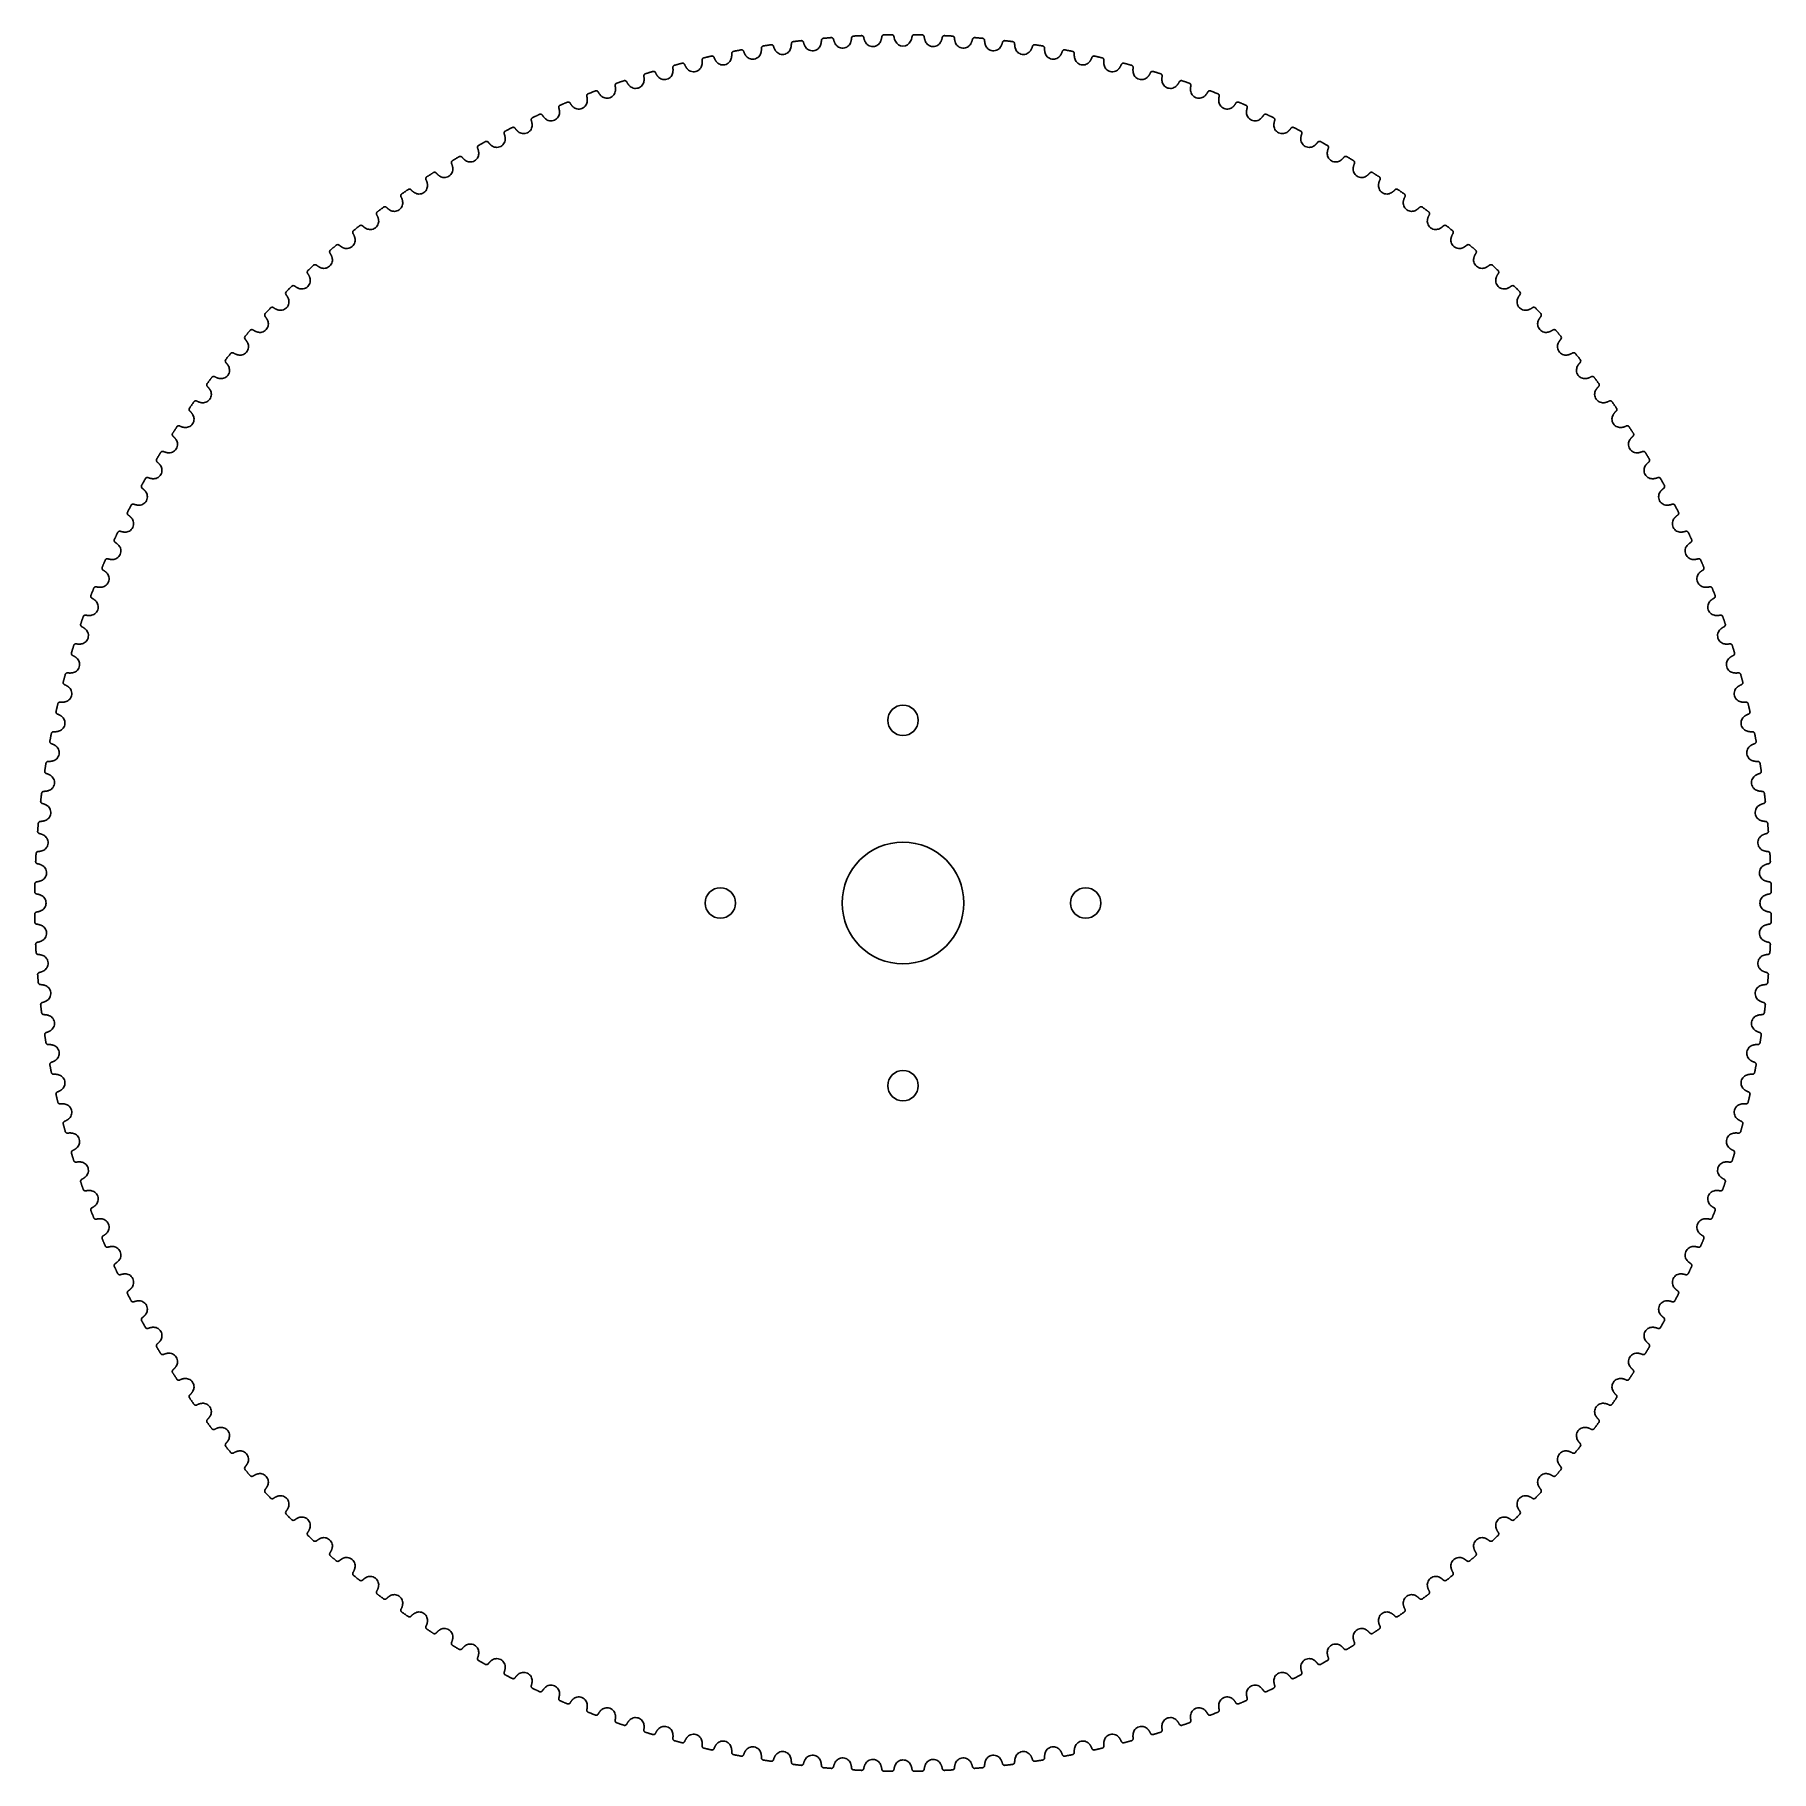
# Model space of a CAD drawing. Extents: x 51 to 165, y 91 to 205.
import ezdxf

# ---------------------------------------------------------------- set-up
doc = ezdxf.new("R2010")
doc.units = 0
doc.layers.add('View', color=7, linetype='CONTINUOUS')

msp = doc.modelspace()

# ---------------------------------------------------------------- linework, layer by layer
at = {"layer": 'View'}
for centre, radius in [((108.009, 160.3), 1), ((108.009, 148.3), 4), ((96.009, 148.3), 1), ((120.009, 148.3), 1), ((108.009, 136.3), 1)]:
    msp.add_circle(centre, radius, dxfattribs=at)
for centre, radius, start, end in [((108.009, 148.3), 57.0418, 90.7448, 91.2552), ((107.269, 205.187), 0.15, 7.73633, 90.7448), ((108.749, 205.187), 0.15, 89.2552, 172.264), ((108.409, 205.342), 1, -172.264, -154.011), ((108.009, 205.147), 0.555, -154.011, -25.9892), ((107.609, 205.342), 1, -25.9892, -7.73633)]:
    msp.add_arc(centre, radius, start, end, dxfattribs=at)
for points, degree in [([(109.259, 205.328), (108.75, 205.337)], 1), ([(97.3744, 204.342), (96.8756, 204.245)], 1), ([(97.6886, 203.957), (97.5944, 204.087), (97.5453, 204.24)], 2), ([(98.7091, 204.445), (98.7153, 204.285), (98.6712, 204.131)], 2), ([(99.3367, 204.679), (98.8349, 204.599)], 1), ([(99.6373, 204.284), (99.5477, 204.417), (99.5039, 204.571)], 2), ([(100.674, 204.736), (100.675, 204.575), (100.625, 204.422)], 2), ([(101.31, 204.947), (100.805, 204.885)], 1), ([(101.596, 204.542), (101.511, 204.678), (101.473, 204.834)], 2), ([(102.648, 204.957), (102.643, 204.797), (102.588, 204.646)], 2), ([(103.291, 205.147), (102.784, 205.102)], 1), ([(103.563, 204.731), (103.483, 204.87), (103.45, 205.028)], 2), ([(104.629, 205.11), (104.618, 204.95), (104.558, 204.801)], 2), ([(105.277, 205.277), (104.77, 205.25)], 1), ([(105.535, 204.852), (105.46, 204.994), (105.432, 205.152)], 2), ([(106.614, 205.193), (106.597, 205.034), (106.532, 204.887)], 2), ([(109.486, 204.887), (109.421, 205.034), (109.405, 205.193)], 2), ([(110.586, 205.152), (110.558, 204.994), (110.483, 204.852)], 2), ([(111.248, 205.25), (110.741, 205.277)], 1), ([(111.46, 204.801), (111.4, 204.95), (111.389, 205.11)], 2), ([(112.568, 205.028), (112.535, 204.87), (112.455, 204.731)], 2), ([(113.234, 205.102), (112.727, 205.147)], 1), ([(113.43, 204.646), (113.375, 204.797), (113.37, 204.957)], 2), ([(114.545, 204.834), (114.507, 204.678), (114.422, 204.542)], 2), ([(115.213, 204.885), (114.708, 204.947)], 1), ([(115.393, 204.422), (115.343, 204.575), (115.344, 204.736)], 2), ([(116.514, 204.571), (116.47, 204.417), (116.381, 204.284)], 2), ([(117.183, 204.599), (116.681, 204.679)], 1), ([(117.347, 204.131), (117.303, 204.285), (117.309, 204.445)], 2), ([(118.473, 204.24), (118.424, 204.087), (118.329, 203.957)], 2), ([(119.142, 204.245), (118.644, 204.342)], 1), ([(92.8913, 203.166), (92.9142, 203.007), (92.8865, 202.849)], 2), ([(93.4911, 203.464), (93.0003, 203.332)], 1), ([(93.8313, 203.102), (93.7282, 203.225), (93.6686, 203.374)], 2), ([(94.8153, 203.66), (94.8326, 203.5), (94.7994, 203.343)], 2), ([(95.4251, 203.937), (94.93, 203.822)], 1), ([(95.7525, 203.563), (95.6538, 203.69), (95.5994, 203.841)], 2), ([(96.7553, 204.087), (96.7671, 203.927), (96.7284, 203.771)], 2), ([(119.29, 203.771), (119.251, 203.927), (119.263, 204.087)], 2), ([(120.419, 203.841), (120.364, 203.69), (120.266, 203.563)], 2), ([(121.088, 203.822), (120.593, 203.937)], 1), ([(121.219, 203.343), (121.185, 203.5), (121.203, 203.66)], 2), ([(122.349, 203.374), (122.29, 203.225), (122.187, 203.102)], 2), ([(123.018, 203.332), (122.527, 203.464)], 1), ([(123.132, 202.849), (123.104, 203.007), (123.127, 203.166)], 2), ([(89.1009, 201.978), (89.1348, 201.821), (89.1182, 201.661)], 2), ([(89.6784, 202.316), (89.198, 202.151)], 1), ([(90.0431, 201.979), (89.9317, 202.095), (89.8618, 202.24)], 2), ([(90.9857, 202.605), (91.0142, 202.447), (90.992, 202.288)], 2), ([(91.5747, 202.923), (91.0888, 202.775)], 1), ([(91.9274, 202.574), (91.8201, 202.693), (91.7553, 202.84)], 2), ([(124.263, 202.84), (124.198, 202.693), (124.091, 202.574)], 2), ([(124.929, 202.775), (124.443, 202.923)], 1), ([(125.026, 202.288), (125.004, 202.447), (125.032, 202.605)], 2), ([(126.156, 202.24), (126.086, 202.095), (125.975, 201.979)], 2), ([(126.82, 202.151), (126.34, 202.316)], 1), ([(126.9, 201.661), (126.883, 201.821), (126.917, 201.978)], 2), ([(85.9551, 200.906), (85.4874, 200.708)], 1), ([(86.3424, 200.595), (86.2232, 200.703), (86.1433, 200.842)], 2), ([(87.2391, 201.285), (87.2785, 201.129), (87.2675, 200.969)], 2), ([(87.8045, 201.644), (87.3301, 201.462)], 1), ([(88.1807, 201.32), (88.0653, 201.431), (87.9904, 201.573)], 2), ([(128.028, 201.573), (127.953, 201.431), (127.837, 201.32)], 2), ([(128.688, 201.462), (128.214, 201.644)], 1), ([(128.751, 200.969), (128.74, 201.129), (128.779, 201.285)], 2), ([(129.875, 200.842), (129.795, 200.703), (129.676, 200.595)], 2), ([(130.531, 200.708), (130.063, 200.906)], 1), ([(83.5937, 199.707), (83.6438, 199.555), (83.644, 199.394)], 2), ([(84.1326, 200.105), (83.6721, 199.89)], 1), ([(84.5305, 199.807), (84.4076, 199.911), (84.323, 200.047)], 2), ([(85.4026, 200.528), (85.4474, 200.374), (85.442, 200.213)], 2), ([(130.576, 200.213), (130.571, 200.374), (130.615, 200.528)], 2), ([(131.695, 200.047), (131.61, 199.911), (131.488, 199.807)], 2), ([(132.346, 199.89), (131.885, 200.105)], 1), ([(132.374, 199.394), (132.374, 199.555), (132.424, 199.707)], 2), ([(81.8145, 198.824), (81.8699, 198.673), (81.8757, 198.512)], 2), ([(82.3392, 199.24), (81.8865, 199.009)], 1), ([(82.7473, 198.957), (82.6208, 199.056), (82.5315, 199.189)], 2), ([(133.487, 199.189), (133.397, 199.056), (133.271, 198.957)], 2), ([(134.132, 199.009), (133.679, 199.24)], 1), ([(134.142, 198.512), (134.148, 198.673), (134.204, 198.824)], 2), ([(80.0672, 197.879), (80.1279, 197.73), (80.1393, 197.57)], 2), ([(80.5771, 198.313), (80.1327, 198.066)], 1), ([(80.9948, 198.044), (80.8649, 198.139), (80.771, 198.269)], 2), ([(135.247, 198.269), (135.153, 198.139), (135.023, 198.044)], 2), ([(135.885, 198.066), (135.441, 198.313)], 1), ([(135.879, 197.57), (135.89, 197.73), (135.951, 197.879)], 2), ([(77.1552, 196.277), (76.7291, 196.001)], 1), ([(77.5906, 196.038), (77.4545, 196.124), (77.3517, 196.247)], 2), ([(78.3539, 196.873), (78.4198, 196.727), (78.4368, 196.567)], 2), ([(78.8484, 197.325), (78.4128, 197.063)], 1), ([(79.2752, 197.071), (79.1421, 197.161), (79.0437, 197.288)], 2), ([(136.974, 197.288), (136.876, 197.161), (136.743, 197.071)], 2), ([(137.605, 197.063), (137.17, 197.325)], 1), ([(137.581, 196.567), (137.598, 196.727), (137.664, 196.873)], 2), ([(138.666, 196.247), (138.564, 196.124), (138.427, 196.038)], 2), ([(139.289, 196.001), (138.863, 196.277)], 1), ([(75.4996, 195.171), (75.0834, 194.88)], 1), ([(75.9431, 194.948), (75.8041, 195.028), (75.6971, 195.148)], 2), ([(76.6768, 195.809), (76.7477, 195.665), (76.7703, 195.506)], 2), ([(139.248, 195.506), (139.27, 195.665), (139.341, 195.809)], 2), ([(140.321, 195.148), (140.214, 195.028), (140.075, 194.948)], 2), ([(140.935, 194.88), (140.518, 195.171)], 1), ([(73.8837, 194.008), (73.4779, 193.702)], 1), ([(74.0818, 193.992), (74.0379, 194.045), (73.9357, 194.053), (73.8837, 194.008)], 3), ([(74.3347, 193.8), (74.193, 193.876), (74.0818, 193.992)], 2), ([(75.0379, 194.686), (75.1138, 194.545), (75.1419, 194.387)], 2), ([(140.876, 194.387), (140.904, 194.545), (140.98, 194.686)], 2), ([(141.936, 193.992), (141.825, 193.876), (141.683, 193.8)], 2), ([(142.134, 194.008), (142.082, 194.053), (141.98, 194.045), (141.936, 193.992)], 3), ([(142.54, 193.702), (142.134, 194.008)], 1), ([(72.3093, 192.789), (71.9144, 192.47)], 1), ([(72.5078, 192.78), (72.4622, 192.831), (72.3597, 192.836), (72.3093, 192.789)], 3), ([(73.4391, 193.508), (73.5199, 193.369), (73.5535, 193.212)], 2), ([(142.465, 193.212), (142.498, 193.369), (142.579, 193.508)], 2), ([(143.709, 192.789), (143.658, 192.836), (143.556, 192.831), (143.51, 192.78)], 3), ([(144.104, 192.47), (143.709, 192.789)], 1), ([(71.8824, 192.273), (71.968, 192.138), (72.0071, 191.982)], 2), ([(72.7673, 192.597), (72.623, 192.668), (72.5078, 192.78)], 2), ([(143.51, 192.78), (143.395, 192.668), (143.251, 192.597)], 2), ([(144.011, 191.982), (144.05, 192.138), (144.136, 192.273)], 2), ([(70.3698, 190.986), (70.4601, 190.853), (70.5046, 190.699)], 2), ([(70.7784, 191.516), (70.3949, 191.183)], 1), ([(70.9771, 191.514), (70.9297, 191.564), (70.8271, 191.565), (70.7784, 191.516)], 3), ([(71.2428, 191.34), (71.0961, 191.406), (70.9771, 191.514)], 2), ([(145.041, 191.514), (144.922, 191.406), (144.775, 191.34)], 2), ([(145.24, 191.516), (145.191, 191.565), (145.088, 191.564), (145.041, 191.514)], 3), ([(145.623, 191.183), (145.24, 191.516)], 1), ([(145.513, 190.699), (145.558, 190.853), (145.648, 190.986)], 2), ([(68.903, 189.646), (68.9979, 189.517), (69.0477, 189.364)], 2), ([(69.2928, 190.191), (68.9212, 189.844)], 1), ([(69.4916, 190.195), (69.4424, 190.243), (69.3398, 190.241), (69.2928, 190.191)], 3), ([(69.7631, 190.031), (69.6143, 190.091), (69.4916, 190.195)], 2), ([(146.526, 190.195), (146.404, 190.091), (146.255, 190.031)], 2), ([(146.725, 190.191), (146.678, 190.241), (146.576, 190.243), (146.526, 190.195)], 3), ([(147.097, 189.844), (146.725, 190.191)], 1), ([(146.97, 189.364), (147.02, 189.517), (147.115, 189.646)], 2), ([(67.4951, 188.455), (67.4433, 188.41), (67.4375, 188.307), (67.4839, 188.256)], 3), ([(67.4839, 188.256), (67.5832, 188.13), (67.6384, 187.979)], 2), ([(67.8544, 188.814), (67.4951, 188.455)], 1), ([(68.0529, 188.825), (68.0021, 188.872), (67.8997, 188.866), (67.8544, 188.814)], 3), ([(68.33, 188.671), (68.1791, 188.726), (68.0529, 188.825)], 2), ([(147.965, 188.825), (147.839, 188.726), (147.688, 188.671)], 2), ([(148.164, 188.814), (148.118, 188.866), (148.016, 188.872), (147.965, 188.825)], 3), ([(148.523, 188.455), (148.164, 188.814)], 1), ([(148.38, 187.979), (148.435, 188.13), (148.534, 188.256)], 2), ([(148.534, 188.256), (148.581, 188.307), (148.575, 188.41), (148.523, 188.455)], 3), ([(66.465, 187.388), (66.1184, 187.016)], 1), ([(66.9453, 187.262), (66.7926, 187.311), (66.663, 187.406)], 2), ([(149.355, 187.406), (149.225, 187.311), (149.073, 187.262)], 2), ([(149.9, 187.016), (149.553, 187.388)], 1), ([(66.1184, 187.016), (66.0682, 186.969), (66.066, 186.867), (66.1141, 186.818)], 3), ([(66.1141, 186.818), (66.2178, 186.695), (66.2782, 186.546)], 2), ([(149.74, 186.546), (149.8, 186.695), (149.904, 186.818)], 2), ([(149.904, 186.818), (149.952, 186.867), (149.95, 186.969), (149.9, 187.016)], 3), ([(64.7928, 185.531), (64.7442, 185.482), (64.7456, 185.38), (64.7954, 185.332)], 3), ([(65.1261, 185.914), (64.7928, 185.531)], 1), ([(64.7954, 185.332), (64.9033, 185.213), (64.9688, 185.066)], 2), ([(65.6105, 185.805), (65.4562, 185.849), (65.3234, 185.939)], 2), ([(150.695, 185.939), (150.562, 185.849), (150.407, 185.805)], 2), ([(151.225, 185.531), (150.892, 185.914)], 1), ([(151.049, 185.066), (151.115, 185.213), (151.223, 185.332)], 2), ([(151.223, 185.332), (151.272, 185.38), (151.274, 185.482), (151.225, 185.531)], 3), ([(63.5198, 184), (63.4729, 183.95), (63.4779, 183.847), (63.5294, 183.801)], 3), ([(63.8396, 184.395), (63.5198, 184)], 1), ([(63.5294, 183.801), (63.6413, 183.686), (63.7119, 183.542)], 2), ([(64.3275, 184.302), (64.1717, 184.341), (64.0358, 184.427)], 2), ([(151.982, 184.427), (151.846, 184.341), (151.691, 184.302)], 2), ([(152.498, 184), (152.178, 184.395)], 1), ([(152.306, 183.542), (152.377, 183.686), (152.489, 183.801)], 2), ([(152.489, 183.801), (152.54, 183.847), (152.545, 183.95), (152.498, 184)], 3), ([(62.6068, 182.831), (62.301, 182.426)], 1), ([(63.0976, 182.756), (62.9406, 182.789), (62.8018, 182.87)], 2), ([(153.216, 182.87), (153.077, 182.789), (152.92, 182.756)], 2), ([(153.717, 182.426), (153.411, 182.831)], 1), ([(62.301, 182.426), (62.2559, 182.374), (62.2644, 182.271), (62.3175, 182.227)], 3), ([(62.3175, 182.227), (62.4334, 182.116), (62.509, 181.975)], 2), ([(153.509, 181.975), (153.585, 182.116), (153.701, 182.227)], 2), ([(153.701, 182.227), (153.754, 182.271), (153.762, 182.374), (153.717, 182.426)], 3), ([(61.4293, 181.226), (61.1379, 180.81)], 1), ([(61.1613, 180.612), (61.281, 180.505), (61.3615, 180.366)], 2), ([(61.9225, 181.167), (61.7644, 181.196), (61.6228, 181.271)], 2), ([(154.395, 181.271), (154.254, 181.196), (154.096, 181.167)], 2), ([(154.88, 180.81), (154.589, 181.226)], 1), ([(154.657, 180.366), (154.737, 180.505), (154.857, 180.612)], 2), ([(60.3086, 179.58), (60.0319, 179.154)], 1), ([(60.8036, 179.539), (60.6445, 179.562), (60.5004, 179.632)], 2), ([(155.518, 179.632), (155.374, 179.562), (155.214, 179.539)], 2), ([(155.986, 179.154), (155.709, 179.58)], 1), ([(60.0621, 178.958), (60.1855, 178.855), (60.2708, 178.719)], 2), ([(155.747, 178.719), (155.833, 178.855), (155.956, 178.958)], 2), ([(59.246, 177.896), (58.9843, 177.461)], 1), ([(59.0214, 177.266), (59.1483, 177.167), (59.2383, 177.034)], 2), ([(59.7421, 177.873), (59.5824, 177.89), (59.4359, 177.955)], 2), ([(156.582, 177.955), (156.436, 177.89), (156.276, 177.873)], 2), ([(157.034, 177.461), (156.772, 177.896)], 1), ([(156.78, 177.034), (156.87, 177.167), (156.997, 177.266)], 2), ([(58.2428, 176.177), (57.9965, 175.732)], 1), ([(58.7394, 176.17), (58.5792, 176.181), (58.4305, 176.242)], 2), ([(157.588, 176.242), (157.439, 176.181), (157.279, 176.17)], 2), ([(158.022, 175.732), (157.775, 176.177)], 1), ([(58.0404, 175.538), (58.1707, 175.444), (58.2652, 175.315)], 2), ([(157.753, 175.315), (157.847, 175.444), (157.978, 175.538)], 2), ([(57.3003, 174.423), (57.0696, 173.97)], 1), ([(57.1202, 173.778), (57.2537, 173.688), (57.3528, 173.562)], 2), ([(57.7968, 174.434), (57.6363, 174.439), (57.4856, 174.495)], 2), ([(158.532, 174.495), (158.382, 174.439), (158.221, 174.434)], 2), ([(158.665, 173.562), (158.764, 173.688), (158.898, 173.778)], 2), ([(158.948, 173.97), (158.718, 174.423)], 1), ([(56.4195, 172.637), (56.2047, 172.177)], 1), ([(56.9154, 172.665), (56.7547, 172.665), (56.6022, 172.716)], 2), ([(159.416, 172.716), (159.263, 172.665), (159.103, 172.665)], 2), ([(159.813, 172.177), (159.599, 172.637)], 1), ([(56.2621, 171.986), (56.3986, 171.902), (56.502, 171.779)], 2), ([(159.516, 171.779), (159.619, 171.902), (159.756, 171.986)], 2), ([(55.6016, 170.822), (55.403, 170.354)], 1), ([(55.467, 170.166), (55.6063, 170.086), (55.714, 169.967)], 2), ([(56.0962, 170.867), (55.9356, 170.862), (55.7814, 170.907)], 2), ([(160.237, 170.907), (160.082, 170.862), (159.922, 170.867)], 2), ([(160.304, 169.967), (160.412, 170.086), (160.551, 170.166)], 2), ([(160.615, 170.354), (160.416, 170.822)], 1), ([(54.8475, 168.979), (54.6654, 168.505)], 1), ([(55.3402, 169.042), (55.18, 169.031), (55.0243, 169.07)], 2), ([(160.994, 169.07), (160.838, 169.031), (160.678, 169.042)], 2), ([(161.353, 168.505), (161.171, 168.979)], 1), ([(54.7359, 168.319), (54.8779, 168.244), (54.9897, 168.129)], 2), ([(161.028, 168.129), (161.14, 168.244), (161.282, 168.319)], 2), ([(54.1582, 167.111), (53.9928, 166.631)], 1), ([(54.6484, 167.191), (54.4887, 167.174), (54.3317, 167.208)], 2), ([(161.686, 167.208), (161.529, 167.174), (161.37, 167.191)], 2), ([(162.025, 166.631), (161.86, 167.111)], 1), ([(54.0697, 166.448), (54.2143, 166.378), (54.33, 166.266)], 2), ([(161.688, 166.266), (161.804, 166.378), (161.948, 166.448)], 2), ([(53.5345, 165.22), (53.386, 164.735)], 1), ([(53.4692, 164.554), (53.6162, 164.489), (53.7357, 164.382)], 2), ([(54.0217, 165.317), (53.8626, 165.295), (53.7045, 165.324)], 2), ([(162.314, 165.324), (162.155, 165.295), (161.996, 165.317)], 2), ([(162.282, 164.382), (162.402, 164.489), (162.549, 164.554)], 2), ([(162.632, 164.735), (162.484, 165.22)], 1), ([(52.9772, 163.309), (52.8457, 162.818)], 1), ([(53.4607, 163.423), (53.3024, 163.395), (53.1435, 163.418)], 2), ([(162.875, 163.418), (162.716, 163.395), (162.557, 163.423)], 2), ([(163.172, 162.818), (163.041, 163.309)], 1), ([(52.9352, 162.641), (53.0843, 162.581), (53.2075, 162.478)], 2), ([(162.811, 162.478), (162.934, 162.581), (163.083, 162.641)], 2), ([(52.4869, 161.379), (52.3726, 160.884)], 1), ([(52.9661, 161.51), (52.809, 161.477), (52.6493, 161.494)], 2), ([(163.369, 161.494), (163.209, 161.477), (163.052, 161.51)], 2), ([(163.645, 160.884), (163.531, 161.379)], 1), ([(52.4683, 160.71), (52.6194, 160.655), (52.7461, 160.557)], 2), ([(163.272, 160.557), (163.399, 160.655), (163.55, 160.71)], 2), ([(52.0643, 159.434), (51.9673, 158.935)], 1), ([(52.069, 158.764), (52.2219, 158.715), (52.352, 158.621)], 2), ([(52.5386, 159.581), (52.3827, 159.542), (52.2226, 159.554)], 2), ([(163.795, 159.554), (163.635, 159.542), (163.479, 159.581)], 2), ([(163.666, 158.621), (163.796, 158.715), (163.949, 158.764)], 2), ([(164.051, 158.935), (163.954, 159.434)], 1), ([(51.7098, 157.474), (51.6303, 156.973)], 1), ([(52.1787, 157.638), (52.0243, 157.594), (51.8638, 157.6)], 2), ([(164.154, 157.6), (163.994, 157.594), (163.839, 157.638)], 2), ([(164.388, 156.973), (164.308, 157.474)], 1), ([(51.7379, 156.805), (51.8925, 156.762), (52.0257, 156.672)], 2), ([(163.992, 156.672), (164.126, 156.762), (164.28, 156.805)], 2), ([(51.4239, 155.504), (51.362, 155)], 1), ([(51.8869, 155.684), (51.734, 155.634), (51.5734, 155.635)], 2), ([(164.445, 155.635), (164.284, 155.634), (164.131, 155.684)], 2), ([(164.656, 155), (164.594, 155.504)], 1), ([(51.4754, 154.836), (51.6313, 154.798), (51.7677, 154.713)], 2), ([(164.25, 154.713), (164.387, 154.798), (164.543, 154.836)], 2), ([(51.207, 153.525), (51.1627, 153.019)], 1), ([(51.6634, 153.721), (51.5124, 153.666), (51.3518, 153.661)], 2), ([(164.666, 153.661), (164.506, 153.666), (164.355, 153.721)], 2), ([(164.855, 153.019), (164.811, 153.525)], 1), ([(51.5085, 151.751), (51.3595, 151.691), (51.1993, 151.68)], 2), ([(51.2817, 152.859), (51.4389, 152.827), (51.5781, 152.746)], 2), ([(164.44, 152.746), (164.579, 152.827), (164.736, 152.859)], 2), ([(164.819, 151.68), (164.659, 151.691), (164.51, 151.751)], 2), ([(51.0593, 151.539), (51.0327, 151.032)], 1), ([(51.1571, 150.877), (51.3154, 150.849), (51.4573, 150.774)], 2), ([(164.561, 150.774), (164.703, 150.849), (164.861, 150.877)], 2), ([(164.985, 151.032), (164.959, 151.539)], 1), ([(50.9809, 149.55), (50.9721, 149.042)], 1), ([(51.4225, 149.777), (51.2757, 149.712), (51.1159, 149.696)], 2), ([(164.902, 149.696), (164.742, 149.712), (164.596, 149.777)], 2), ([(165.046, 149.042), (165.037, 149.55)], 1), ([(51.1019, 148.891), (51.261, 148.869), (51.4054, 148.799)], 2), ([(164.613, 148.799), (164.757, 148.869), (164.916, 148.891)], 2), ([(50.9721, 147.559), (50.9809, 147.051)], 1), ([(51.4054, 147.801), (51.261, 147.731), (51.1019, 147.709)], 2), ([(164.916, 147.709), (164.757, 147.731), (164.613, 147.801)], 2), ([(165.037, 147.051), (165.046, 147.559)], 1), ([(51.1159, 146.905), (51.2757, 146.889), (51.4225, 146.823)], 2), ([(164.596, 146.823), (164.742, 146.889), (164.902, 146.905)], 2), ([(51.0327, 145.569), (51.0593, 145.061)], 1), ([(51.4573, 145.826), (51.3154, 145.751), (51.1571, 145.724)], 2), ([(51.1993, 144.92), (51.3595, 144.909), (51.5085, 144.849)], 2), ([(164.51, 144.849), (164.659, 144.909), (164.819, 144.92)], 2), ([(164.861, 145.724), (164.703, 145.751), (164.561, 145.826)], 2), ([(164.959, 145.061), (164.985, 145.569)], 1), ([(51.5781, 143.854), (51.4389, 143.774), (51.2817, 143.741)], 2), ([(164.736, 143.741), (164.579, 143.774), (164.44, 143.854)], 2), ([(51.1627, 143.582), (51.207, 143.076)], 1), ([(51.3518, 142.939), (51.5124, 142.934), (51.6634, 142.88)], 2), ([(164.355, 142.88), (164.506, 142.934), (164.666, 142.939)], 2), ([(164.811, 143.076), (164.855, 143.582)], 1), ([(51.362, 141.601), (51.4239, 141.097)], 1), ([(51.7677, 141.887), (51.6313, 141.802), (51.4754, 141.764)], 2), ([(164.543, 141.764), (164.387, 141.802), (164.25, 141.887)], 2), ([(164.594, 141.097), (164.656, 141.601)], 1), ([(51.5734, 140.965), (51.734, 140.966), (51.8869, 140.917)], 2), ([(164.131, 140.917), (164.284, 140.966), (164.445, 140.965)], 2), ([(51.6303, 139.628), (51.7098, 139.126)], 1), ([(52.0257, 139.929), (51.8925, 139.839), (51.7379, 139.795)], 2), ([(164.28, 139.795), (164.126, 139.839), (163.992, 139.929)], 2), ([(164.308, 139.126), (164.388, 139.628)], 1), ([(51.8638, 139), (52.0243, 139.007), (52.1787, 138.962)], 2), ([(163.839, 138.962), (163.994, 139.007), (164.154, 139)], 2), ([(51.9673, 137.666), (52.0643, 137.167)], 1), ([(52.352, 137.98), (52.2219, 137.886), (52.069, 137.837)], 2), ([(52.2226, 137.047), (52.3827, 137.058), (52.5386, 137.02)], 2), ([(163.479, 137.02), (163.635, 137.058), (163.795, 137.047)], 2), ([(163.949, 137.837), (163.796, 137.886), (163.666, 137.98)], 2), ([(163.954, 137.167), (164.051, 137.666)], 1), ([(52.7461, 136.044), (52.6194, 135.945), (52.4683, 135.891)], 2), ([(163.55, 135.891), (163.399, 135.945), (163.272, 136.044)], 2), ([(52.3726, 135.716), (52.4869, 135.221)], 1), ([(52.6493, 135.107), (52.809, 135.124), (52.9661, 135.091)], 2), ([(163.052, 135.091), (163.209, 135.124), (163.369, 135.107)], 2), ([(163.531, 135.221), (163.645, 135.716)], 1), ([(52.8457, 133.782), (52.9772, 133.291)], 1), ([(53.2075, 134.123), (53.0843, 134.019), (52.9352, 133.96)], 2), ([(163.083, 133.96), (162.934, 134.019), (162.811, 134.123)], 2), ([(163.041, 133.291), (163.172, 133.782)], 1), ([(53.1435, 133.183), (53.3024, 133.205), (53.4607, 133.178)], 2), ([(162.557, 133.178), (162.716, 133.205), (162.875, 133.183)], 2), ([(53.386, 131.866), (53.5345, 131.38)], 1), ([(53.7357, 132.219), (53.6162, 132.111), (53.4692, 132.047)], 2), ([(53.7045, 131.277), (53.8626, 131.305), (54.0217, 131.283)], 2), ([(161.996, 131.283), (162.155, 131.305), (162.314, 131.277)], 2), ([(162.549, 132.047), (162.402, 132.111), (162.282, 132.219)], 2), ([(162.484, 131.38), (162.632, 131.866)], 1), ([(54.33, 130.334), (54.2143, 130.223), (54.0697, 130.153)], 2), ([(161.948, 130.153), (161.804, 130.223), (161.688, 130.334)], 2), ([(53.9928, 129.97), (54.1582, 129.489)], 1), ([(54.3317, 129.392), (54.4887, 129.426), (54.6484, 129.409)], 2), ([(161.37, 129.409), (161.529, 129.426), (161.686, 129.392)], 2), ([(161.86, 129.489), (162.025, 129.97)], 1), ([(54.6654, 128.096), (54.8475, 127.621)], 1), ([(54.9897, 128.472), (54.8779, 128.357), (54.7359, 128.282)], 2), ([(161.282, 128.282), (161.14, 128.357), (161.028, 128.472)], 2), ([(161.171, 127.621), (161.353, 128.096)], 1), ([(55.0243, 127.53), (55.18, 127.57), (55.3402, 127.559)], 2), ([(55.714, 126.634), (55.6063, 126.514), (55.467, 126.435)], 2), ([(160.551, 126.435), (160.412, 126.514), (160.304, 126.634)], 2), ([(160.678, 127.559), (160.838, 127.57), (160.994, 127.53)], 2), ([(55.403, 126.246), (55.6016, 125.779)], 1), ([(55.7814, 125.694), (55.9356, 125.739), (56.0962, 125.733)], 2), ([(159.922, 125.733), (160.082, 125.739), (160.237, 125.694)], 2), ([(160.416, 125.779), (160.615, 126.246)], 1), ([(56.2047, 124.424), (56.4195, 123.963)], 1), ([(56.502, 124.822), (56.3986, 124.699), (56.2621, 124.614)], 2), ([(159.756, 124.614), (159.619, 124.699), (159.516, 124.822)], 2), ([(159.599, 123.963), (159.813, 124.424)], 1), ([(56.6022, 123.885), (56.7547, 123.935), (56.9154, 123.935)], 2), ([(159.103, 123.935), (159.263, 123.935), (159.416, 123.885)], 2), ([(57.0696, 122.63), (57.3003, 122.178)], 1), ([(57.3528, 123.038), (57.2537, 122.912), (57.1202, 122.823)], 2), ([(57.4856, 122.106), (57.6363, 122.161), (57.7968, 122.167)], 2), ([(158.221, 122.167), (158.382, 122.161), (158.532, 122.106)], 2), ([(158.898, 122.823), (158.764, 122.912), (158.665, 123.038)], 2), ([(158.718, 122.178), (158.948, 122.63)], 1), ([(58.2652, 121.286), (58.1707, 121.156), (58.0404, 121.062)], 2), ([(157.978, 121.062), (157.847, 121.156), (157.753, 121.286)], 2), ([(57.9965, 120.868), (58.2428, 120.424)], 1), ([(58.4305, 120.358), (58.5792, 120.419), (58.7394, 120.431)], 2), ([(157.279, 120.431), (157.439, 120.419), (157.588, 120.358)], 2), ([(157.775, 120.424), (158.022, 120.868)], 1), ([(58.9843, 119.14), (59.246, 118.704)], 1), ([(59.2383, 119.566), (59.1483, 119.433), (59.0214, 119.335)], 2), ([(59.4359, 118.645), (59.5824, 118.711), (59.7421, 118.728)], 2), ([(156.276, 118.728), (156.436, 118.711), (156.582, 118.645)], 2), ([(156.772, 118.704), (157.034, 119.14)], 1), ([(156.997, 119.335), (156.87, 119.433), (156.78, 119.566)], 2), ([(60.2708, 117.882), (60.1855, 117.746), (60.0621, 117.643)], 2), ([(155.956, 117.643), (155.833, 117.746), (155.747, 117.882)], 2), ([(60.0319, 117.446), (60.3086, 117.02)], 1), ([(60.5004, 116.968), (60.6445, 117.039), (60.8036, 117.062)], 2), ([(155.214, 117.062), (155.374, 117.039), (155.518, 116.968)], 2), ([(155.709, 117.02), (155.986, 117.446)], 1), ([(61.1379, 115.791), (61.4293, 115.375)], 1), ([(61.3615, 116.234), (61.281, 116.095), (61.1613, 115.988)], 2), ([(61.6228, 115.329), (61.7644, 115.405), (61.9225, 115.433)], 2), ([(154.096, 115.433), (154.254, 115.405), (154.395, 115.329)], 2), ([(154.589, 115.375), (154.88, 115.791)], 1), ([(154.857, 115.988), (154.737, 116.095), (154.657, 116.234)], 2), ([(62.3175, 114.373), (62.2644, 114.329), (62.2559, 114.227), (62.301, 114.175)], 3), ([(62.301, 114.175), (62.6068, 113.769)], 1), ([(62.509, 114.626), (62.4334, 114.484), (62.3175, 114.373)], 2), ([(153.411, 113.769), (153.717, 114.175)], 1), ([(153.701, 114.373), (153.585, 114.484), (153.509, 114.626)], 2), ([(153.717, 114.175), (153.762, 114.227), (153.754, 114.329), (153.701, 114.373)], 3), ([(62.8018, 113.73), (62.9406, 113.811), (63.0976, 113.845)], 2), ([(63.7119, 113.058), (63.6413, 112.914), (63.5294, 112.799)], 2), ([(152.489, 112.799), (152.377, 112.914), (152.306, 113.058)], 2), ([(152.92, 113.845), (153.077, 113.811), (153.216, 113.73)], 2), ([(63.5294, 112.799), (63.4779, 112.753), (63.4729, 112.651), (63.5198, 112.601)], 3), ([(63.5198, 112.601), (63.8396, 112.206)], 1), ([(64.0358, 112.174), (64.1717, 112.259), (64.3275, 112.298)], 2), ([(151.691, 112.298), (151.846, 112.259), (151.982, 112.174)], 2), ([(152.178, 112.206), (152.498, 112.601)], 1), ([(152.498, 112.601), (152.545, 112.651), (152.54, 112.753), (152.489, 112.799)], 3), ([(64.7954, 111.268), (64.7456, 111.221), (64.7442, 111.118), (64.7928, 111.07)], 3), ([(64.7928, 111.07), (65.1261, 110.686)], 1), ([(64.9688, 111.534), (64.9033, 111.387), (64.7954, 111.268)], 2), ([(65.3234, 110.661), (65.4562, 110.751), (65.6105, 110.796)], 2), ([(150.407, 110.796), (150.562, 110.751), (150.695, 110.661)], 2), ([(150.892, 110.686), (151.225, 111.07)], 1), ([(151.223, 111.268), (151.115, 111.387), (151.049, 111.534)], 2), ([(151.225, 111.07), (151.274, 111.118), (151.272, 111.221), (151.223, 111.268)], 3), ([(66.1141, 109.783), (66.066, 109.734), (66.0682, 109.631), (66.1184, 109.584)], 3), ([(66.2782, 110.054), (66.2178, 109.905), (66.1141, 109.783)], 2), ([(66.1184, 109.584), (66.465, 109.212)], 1), ([(149.553, 109.212), (149.9, 109.584)], 1), ([(149.904, 109.783), (149.8, 109.905), (149.74, 110.054)], 2), ([(149.9, 109.584), (149.95, 109.631), (149.952, 109.734), (149.904, 109.783)], 3), ([(66.663, 109.194), (66.7926, 109.289), (66.9453, 109.339)], 2), ([(67.6384, 108.621), (67.5832, 108.47), (67.4839, 108.344)], 2), ([(148.534, 108.344), (148.435, 108.47), (148.38, 108.621)], 2), ([(149.073, 109.339), (149.225, 109.289), (149.355, 109.194)], 2), ([(67.4839, 108.344), (67.4375, 108.293), (67.4433, 108.191), (67.4951, 108.146)], 3), ([(67.4951, 108.146), (67.8544, 107.786)], 1), ([(67.8544, 107.786), (67.8997, 107.735), (68.0021, 107.729), (68.0529, 107.775)], 3), ([(68.0529, 107.775), (68.1791, 107.874), (68.33, 107.93)], 2), ([(69.0477, 107.237), (68.9979, 107.084), (68.903, 106.954)], 2), ([(147.115, 106.954), (147.02, 107.084), (146.97, 107.237)], 2), ([(147.688, 107.93), (147.839, 107.874), (147.965, 107.775)], 2), ([(147.965, 107.775), (148.016, 107.729), (148.118, 107.735), (148.164, 107.786)], 3), ([(148.164, 107.786), (148.523, 108.146)], 1), ([(148.523, 108.146), (148.575, 108.191), (148.581, 108.293), (148.534, 108.344)], 3), ([(68.9212, 106.756), (69.2928, 106.41)], 1), ([(69.2928, 106.41), (69.3398, 106.359), (69.4424, 106.357), (69.4916, 106.405)], 3), ([(69.4916, 106.405), (69.6143, 106.509), (69.7631, 106.569)], 2), ([(146.255, 106.569), (146.404, 106.509), (146.526, 106.405)], 2), ([(146.526, 106.405), (146.576, 106.357), (146.678, 106.359), (146.725, 106.41)], 3), ([(146.725, 106.41), (147.097, 106.756)], 1), ([(70.5046, 105.902), (70.4601, 105.747), (70.3698, 105.615)], 2), ([(70.3949, 105.417), (70.7784, 105.084)], 1), ([(70.7784, 105.084), (70.8271, 105.035), (70.9297, 105.037), (70.9771, 105.087)], 3), ([(70.9771, 105.087), (71.0961, 105.195), (71.2428, 105.26)], 2), ([(144.775, 105.26), (144.922, 105.195), (145.041, 105.087)], 2), ([(145.041, 105.087), (145.088, 105.037), (145.191, 105.035), (145.24, 105.084)], 3), ([(145.24, 105.084), (145.623, 105.417)], 1), ([(145.648, 105.615), (145.558, 105.747), (145.513, 105.902)], 2), ([(72.0071, 104.619), (71.968, 104.463), (71.8824, 104.327)], 2), ([(71.9144, 104.131), (72.3093, 103.811)], 1), ([(72.3093, 103.811), (72.3597, 103.764), (72.4622, 103.769), (72.5078, 103.821)], 3), ([(72.5078, 103.821), (72.623, 103.933), (72.7673, 104.003)], 2), ([(143.251, 104.003), (143.395, 103.933), (143.51, 103.821)], 2), ([(143.51, 103.821), (143.556, 103.769), (143.658, 103.764), (143.709, 103.811)], 3), ([(143.709, 103.811), (144.104, 104.131)], 1), ([(144.136, 104.327), (144.05, 104.463), (144.011, 104.619)], 2), ([(73.5535, 103.389), (73.5199, 103.232), (73.4391, 103.093)], 2), ([(73.4779, 102.898), (73.8837, 102.592)], 1), ([(74.0818, 102.609), (74.193, 102.725), (74.3347, 102.8)], 2), ([(141.683, 102.8), (141.825, 102.725), (141.936, 102.609)], 2), ([(142.134, 102.592), (142.54, 102.898)], 1), ([(142.579, 103.093), (142.498, 103.232), (142.465, 103.389)], 2), ([(73.8837, 102.592), (73.9357, 102.547), (74.0379, 102.556), (74.0818, 102.609)], 3), ([(75.1419, 102.214), (75.1138, 102.056), (75.0379, 101.914)], 2), ([(75.0834, 101.721), (75.4996, 101.429)], 1), ([(75.6971, 101.453), (75.8041, 101.572), (75.9431, 101.653)], 2), ([(140.075, 101.653), (140.214, 101.572), (140.321, 101.453)], 2), ([(140.518, 101.429), (140.935, 101.721)], 1), ([(140.98, 101.914), (140.904, 102.056), (140.876, 102.214)], 2), ([(141.936, 102.609), (141.98, 102.556), (142.082, 102.547), (142.134, 102.592)], 3), ([(76.7703, 101.095), (76.7477, 100.936), (76.6768, 100.792)], 2), ([(76.7291, 100.6), (77.1552, 100.323)], 1), ([(77.3517, 100.353), (77.4545, 100.477), (77.5906, 100.562)], 2), ([(138.427, 100.562), (138.564, 100.477), (138.666, 100.353)], 2), ([(138.863, 100.323), (139.289, 100.6)], 1), ([(139.341, 100.792), (139.27, 100.936), (139.248, 101.095)], 2), ([(78.4368, 100.033), (78.4198, 99.8736), (78.3539, 99.7271)], 2), ([(78.4128, 99.5372), (78.8484, 99.2755)], 1), ([(79.0437, 99.3127), (79.1421, 99.4396), (79.2752, 99.5296)], 2), ([(136.743, 99.5296), (136.876, 99.4396), (136.974, 99.3127)], 2), ([(137.17, 99.2755), (137.605, 99.5372)], 1), ([(137.664, 99.7271), (137.598, 99.8736), (137.581, 100.033)], 2), ([(80.1393, 99.0307), (80.1279, 98.8705), (80.0672, 98.7218)], 2), ([(80.1327, 98.5341), (80.5771, 98.2877)], 1), ([(80.771, 98.3316), (80.8649, 98.4619), (80.9948, 98.5565)], 2), ([(135.023, 98.5565), (135.153, 98.4619), (135.247, 98.3316)], 2), ([(135.441, 98.2877), (135.885, 98.5341)], 1), ([(135.951, 98.7218), (135.89, 98.8705), (135.879, 99.0307)], 2), ([(81.8757, 98.0881), (81.8699, 97.9275), (81.8145, 97.7768)], 2), ([(81.8865, 97.5915), (82.3392, 97.3608)], 1), ([(82.5315, 97.4115), (82.6208, 97.5449), (82.7473, 97.644)], 2), ([(83.644, 97.2066), (83.6438, 97.046), (83.5937, 96.8934)], 2), ([(132.424, 96.8934), (132.374, 97.046), (132.374, 97.2066)], 2), ([(133.271, 97.644), (133.397, 97.5449), (133.487, 97.4115)], 2), ([(133.679, 97.3608), (134.132, 97.5915)], 1), ([(134.204, 97.7768), (134.148, 97.9275), (134.142, 98.0881)], 2), ([(83.6721, 96.7107), (84.1326, 96.496)], 1), ([(84.323, 96.5533), (84.4076, 96.6898), (84.5305, 96.7932)], 2), ([(85.442, 96.3874), (85.4474, 96.2269), (85.4026, 96.0726)], 2), ([(85.4874, 95.8928), (85.9551, 95.6943)], 1), ([(86.1433, 95.7582), (86.2232, 95.8976), (86.3424, 96.0052)], 2), ([(129.676, 96.0052), (129.795, 95.8976), (129.875, 95.7582)], 2), ([(130.063, 95.6943), (130.531, 95.8928)], 1), ([(130.615, 96.0726), (130.571, 96.2269), (130.576, 96.3874)], 2), ([(131.488, 96.7932), (131.61, 96.6898), (131.695, 96.5533)], 2), ([(131.885, 96.496), (132.346, 96.7107)], 1), ([(87.2675, 95.6314), (87.2785, 95.4712), (87.2391, 95.3155)], 2), ([(87.3301, 95.1387), (87.8045, 94.9566)], 1), ([(87.9904, 95.0271), (88.0653, 95.1692), (88.1807, 95.2809)], 2), ([(89.1182, 94.9397), (89.1348, 94.7799), (89.1009, 94.6229)], 2), ([(126.917, 94.6229), (126.883, 94.7799), (126.9, 94.9397)], 2), ([(127.837, 95.2809), (127.953, 95.1692), (128.028, 95.0271)], 2), ([(128.214, 94.9566), (128.688, 95.1387)], 1), ([(128.779, 95.3155), (128.74, 95.4712), (128.751, 95.6314)], 2), ([(89.198, 94.4494), (89.6784, 94.284)], 1), ([(89.8618, 94.3609), (89.9317, 94.5055), (90.0431, 94.6212)], 2), ([(90.992, 94.3129), (91.0142, 94.1538), (90.9857, 93.9957)], 2), ([(91.0888, 93.8258), (91.5747, 93.6772)], 1), ([(91.7553, 93.7605), (91.8201, 93.9074), (91.9274, 94.0269)], 2), ([(92.8865, 93.7519), (92.9142, 93.5937), (92.8913, 93.4347)], 2), ([(123.127, 93.4347), (123.104, 93.5937), (123.132, 93.7519)], 2), ([(124.091, 94.0269), (124.198, 93.9074), (124.263, 93.7605)], 2), ([(124.443, 93.6772), (124.929, 93.8258)], 1), ([(125.032, 93.9957), (125.004, 94.1538), (125.026, 94.3129)], 2), ([(125.975, 94.6212), (126.086, 94.5055), (126.156, 94.3609)], 2), ([(126.34, 94.284), (126.82, 94.4494)], 1), ([(93.0003, 93.2684), (93.4911, 93.1369)], 1), ([(93.6686, 93.2264), (93.7282, 93.3756), (93.8313, 93.4987)], 2), ([(94.7994, 93.2574), (94.8326, 93.1002), (94.8153, 92.9405)], 2), ([(94.93, 92.7782), (95.4251, 92.6639)], 1), ([(95.5994, 92.7595), (95.6538, 92.9106), (95.7525, 93.0373)], 2), ([(96.7284, 92.8299), (96.7671, 92.674), (96.7553, 92.5138)], 2), ([(97.5453, 92.3602), (97.5944, 92.5132), (97.6886, 92.6432)], 2), ([(98.6712, 92.47), (98.7153, 92.3155), (98.7091, 92.155)], 2), ([(117.309, 92.155), (117.303, 92.3155), (117.347, 92.47)], 2), ([(118.329, 92.6432), (118.424, 92.5132), (118.473, 92.3602)], 2), ([(119.263, 92.5138), (119.251, 92.674), (119.29, 92.8299)], 2), ([(120.266, 93.0373), (120.364, 92.9106), (120.419, 92.7595)], 2), ([(120.593, 92.6639), (121.088, 92.7782)], 1), ([(121.203, 92.9405), (121.185, 93.1002), (121.219, 93.2574)], 2), ([(122.187, 93.4987), (122.29, 93.3756), (122.349, 93.2264)], 2), ([(122.527, 93.1369), (123.018, 93.2684)], 1), ([(96.8756, 92.3555), (97.3744, 92.2586)], 1), ([(98.8349, 92.0011), (99.3367, 91.9216)], 1), ([(99.5039, 92.0291), (99.5477, 92.1837), (99.6373, 92.317)], 2), ([(100.625, 92.1781), (100.675, 92.0253), (100.674, 91.8647)], 2), ([(100.805, 91.7152), (101.31, 91.6533)], 1), ([(101.473, 91.7666), (101.511, 91.9226), (101.596, 92.0589)], 2), ([(102.588, 91.9546), (102.643, 91.8036), (102.648, 91.6431)], 2), ([(102.784, 91.4982), (103.291, 91.454)], 1), ([(103.45, 91.5729), (103.483, 91.7302), (103.563, 91.8694)], 2), ([(104.558, 91.7998), (104.618, 91.6508), (104.629, 91.4905)], 2), ([(104.77, 91.3505), (105.277, 91.3239)], 1), ([(105.432, 91.4484), (105.46, 91.6067), (105.535, 91.7486)], 2), ([(106.532, 91.7137), (106.597, 91.5669), (106.614, 91.4071)], 2), ([(106.759, 91.2722), (107.268, 91.2633)], 1), ([(107.418, 91.3931), (107.44, 91.5522), (107.51, 91.6967)], 2), ([(108.508, 91.6967), (108.578, 91.5522), (108.6, 91.3931)], 2), ([(108.75, 91.2633), (109.259, 91.2722)], 1), ([(109.405, 91.4071), (109.421, 91.5669), (109.486, 91.7137)], 2), ([(110.483, 91.7486), (110.558, 91.6067), (110.586, 91.4484)], 2), ([(110.741, 91.3239), (111.248, 91.3505)], 1), ([(111.389, 91.4905), (111.4, 91.6508), (111.46, 91.7998)], 2), ([(112.455, 91.8694), (112.535, 91.7302), (112.568, 91.5729)], 2), ([(112.727, 91.454), (113.234, 91.4982)], 1), ([(113.37, 91.6431), (113.375, 91.8036), (113.43, 91.9546)], 2), ([(114.422, 92.0589), (114.507, 91.9226), (114.545, 91.7666)], 2), ([(114.708, 91.6533), (115.213, 91.7152)], 1), ([(115.344, 91.8647), (115.343, 92.0253), (115.393, 92.1781)], 2), ([(116.381, 92.317), (116.47, 92.1837), (116.514, 92.0291)], 2), ([(116.681, 91.9216), (117.183, 92.0011)], 1), ([(118.644, 92.2586), (119.142, 92.3555)], 1)]:
    msp.add_open_spline(points, degree=degree, dxfattribs=at)
for points, degree, knots in [([(96.8756, 204.245), (96.8234, 204.235), (96.7855, 204.189), (96.7508, 204.14), (96.7553, 204.087)], 2, [0, 0, 0, 0.724386, 0.724386, 1.44877, 1.44877, 1.44877]), ([(97.5453, 204.24), (97.5296, 204.291), (97.4791, 204.323), (97.4266, 204.352), (97.3744, 204.342)], 2, [0, 0, 0, 0.724386, 0.724386, 1.44877, 1.44877, 1.44877]), ([(98.8349, 204.599), (98.7823, 204.591), (98.7428, 204.546), (98.7065, 204.499), (98.7091, 204.445)], 2, [0, 0, 0, 0.724386, 0.724386, 1.44877, 1.44877, 1.44877]), ([(99.5039, 204.571), (99.49, 204.623), (99.4407, 204.657), (99.3892, 204.688), (99.3367, 204.679)], 2, [0, 0, 0, 0.724386, 0.724386, 1.44877, 1.44877, 1.44877]), ([(100.625, 204.422), (100.6, 204.344), (100.552, 204.258), (100.474, 204.186), (100.397, 204.114), (100.29, 204.06), (100.175, 204.044), (100.06, 204.028), (99.9417, 204.05), (99.848, 204.098), (99.7535, 204.146), (99.6834, 204.215), (99.6373, 204.284)], 3, [0, 0, 0, 0, 0.558599, 0.558599, 0.558599, 1.1172, 1.1172, 1.1172, 1.6758, 1.6758, 1.6758, 2.2344, 2.2344, 2.2344, 2.2344]), ([(100.805, 204.885), (100.752, 204.879), (100.711, 204.835), (100.673, 204.789), (100.674, 204.736)], 2, [0, 0, 0, 0.724386, 0.724386, 1.44877, 1.44877, 1.44877]), ([(101.473, 204.834), (101.461, 204.886), (101.413, 204.922), (101.362, 204.954), (101.31, 204.947)], 2, [0, 0, 0, 0.724386, 0.724386, 1.44877, 1.44877, 1.44877]), ([(102.588, 204.646), (102.56, 204.568), (102.509, 204.484), (102.429, 204.415), (102.35, 204.346), (102.24, 204.295), (102.125, 204.284), (102.01, 204.271), (101.892, 204.298), (101.8, 204.349), (101.707, 204.4), (101.64, 204.471), (101.596, 204.542)], 3, [0, 0, 0, 0, 0.558599, 0.558599, 0.558599, 1.1172, 1.1172, 1.1172, 1.6758, 1.6758, 1.6758, 2.2344, 2.2344, 2.2344, 2.2344]), ([(102.784, 205.102), (102.731, 205.098), (102.689, 205.056), (102.649, 205.011), (102.648, 204.957)], 2, [0, 0, 0, 0.724386, 0.724386, 1.44877, 1.44877, 1.44877]), ([(103.45, 205.028), (103.44, 205.08), (103.393, 205.117), (103.344, 205.152), (103.291, 205.147)], 2, [0, 0, 0, 0.724386, 0.724386, 1.44877, 1.44877, 1.44877]), ([(104.558, 204.801), (104.527, 204.724), (104.473, 204.642), (104.391, 204.575), (104.309, 204.509), (104.198, 204.462), (104.082, 204.455), (103.967, 204.446), (103.85, 204.477), (103.76, 204.531), (103.669, 204.585), (103.604, 204.659), (103.563, 204.731)], 3, [0, 0, 0, 0, 0.558599, 0.558599, 0.558599, 1.1172, 1.1172, 1.1172, 1.6758, 1.6758, 1.6758, 2.2344, 2.2344, 2.2344, 2.2344]), ([(104.77, 205.25), (104.717, 205.248), (104.673, 205.207), (104.632, 205.163), (104.629, 205.11)], 2, [0, 0, 0, 0.724386, 0.724386, 1.44877, 1.44877, 1.44877]), ([(105.432, 205.152), (105.424, 205.205), (105.379, 205.244), (105.33, 205.28), (105.277, 205.277)], 2, [0, 0, 0, 0.724386, 0.724386, 1.44877, 1.44877, 1.44877]), ([(106.532, 204.887), (106.499, 204.811), (106.442, 204.731), (106.357, 204.667), (106.273, 204.604), (106.16, 204.561), (106.044, 204.558), (105.929, 204.553), (105.813, 204.588), (105.725, 204.645), (105.636, 204.703), (105.574, 204.779), (105.535, 204.852)], 3, [0, 0, 0, 0, 0.558599, 0.558599, 0.558599, 1.1172, 1.1172, 1.1172, 1.6758, 1.6758, 1.6758, 2.2344, 2.2344, 2.2344, 2.2344]), ([(106.759, 205.328), (106.706, 205.328), (106.661, 205.289), (106.618, 205.246), (106.614, 205.193)], 2, [0, 0, 0, 0.724386, 0.724386, 1.44877, 1.44877, 1.44877]), ([(109.405, 205.193), (109.4, 205.246), (109.357, 205.289), (109.312, 205.328), (109.259, 205.328)], 2, [0, 0, 0, 0.724386, 0.724386, 1.44877, 1.44877, 1.44877]), ([(110.483, 204.852), (110.444, 204.779), (110.382, 204.703), (110.293, 204.645), (110.205, 204.588), (110.09, 204.553), (109.974, 204.558), (109.858, 204.561), (109.745, 204.604), (109.661, 204.667), (109.576, 204.731), (109.519, 204.811), (109.486, 204.887)], 3, [0, 0, 0, 0, 0.558599, 0.558599, 0.558599, 1.1172, 1.1172, 1.1172, 1.6758, 1.6758, 1.6758, 2.2344, 2.2344, 2.2344, 2.2344]), ([(110.741, 205.277), (110.688, 205.28), (110.64, 205.244), (110.594, 205.205), (110.586, 205.152)], 2, [0, 0, 0, 0.724386, 0.724386, 1.44877, 1.44877, 1.44877]), ([(111.389, 205.11), (111.386, 205.163), (111.345, 205.207), (111.301, 205.248), (111.248, 205.25)], 2, [0, 0, 0, 0.724386, 0.724386, 1.44877, 1.44877, 1.44877]), ([(112.455, 204.731), (112.414, 204.659), (112.349, 204.585), (112.258, 204.531), (112.168, 204.477), (112.051, 204.446), (111.936, 204.455), (111.82, 204.462), (111.709, 204.509), (111.627, 204.575), (111.545, 204.642), (111.491, 204.724), (111.46, 204.801)], 3, [0, 0, 0, 0, 0.558599, 0.558599, 0.558599, 1.1172, 1.1172, 1.1172, 1.6758, 1.6758, 1.6758, 2.2344, 2.2344, 2.2344, 2.2344]), ([(112.727, 205.147), (112.674, 205.152), (112.625, 205.117), (112.578, 205.08), (112.568, 205.028)], 2, [0, 0, 0, 0.724386, 0.724386, 1.44877, 1.44877, 1.44877]), ([(113.37, 204.957), (113.369, 205.011), (113.329, 205.056), (113.287, 205.098), (113.234, 205.102)], 2, [0, 0, 0, 0.724386, 0.724386, 1.44877, 1.44877, 1.44877]), ([(114.422, 204.542), (114.378, 204.471), (114.311, 204.4), (114.218, 204.349), (114.126, 204.298), (114.008, 204.271), (113.893, 204.284), (113.778, 204.295), (113.668, 204.346), (113.589, 204.415), (113.509, 204.484), (113.458, 204.568), (113.43, 204.646)], 3, [0, 0, 0, 0, 0.558599, 0.558599, 0.558599, 1.1172, 1.1172, 1.1172, 1.6758, 1.6758, 1.6758, 2.2344, 2.2344, 2.2344, 2.2344]), ([(114.708, 204.947), (114.656, 204.954), (114.605, 204.922), (114.557, 204.886), (114.545, 204.834)], 2, [0, 0, 0, 0.724386, 0.724386, 1.44877, 1.44877, 1.44877]), ([(115.344, 204.736), (115.345, 204.789), (115.307, 204.835), (115.266, 204.879), (115.213, 204.885)], 2, [0, 0, 0, 0.724386, 0.724386, 1.44877, 1.44877, 1.44877]), ([(116.381, 204.284), (116.335, 204.215), (116.265, 204.146), (116.17, 204.098), (116.076, 204.05), (115.958, 204.028), (115.843, 204.044), (115.728, 204.06), (115.621, 204.114), (115.544, 204.186), (115.466, 204.258), (115.418, 204.344), (115.393, 204.422)], 3, [0, 0, 0, 0, 0.558599, 0.558599, 0.558599, 1.1172, 1.1172, 1.1172, 1.6758, 1.6758, 1.6758, 2.2344, 2.2344, 2.2344, 2.2344]), ([(116.681, 204.679), (116.629, 204.688), (116.577, 204.657), (116.528, 204.623), (116.514, 204.571)], 2, [0, 0, 0, 0.724386, 0.724386, 1.44877, 1.44877, 1.44877]), ([(117.309, 204.445), (117.312, 204.499), (117.275, 204.546), (117.236, 204.591), (117.183, 204.599)], 2, [0, 0, 0, 0.724386, 0.724386, 1.44877, 1.44877, 1.44877]), ([(118.644, 204.342), (118.591, 204.352), (118.539, 204.323), (118.488, 204.291), (118.473, 204.24)], 2, [0, 0, 0, 0.724386, 0.724386, 1.44877, 1.44877, 1.44877]), ([(119.263, 204.087), (119.267, 204.14), (119.233, 204.189), (119.195, 204.235), (119.142, 204.245)], 2, [0, 0, 0, 0.724386, 0.724386, 1.44877, 1.44877, 1.44877]), ([(93.0003, 203.332), (92.9488, 203.319), (92.9143, 203.27), (92.8831, 203.218), (92.8913, 203.166)], 2, [0, 0, 0, 0.724386, 0.724386, 1.44877, 1.44877, 1.44877]), ([(93.6686, 203.374), (93.6494, 203.424), (93.5968, 203.452), (93.5423, 203.478), (93.4911, 203.464)], 2, [0, 0, 0, 0.724386, 0.724386, 1.44877, 1.44877, 1.44877]), ([(94.7994, 203.343), (94.7824, 203.262), (94.7434, 203.172), (94.6735, 203.092), (94.6046, 203.013), (94.5035, 202.947), (94.3908, 202.92), (94.2783, 202.891), (94.1584, 202.902), (94.0603, 202.939), (93.9613, 202.977), (93.8844, 203.038), (93.8313, 203.102)], 3, [0, 0, 0, 0, 0.558599, 0.558599, 0.558599, 1.1172, 1.1172, 1.1172, 1.6758, 1.6758, 1.6758, 2.2344, 2.2344, 2.2344, 2.2344]), ([(94.93, 203.822), (94.8781, 203.811), (94.8419, 203.763), (94.8089, 203.713), (94.8153, 203.66)], 2, [0, 0, 0, 0.724386, 0.724386, 1.44877, 1.44877, 1.44877]), ([(95.5994, 203.841), (95.5819, 203.891), (95.5303, 203.922), (95.4768, 203.949), (95.4251, 203.937)], 2, [0, 0, 0, 0.724386, 0.724386, 1.44877, 1.44877, 1.44877]), ([(96.7284, 203.771), (96.7086, 203.69), (96.6665, 203.601), (96.5939, 203.524), (96.5222, 203.447), (96.4189, 203.386), (96.3053, 203.362), (96.1919, 203.337), (96.0724, 203.352), (95.9757, 203.393), (95.878, 203.434), (95.8033, 203.498), (95.7525, 203.563)], 3, [0, 0, 0, 0, 0.558599, 0.558599, 0.558599, 1.1172, 1.1172, 1.1172, 1.6758, 1.6758, 1.6758, 2.2344, 2.2344, 2.2344, 2.2344]), ([(98.6712, 204.131), (98.6486, 204.051), (98.6033, 203.963), (98.5281, 203.889), (98.4538, 203.815), (98.3484, 203.756), (98.2341, 203.737), (98.1199, 203.716), (98.0009, 203.735), (97.9057, 203.779), (97.8095, 203.823), (97.7371, 203.89), (97.6886, 203.957)], 3, [0, 0, 0, 0, 0.558599, 0.558599, 0.558599, 1.1172, 1.1172, 1.1172, 1.6758, 1.6758, 1.6758, 2.2344, 2.2344, 2.2344, 2.2344]), ([(118.329, 203.957), (118.281, 203.89), (118.208, 203.823), (118.112, 203.779), (118.017, 203.735), (117.898, 203.716), (117.784, 203.737), (117.67, 203.756), (117.564, 203.815), (117.49, 203.889), (117.415, 203.963), (117.369, 204.051), (117.347, 204.131)], 3, [0, 0, 0, 0, 0.558599, 0.558599, 0.558599, 1.1172, 1.1172, 1.1172, 1.6758, 1.6758, 1.6758, 2.2344, 2.2344, 2.2344, 2.2344]), ([(120.266, 203.563), (120.215, 203.498), (120.14, 203.434), (120.042, 203.393), (119.946, 203.352), (119.826, 203.337), (119.713, 203.362), (119.599, 203.386), (119.496, 203.447), (119.424, 203.524), (119.352, 203.601), (119.309, 203.69), (119.29, 203.771)], 3, [0, 0, 0, 0, 0.558599, 0.558599, 0.558599, 1.1172, 1.1172, 1.1172, 1.6758, 1.6758, 1.6758, 2.2344, 2.2344, 2.2344, 2.2344]), ([(120.593, 203.937), (120.541, 203.949), (120.488, 203.922), (120.436, 203.891), (120.419, 203.841)], 2, [0, 0, 0, 0.724386, 0.724386, 1.44877, 1.44877, 1.44877]), ([(121.203, 203.66), (121.209, 203.713), (121.176, 203.763), (121.14, 203.811), (121.088, 203.822)], 2, [0, 0, 0, 0.724386, 0.724386, 1.44877, 1.44877, 1.44877]), ([(122.187, 203.102), (122.134, 203.038), (122.057, 202.977), (121.958, 202.939), (121.86, 202.902), (121.74, 202.891), (121.627, 202.92), (121.514, 202.947), (121.413, 203.013), (121.344, 203.092), (121.275, 203.172), (121.236, 203.262), (121.219, 203.343)], 3, [0, 0, 0, 0, 0.558599, 0.558599, 0.558599, 1.1172, 1.1172, 1.1172, 1.6758, 1.6758, 1.6758, 2.2344, 2.2344, 2.2344, 2.2344]), ([(122.527, 203.464), (122.476, 203.478), (122.421, 203.452), (122.369, 203.424), (122.349, 203.374)], 2, [0, 0, 0, 0.724386, 0.724386, 1.44877, 1.44877, 1.44877]), ([(123.127, 203.166), (123.135, 203.218), (123.104, 203.27), (123.069, 203.319), (123.018, 203.332)], 2, [0, 0, 0, 0.724386, 0.724386, 1.44877, 1.44877, 1.44877]), ([(89.198, 202.151), (89.1476, 202.134), (89.1166, 202.083), (89.089, 202.029), (89.1009, 201.978)], 2, [0, 0, 0, 0.724386, 0.724386, 1.44877, 1.44877, 1.44877]), ([(89.8618, 202.24), (89.8392, 202.288), (89.7847, 202.313), (89.7286, 202.334), (89.6784, 202.316)], 2, [0, 0, 0, 0.724386, 0.724386, 1.44877, 1.44877, 1.44877]), ([(90.992, 202.288), (90.9807, 202.206), (90.9481, 202.113), (90.8839, 202.028), (90.8207, 201.944), (90.7244, 201.872), (90.6139, 201.837), (90.5037, 201.801), (90.3834, 201.802), (90.2828, 201.833), (90.1815, 201.864), (90.1004, 201.92), (90.0431, 201.979)], 3, [0, 0, 0, 0, 0.558599, 0.558599, 0.558599, 1.1172, 1.1172, 1.1172, 1.6758, 1.6758, 1.6758, 2.2344, 2.2344, 2.2344, 2.2344]), ([(91.0888, 202.775), (91.0379, 202.76), (91.0051, 202.709), (90.9757, 202.657), (90.9857, 202.605)], 2, [0, 0, 0, 0.724386, 0.724386, 1.44877, 1.44877, 1.44877]), ([(91.7553, 202.84), (91.7344, 202.889), (91.6808, 202.916), (91.6255, 202.939), (91.5747, 202.923)], 2, [0, 0, 0, 0.724386, 0.724386, 1.44877, 1.44877, 1.44877]), ([(92.8865, 202.849), (92.8723, 202.767), (92.8365, 202.675), (92.7695, 202.593), (92.7034, 202.512), (92.6046, 202.443), (92.4929, 202.411), (92.3815, 202.379), (92.2613, 202.385), (92.1619, 202.419), (92.0617, 202.453), (91.9826, 202.512), (91.9274, 202.574)], 3, [0, 0, 0, 0, 0.558599, 0.558599, 0.558599, 1.1172, 1.1172, 1.1172, 1.6758, 1.6758, 1.6758, 2.2344, 2.2344, 2.2344, 2.2344]), ([(124.091, 202.574), (124.035, 202.512), (123.956, 202.453), (123.856, 202.419), (123.757, 202.385), (123.637, 202.379), (123.525, 202.411), (123.413, 202.443), (123.315, 202.512), (123.249, 202.593), (123.182, 202.675), (123.146, 202.767), (123.132, 202.849)], 3, [0, 0, 0, 0, 0.558599, 0.558599, 0.558599, 1.1172, 1.1172, 1.1172, 1.6758, 1.6758, 1.6758, 2.2344, 2.2344, 2.2344, 2.2344]), ([(124.443, 202.923), (124.393, 202.939), (124.337, 202.916), (124.284, 202.889), (124.263, 202.84)], 2, [0, 0, 0, 0.724386, 0.724386, 1.44877, 1.44877, 1.44877]), ([(125.032, 202.605), (125.042, 202.657), (125.013, 202.709), (124.98, 202.76), (124.929, 202.775)], 2, [0, 0, 0, 0.724386, 0.724386, 1.44877, 1.44877, 1.44877]), ([(125.975, 201.979), (125.918, 201.92), (125.837, 201.864), (125.735, 201.833), (125.635, 201.802), (125.514, 201.801), (125.404, 201.837), (125.294, 201.872), (125.197, 201.944), (125.134, 202.028), (125.07, 202.113), (125.037, 202.206), (125.026, 202.288)], 3, [0, 0, 0, 0, 0.558599, 0.558599, 0.558599, 1.1172, 1.1172, 1.1172, 1.6758, 1.6758, 1.6758, 2.2344, 2.2344, 2.2344, 2.2344]), ([(126.34, 202.316), (126.289, 202.334), (126.233, 202.313), (126.179, 202.288), (126.156, 202.24)], 2, [0, 0, 0, 0.724386, 0.724386, 1.44877, 1.44877, 1.44877]), ([(126.917, 201.978), (126.929, 202.029), (126.901, 202.083), (126.87, 202.134), (126.82, 202.151)], 2, [0, 0, 0, 0.724386, 0.724386, 1.44877, 1.44877, 1.44877]), ([(86.1433, 200.842), (86.1175, 200.889), (86.0613, 200.91), (86.0039, 200.927), (85.9551, 200.906)], 2, [0, 0, 0, 0.724386, 0.724386, 1.44877, 1.44877, 1.44877]), ([(87.2675, 200.969), (87.2619, 200.886), (87.2359, 200.791), (87.1778, 200.703), (87.1206, 200.615), (87.0295, 200.536), (86.9217, 200.493), (86.8144, 200.449), (86.6942, 200.443), (86.5917, 200.466), (86.4885, 200.489), (86.4038, 200.54), (86.3424, 200.595)], 3, [0, 0, 0, 0, 0.558599, 0.558599, 0.558599, 1.1172, 1.1172, 1.1172, 1.6758, 1.6758, 1.6758, 2.2344, 2.2344, 2.2344, 2.2344]), ([(87.3301, 201.462), (87.2803, 201.443), (87.2511, 201.391), (87.2254, 201.336), (87.2391, 201.285)], 2, [0, 0, 0, 0.724386, 0.724386, 1.44877, 1.44877, 1.44877]), ([(87.9904, 201.573), (87.9661, 201.621), (87.9108, 201.644), (87.854, 201.663), (87.8045, 201.644)], 2, [0, 0, 0, 0.724386, 0.724386, 1.44877, 1.44877, 1.44877]), ([(89.1182, 201.661), (89.1098, 201.579), (89.0804, 201.484), (89.0193, 201.398), (88.959, 201.312), (88.8653, 201.236), (88.7561, 201.197), (88.6472, 201.157), (88.5269, 201.155), (88.4254, 201.182), (88.323, 201.209), (88.2401, 201.262), (88.1807, 201.32)], 3, [0, 0, 0, 0, 0.558599, 0.558599, 0.558599, 1.1172, 1.1172, 1.1172, 1.6758, 1.6758, 1.6758, 2.2344, 2.2344, 2.2344, 2.2344]), ([(127.837, 201.32), (127.778, 201.262), (127.695, 201.209), (127.593, 201.182), (127.491, 201.155), (127.371, 201.157), (127.262, 201.197), (127.153, 201.236), (127.059, 201.312), (126.999, 201.398), (126.938, 201.484), (126.908, 201.579), (126.9, 201.661)], 3, [0, 0, 0, 0, 0.558599, 0.558599, 0.558599, 1.1172, 1.1172, 1.1172, 1.6758, 1.6758, 1.6758, 2.2344, 2.2344, 2.2344, 2.2344]), ([(128.214, 201.644), (128.164, 201.663), (128.107, 201.644), (128.052, 201.621), (128.028, 201.573)], 2, [0, 0, 0, 0.724386, 0.724386, 1.44877, 1.44877, 1.44877]), ([(128.779, 201.285), (128.793, 201.336), (128.767, 201.391), (128.738, 201.443), (128.688, 201.462)], 2, [0, 0, 0, 0.724386, 0.724386, 1.44877, 1.44877, 1.44877]), ([(129.676, 200.595), (129.614, 200.54), (129.53, 200.489), (129.426, 200.466), (129.324, 200.443), (129.204, 200.449), (129.096, 200.493), (128.988, 200.536), (128.897, 200.615), (128.84, 200.703), (128.782, 200.791), (128.756, 200.886), (128.751, 200.969)], 3, [0, 0, 0, 0, 0.558599, 0.558599, 0.558599, 1.1172, 1.1172, 1.1172, 1.6758, 1.6758, 1.6758, 2.2344, 2.2344, 2.2344, 2.2344]), ([(130.063, 200.906), (130.014, 200.927), (129.957, 200.91), (129.901, 200.889), (129.875, 200.842)], 2, [0, 0, 0, 0.724386, 0.724386, 1.44877, 1.44877, 1.44877]), ([(83.6721, 199.89), (83.6238, 199.868), (83.5983, 199.813), (83.5765, 199.757), (83.5937, 199.707)], 2, [0, 0, 0, 0.724386, 0.724386, 1.44877, 1.44877, 1.44877]), ([(84.323, 200.047), (84.2955, 200.093), (84.2387, 200.112), (84.1807, 200.127), (84.1326, 200.105)], 2, [0, 0, 0, 0.724386, 0.724386, 1.44877, 1.44877, 1.44877]), ([(85.442, 200.213), (85.4393, 200.13), (85.4166, 200.034), (85.3616, 199.944), (85.3075, 199.854), (85.2193, 199.772), (85.1131, 199.725), (85.0073, 199.678), (84.8874, 199.667), (84.7842, 199.687), (84.6803, 199.707), (84.5938, 199.754), (84.5305, 199.807)], 3, [0, 0, 0, 0, 0.558599, 0.558599, 0.558599, 1.1172, 1.1172, 1.1172, 1.6758, 1.6758, 1.6758, 2.2344, 2.2344, 2.2344, 2.2344]), ([(85.4874, 200.708), (85.4383, 200.687), (85.4109, 200.634), (85.3872, 200.579), (85.4026, 200.528)], 2, [0, 0, 0, 0.724386, 0.724386, 1.44877, 1.44877, 1.44877]), ([(130.615, 200.528), (130.631, 200.579), (130.607, 200.634), (130.58, 200.687), (130.531, 200.708)], 2, [0, 0, 0, 0.724386, 0.724386, 1.44877, 1.44877, 1.44877]), ([(131.488, 199.807), (131.424, 199.754), (131.338, 199.707), (131.234, 199.687), (131.131, 199.667), (131.011, 199.678), (130.905, 199.725), (130.799, 199.772), (130.71, 199.854), (130.656, 199.944), (130.601, 200.034), (130.579, 200.13), (130.576, 200.213)], 3, [0, 0, 0, 0, 0.558599, 0.558599, 0.558599, 1.1172, 1.1172, 1.1172, 1.6758, 1.6758, 1.6758, 2.2344, 2.2344, 2.2344, 2.2344]), ([(131.885, 200.105), (131.837, 200.127), (131.779, 200.112), (131.723, 200.093), (131.695, 200.047)], 2, [0, 0, 0, 0.724386, 0.724386, 1.44877, 1.44877, 1.44877]), ([(132.424, 199.707), (132.442, 199.757), (132.42, 199.813), (132.394, 199.868), (132.346, 199.89)], 2, [0, 0, 0, 0.724386, 0.724386, 1.44877, 1.44877, 1.44877]), ([(81.8757, 198.512), (81.8788, 198.43), (81.8628, 198.333), (81.8143, 198.239), (81.7666, 198.145), (81.6843, 198.057), (81.5816, 198.003), (81.4794, 197.948), (81.3606, 197.929), (81.2562, 197.942), (81.1512, 197.954), (81.0616, 197.995), (80.9948, 198.044)], 3, [0, 0, 0, 0, 0.558599, 0.558599, 0.558599, 1.1172, 1.1172, 1.1172, 1.6758, 1.6758, 1.6758, 2.2344, 2.2344, 2.2344, 2.2344]), ([(81.8865, 199.009), (81.839, 198.985), (81.8154, 198.93), (81.7955, 198.873), (81.8145, 198.824)], 2, [0, 0, 0, 0.724386, 0.724386, 1.44877, 1.44877, 1.44877]), ([(82.5315, 199.189), (82.5024, 199.234), (82.4449, 199.251), (82.3864, 199.264), (82.3392, 199.24)], 2, [0, 0, 0, 0.724386, 0.724386, 1.44877, 1.44877, 1.44877]), ([(83.644, 199.394), (83.6442, 199.311), (83.6249, 199.215), (83.5731, 199.122), (83.5222, 199.03), (83.4369, 198.945), (83.3323, 198.895), (83.2283, 198.844), (83.1088, 198.829), (83.005, 198.845), (82.9004, 198.861), (82.8123, 198.905), (82.7473, 198.957)], 3, [0, 0, 0, 0, 0.558599, 0.558599, 0.558599, 1.1172, 1.1172, 1.1172, 1.6758, 1.6758, 1.6758, 2.2344, 2.2344, 2.2344, 2.2344]), ([(133.271, 198.957), (133.206, 198.905), (133.118, 198.861), (133.013, 198.845), (132.909, 198.829), (132.79, 198.844), (132.686, 198.895), (132.581, 198.945), (132.496, 199.03), (132.445, 199.122), (132.393, 199.215), (132.374, 199.311), (132.374, 199.394)], 3, [0, 0, 0, 0, 0.558599, 0.558599, 0.558599, 1.1172, 1.1172, 1.1172, 1.6758, 1.6758, 1.6758, 2.2344, 2.2344, 2.2344, 2.2344]), ([(133.679, 199.24), (133.632, 199.264), (133.573, 199.251), (133.516, 199.234), (133.487, 199.189)], 2, [0, 0, 0, 0.724386, 0.724386, 1.44877, 1.44877, 1.44877]), ([(134.204, 198.824), (134.223, 198.873), (134.203, 198.93), (134.179, 198.985), (134.132, 199.009)], 2, [0, 0, 0, 0.724386, 0.724386, 1.44877, 1.44877, 1.44877]), ([(135.023, 198.044), (134.956, 197.995), (134.867, 197.954), (134.762, 197.942), (134.657, 197.929), (134.539, 197.948), (134.436, 198.003), (134.334, 198.057), (134.251, 198.145), (134.204, 198.239), (134.155, 198.333), (134.139, 198.43), (134.142, 198.512)], 3, [0, 0, 0, 0, 0.558599, 0.558599, 0.558599, 1.1172, 1.1172, 1.1172, 1.6758, 1.6758, 1.6758, 2.2344, 2.2344, 2.2344, 2.2344]), ([(80.1393, 197.57), (80.1452, 197.487), (80.1327, 197.39), (80.0874, 197.294), (80.0431, 197.199), (79.9639, 197.108), (79.8631, 197.05), (79.7629, 196.992), (79.6448, 196.969), (79.5401, 196.978), (79.4346, 196.987), (79.3437, 197.025), (79.2752, 197.071)], 3, [0, 0, 0, 0, 0.558599, 0.558599, 0.558599, 1.1172, 1.1172, 1.1172, 1.6758, 1.6758, 1.6758, 2.2344, 2.2344, 2.2344, 2.2344]), ([(80.1327, 198.066), (80.086, 198.041), (80.0644, 197.985), (80.0465, 197.928), (80.0672, 197.879)], 2, [0, 0, 0, 0.724386, 0.724386, 1.44877, 1.44877, 1.44877]), ([(80.771, 198.269), (80.7404, 198.312), (80.6824, 198.328), (80.6234, 198.339), (80.5771, 198.313)], 2, [0, 0, 0, 0.724386, 0.724386, 1.44877, 1.44877, 1.44877]), ([(135.441, 198.313), (135.395, 198.339), (135.336, 198.328), (135.278, 198.312), (135.247, 198.269)], 2, [0, 0, 0, 0.724386, 0.724386, 1.44877, 1.44877, 1.44877]), ([(136.743, 197.071), (136.674, 197.025), (136.583, 196.987), (136.478, 196.978), (136.373, 196.969), (136.255, 196.992), (136.155, 197.05), (136.054, 197.108), (135.975, 197.199), (135.931, 197.294), (135.885, 197.39), (135.873, 197.487), (135.879, 197.57)], 3, [0, 0, 0, 0, 0.558599, 0.558599, 0.558599, 1.1172, 1.1172, 1.1172, 1.6758, 1.6758, 1.6758, 2.2344, 2.2344, 2.2344, 2.2344]), ([(135.951, 197.879), (135.972, 197.928), (135.954, 197.985), (135.932, 198.041), (135.885, 198.066)], 2, [0, 0, 0, 0.724386, 0.724386, 1.44877, 1.44877, 1.44877]), ([(77.3517, 196.247), (77.3181, 196.288), (77.2592, 196.3), (77.1996, 196.307), (77.1552, 196.277)], 2, [0, 0, 0, 0.724386, 0.724386, 1.44877, 1.44877, 1.44877]), ([(78.4368, 196.567), (78.4456, 196.485), (78.4365, 196.387), (78.3946, 196.29), (78.3536, 196.193), (78.2776, 196.099), (78.1789, 196.038), (78.0808, 195.976), (77.9636, 195.949), (77.8586, 195.955), (77.7529, 195.96), (77.6607, 195.994), (77.5906, 196.038)], 3, [0, 0, 0, 0, 0.558599, 0.558599, 0.558599, 1.1172, 1.1172, 1.1172, 1.6758, 1.6758, 1.6758, 2.2344, 2.2344, 2.2344, 2.2344]), ([(78.4128, 197.063), (78.3671, 197.036), (78.3474, 196.979), (78.3316, 196.922), (78.3539, 196.873)], 2, [0, 0, 0, 0.724386, 0.724386, 1.44877, 1.44877, 1.44877]), ([(79.0437, 197.288), (79.0116, 197.33), (78.9531, 197.343), (78.8938, 197.353), (78.8484, 197.325)], 2, [0, 0, 0, 0.724386, 0.724386, 1.44877, 1.44877, 1.44877]), ([(137.17, 197.325), (137.124, 197.353), (137.065, 197.343), (137.006, 197.33), (136.974, 197.288)], 2, [0, 0, 0, 0.724386, 0.724386, 1.44877, 1.44877, 1.44877]), ([(138.427, 196.038), (138.357, 195.994), (138.265, 195.96), (138.159, 195.955), (138.054, 195.949), (137.937, 195.976), (137.839, 196.038), (137.74, 196.099), (137.664, 196.193), (137.623, 196.29), (137.582, 196.387), (137.572, 196.485), (137.581, 196.567)], 3, [0, 0, 0, 0, 0.558599, 0.558599, 0.558599, 1.1172, 1.1172, 1.1172, 1.6758, 1.6758, 1.6758, 2.2344, 2.2344, 2.2344, 2.2344]), ([(137.664, 196.873), (137.686, 196.922), (137.671, 196.979), (137.651, 197.036), (137.605, 197.063)], 2, [0, 0, 0, 0.724386, 0.724386, 1.44877, 1.44877, 1.44877]), ([(138.863, 196.277), (138.818, 196.307), (138.759, 196.3), (138.7, 196.288), (138.666, 196.247)], 2, [0, 0, 0, 0.724386, 0.724386, 1.44877, 1.44877, 1.44877]), ([(75.6971, 195.148), (75.6621, 195.188), (75.6028, 195.197), (75.543, 195.202), (75.4996, 195.171)], 2, [0, 0, 0, 0.724386, 0.724386, 1.44877, 1.44877, 1.44877]), ([(76.7703, 195.506), (76.782, 195.424), (76.7763, 195.325), (76.7378, 195.227), (76.7002, 195.129), (76.6276, 195.033), (76.5311, 194.968), (76.4352, 194.903), (76.319, 194.871), (76.2138, 194.873), (76.108, 194.875), (76.0147, 194.906), (75.9431, 194.948)], 3, [0, 0, 0, 0, 0.558599, 0.558599, 0.558599, 1.1172, 1.1172, 1.1172, 1.6758, 1.6758, 1.6758, 2.2344, 2.2344, 2.2344, 2.2344]), ([(76.7291, 196.001), (76.6843, 195.972), (76.6666, 195.915), (76.6528, 195.856), (76.6768, 195.809)], 2, [0, 0, 0, 0.724386, 0.724386, 1.44877, 1.44877, 1.44877]), ([(140.075, 194.948), (140.003, 194.906), (139.91, 194.875), (139.804, 194.873), (139.699, 194.871), (139.583, 194.903), (139.487, 194.968), (139.39, 195.033), (139.318, 195.129), (139.28, 195.227), (139.242, 195.325), (139.236, 195.424), (139.248, 195.506)], 3, [0, 0, 0, 0, 0.558599, 0.558599, 0.558599, 1.1172, 1.1172, 1.1172, 1.6758, 1.6758, 1.6758, 2.2344, 2.2344, 2.2344, 2.2344]), ([(139.341, 195.809), (139.365, 195.856), (139.351, 195.915), (139.334, 195.972), (139.289, 196.001)], 2, [0, 0, 0, 0.724386, 0.724386, 1.44877, 1.44877, 1.44877]), ([(140.518, 195.171), (140.475, 195.202), (140.415, 195.197), (140.356, 195.188), (140.321, 195.148)], 2, [0, 0, 0, 0.724386, 0.724386, 1.44877, 1.44877, 1.44877]), ([(75.1419, 194.387), (75.1564, 194.305), (75.1542, 194.207), (75.1192, 194.107), (75.085, 194.007), (75.0157, 193.909), (74.9215, 193.841), (74.828, 193.773), (74.713, 193.737), (74.6078, 193.735), (74.5021, 193.733), (74.4076, 193.761), (74.3347, 193.8)], 3, [0, 0, 0, 0, 0.558599, 0.558599, 0.558599, 1.1172, 1.1172, 1.1172, 1.6758, 1.6758, 1.6758, 2.2344, 2.2344, 2.2344, 2.2344]), ([(75.0834, 194.88), (75.0397, 194.85), (75.024, 194.792), (75.0122, 194.733), (75.0379, 194.686)], 2, [0, 0, 0, 0.724386, 0.724386, 1.44877, 1.44877, 1.44877]), ([(141.683, 193.8), (141.61, 193.761), (141.516, 193.733), (141.41, 193.735), (141.305, 193.737), (141.19, 193.773), (141.096, 193.841), (141.002, 193.909), (140.933, 194.007), (140.899, 194.107), (140.864, 194.207), (140.862, 194.305), (140.876, 194.387)], 3, [0, 0, 0, 0, 0.558599, 0.558599, 0.558599, 1.1172, 1.1172, 1.1172, 1.6758, 1.6758, 1.6758, 2.2344, 2.2344, 2.2344, 2.2344]), ([(140.98, 194.686), (141.006, 194.733), (140.994, 194.792), (140.978, 194.85), (140.935, 194.88)], 2, [0, 0, 0, 0.724386, 0.724386, 1.44877, 1.44877, 1.44877]), ([(73.5535, 193.212), (73.5709, 193.131), (73.5721, 193.032), (73.5406, 192.931), (73.5099, 192.831), (73.4441, 192.73), (73.3523, 192.659), (73.2612, 192.587), (73.1475, 192.547), (73.0425, 192.542), (72.9369, 192.536), (72.8415, 192.561), (72.7673, 192.597)], 3, [0, 0, 0, 0, 0.558599, 0.558599, 0.558599, 1.1172, 1.1172, 1.1172, 1.6758, 1.6758, 1.6758, 2.2344, 2.2344, 2.2344, 2.2344]), ([(73.4779, 193.702), (73.4352, 193.671), (73.4215, 193.612), (73.4118, 193.553), (73.4391, 193.508)], 2, [0, 0, 0, 0.724386, 0.724386, 1.44877, 1.44877, 1.44877]), ([(143.251, 192.597), (143.176, 192.561), (143.081, 192.536), (142.976, 192.542), (142.87, 192.547), (142.757, 192.587), (142.666, 192.659), (142.574, 192.73), (142.508, 192.831), (142.477, 192.931), (142.446, 193.032), (142.447, 193.131), (142.465, 193.212)], 3, [0, 0, 0, 0, 0.558599, 0.558599, 0.558599, 1.1172, 1.1172, 1.1172, 1.6758, 1.6758, 1.6758, 2.2344, 2.2344, 2.2344, 2.2344]), ([(142.579, 193.508), (142.606, 193.553), (142.596, 193.612), (142.583, 193.671), (142.54, 193.702)], 2, [0, 0, 0, 0.724386, 0.724386, 1.44877, 1.44877, 1.44877]), ([(72.0071, 191.982), (72.0273, 191.902), (72.0319, 191.803), (72.004, 191.701), (71.9769, 191.599), (71.9146, 191.496), (71.8254, 191.422), (71.7368, 191.347), (71.6246, 191.304), (71.5198, 191.295), (71.4144, 191.285), (71.3183, 191.307), (71.2428, 191.34)], 3, [0, 0, 0, 0, 0.558599, 0.558599, 0.558599, 1.1172, 1.1172, 1.1172, 1.6758, 1.6758, 1.6758, 2.2344, 2.2344, 2.2344, 2.2344]), ([(71.9144, 192.47), (71.8729, 192.437), (71.8612, 192.378), (71.8536, 192.318), (71.8824, 192.273)], 2, [0, 0, 0, 0.724386, 0.724386, 1.44877, 1.44877, 1.44877]), ([(144.775, 191.34), (144.7, 191.307), (144.604, 191.285), (144.498, 191.295), (144.393, 191.304), (144.281, 191.347), (144.193, 191.422), (144.103, 191.496), (144.041, 191.599), (144.014, 191.701), (143.986, 191.803), (143.991, 191.902), (144.011, 191.982)], 3, [0, 0, 0, 0, 0.558599, 0.558599, 0.558599, 1.1172, 1.1172, 1.1172, 1.6758, 1.6758, 1.6758, 2.2344, 2.2344, 2.2344, 2.2344]), ([(144.136, 192.273), (144.164, 192.318), (144.157, 192.378), (144.145, 192.437), (144.104, 192.47)], 2, [0, 0, 0, 0.724386, 0.724386, 1.44877, 1.44877, 1.44877]), ([(70.5046, 190.699), (70.5276, 190.619), (70.5356, 190.521), (70.5112, 190.418), (70.4877, 190.316), (70.4291, 190.21), (70.3425, 190.133), (70.2566, 190.055), (70.1459, 190.008), (70.0415, 189.995), (69.9366, 189.982), (69.8397, 190), (69.7631, 190.031)], 3, [0, 0, 0, 0, 0.558599, 0.558599, 0.558599, 1.1172, 1.1172, 1.1172, 1.6758, 1.6758, 1.6758, 2.2344, 2.2344, 2.2344, 2.2344]), ([(70.3949, 191.183), (70.3545, 191.148), (70.345, 191.089), (70.3394, 191.03), (70.3698, 190.986)], 2, [0, 0, 0, 0.724386, 0.724386, 1.44877, 1.44877, 1.44877]), ([(146.255, 190.031), (146.178, 190), (146.081, 189.982), (145.976, 189.995), (145.872, 190.008), (145.761, 190.055), (145.676, 190.133), (145.589, 190.21), (145.53, 190.316), (145.507, 190.418), (145.482, 190.521), (145.49, 190.619), (145.513, 190.699)], 3, [0, 0, 0, 0, 0.558599, 0.558599, 0.558599, 1.1172, 1.1172, 1.1172, 1.6758, 1.6758, 1.6758, 2.2344, 2.2344, 2.2344, 2.2344]), ([(145.648, 190.986), (145.679, 191.03), (145.673, 191.089), (145.663, 191.148), (145.623, 191.183)], 2, [0, 0, 0, 0.724386, 0.724386, 1.44877, 1.44877, 1.44877]), ([(69.0477, 189.364), (69.0735, 189.285), (69.085, 189.187), (69.0642, 189.084), (69.0442, 188.98), (68.9893, 188.873), (68.9055, 188.793), (68.8224, 188.712), (68.7134, 188.661), (68.6095, 188.645), (68.5051, 188.628), (68.4077, 188.642), (68.33, 188.671)], 3, [0, 0, 0, 0, 0.558599, 0.558599, 0.558599, 1.1172, 1.1172, 1.1172, 1.6758, 1.6758, 1.6758, 2.2344, 2.2344, 2.2344, 2.2344]), ([(68.9212, 189.844), (68.8821, 189.808), (68.8746, 189.749), (68.8711, 189.689), (68.903, 189.646)], 2, [0, 0, 0, 0.724386, 0.724386, 1.44877, 1.44877, 1.44877]), ([(147.688, 188.671), (147.61, 188.642), (147.513, 188.628), (147.408, 188.645), (147.305, 188.661), (147.196, 188.712), (147.113, 188.793), (147.029, 188.873), (146.974, 188.98), (146.954, 189.084), (146.933, 189.187), (146.945, 189.285), (146.97, 189.364)], 3, [0, 0, 0, 0, 0.558599, 0.558599, 0.558599, 1.1172, 1.1172, 1.1172, 1.6758, 1.6758, 1.6758, 2.2344, 2.2344, 2.2344, 2.2344]), ([(147.115, 189.646), (147.147, 189.689), (147.143, 189.749), (147.136, 189.808), (147.097, 189.844)], 2, [0, 0, 0, 0.724386, 0.724386, 1.44877, 1.44877, 1.44877]), ([(66.663, 187.406), (66.6204, 187.438), (66.5605, 187.435), (66.501, 187.427), (66.465, 187.388)], 2, [0, 0, 0, 0.724386, 0.724386, 1.44877, 1.44877, 1.44877]), ([(67.6384, 187.979), (67.6668, 187.902), (67.6817, 187.804), (67.6646, 187.7), (67.6482, 187.596), (67.5971, 187.487), (67.5161, 187.404), (67.4359, 187.32), (67.3288, 187.265), (67.2255, 187.245), (67.1218, 187.224), (67.0239, 187.236), (66.9453, 187.262)], 3, [0, 0, 0, 0, 0.558599, 0.558599, 0.558599, 1.1172, 1.1172, 1.1172, 1.6758, 1.6758, 1.6758, 2.2344, 2.2344, 2.2344, 2.2344]), ([(149.073, 187.262), (148.994, 187.236), (148.896, 187.224), (148.792, 187.245), (148.689, 187.265), (148.582, 187.32), (148.502, 187.404), (148.421, 187.487), (148.37, 187.596), (148.353, 187.7), (148.336, 187.804), (148.351, 187.902), (148.38, 187.979)], 3, [0, 0, 0, 0, 0.558599, 0.558599, 0.558599, 1.1172, 1.1172, 1.1172, 1.6758, 1.6758, 1.6758, 2.2344, 2.2344, 2.2344, 2.2344]), ([(149.553, 187.388), (149.517, 187.427), (149.458, 187.435), (149.398, 187.438), (149.355, 187.406)], 2, [0, 0, 0, 0.724386, 0.724386, 1.44877, 1.44877, 1.44877]), ([(65.3234, 185.939), (65.2797, 185.97), (65.22, 185.964), (65.1608, 185.955), (65.1261, 185.914)], 2, [0, 0, 0, 0.724386, 0.724386, 1.44877, 1.44877, 1.44877]), ([(66.2782, 186.546), (66.3094, 186.47), (66.3276, 186.373), (66.3141, 186.268), (66.3014, 186.163), (66.2541, 186.053), (66.1761, 185.967), (66.0988, 185.88), (65.9937, 185.822), (65.8912, 185.798), (65.7883, 185.774), (65.69, 185.782), (65.6105, 185.805)], 3, [0, 0, 0, 0, 0.558599, 0.558599, 0.558599, 1.1172, 1.1172, 1.1172, 1.6758, 1.6758, 1.6758, 2.2344, 2.2344, 2.2344, 2.2344]), ([(150.407, 185.805), (150.328, 185.782), (150.23, 185.774), (150.127, 185.798), (150.024, 185.822), (149.919, 185.88), (149.842, 185.967), (149.764, 186.053), (149.717, 186.163), (149.704, 186.268), (149.69, 186.373), (149.709, 186.47), (149.74, 186.546)], 3, [0, 0, 0, 0, 0.558599, 0.558599, 0.558599, 1.1172, 1.1172, 1.1172, 1.6758, 1.6758, 1.6758, 2.2344, 2.2344, 2.2344, 2.2344]), ([(150.892, 185.914), (150.857, 185.955), (150.798, 185.964), (150.738, 185.97), (150.695, 185.939)], 2, [0, 0, 0, 0.724386, 0.724386, 1.44877, 1.44877, 1.44877]), ([(64.9688, 185.066), (65.0027, 184.991), (65.0243, 184.895), (65.0145, 184.789), (65.0054, 184.685), (64.962, 184.572), (64.887, 184.484), (64.8128, 184.395), (64.7098, 184.332), (64.6082, 184.305), (64.5062, 184.277), (64.4077, 184.282), (64.3275, 184.302)], 3, [0, 0, 0, 0, 0.558599, 0.558599, 0.558599, 1.1172, 1.1172, 1.1172, 1.6758, 1.6758, 1.6758, 2.2344, 2.2344, 2.2344, 2.2344]), ([(151.691, 184.302), (151.61, 184.282), (151.512, 184.277), (151.41, 184.305), (151.308, 184.332), (151.205, 184.395), (151.131, 184.484), (151.056, 184.572), (151.013, 184.685), (151.004, 184.789), (150.994, 184.895), (151.015, 184.991), (151.049, 185.066)], 3, [0, 0, 0, 0, 0.558599, 0.558599, 0.558599, 1.1172, 1.1172, 1.1172, 1.6758, 1.6758, 1.6758, 2.2344, 2.2344, 2.2344, 2.2344]), ([(64.0358, 184.427), (63.9911, 184.456), (63.9316, 184.448), (63.8728, 184.436), (63.8396, 184.395)], 2, [0, 0, 0, 0.724386, 0.724386, 1.44877, 1.44877, 1.44877]), ([(152.178, 184.395), (152.145, 184.436), (152.086, 184.448), (152.027, 184.456), (151.982, 184.427)], 2, [0, 0, 0, 0.724386, 0.724386, 1.44877, 1.44877, 1.44877]), ([(62.8018, 182.87), (62.7561, 182.897), (62.6969, 182.888), (62.6385, 182.874), (62.6068, 182.831)], 2, [0, 0, 0, 0.724386, 0.724386, 1.44877, 1.44877, 1.44877]), ([(63.7119, 183.542), (63.7484, 183.468), (63.7734, 183.372), (63.7672, 183.267), (63.7618, 183.162), (63.7224, 183.048), (63.6505, 182.957), (63.5795, 182.865), (63.4787, 182.799), (63.3781, 182.769), (63.2771, 182.737), (63.1786, 182.738), (63.0976, 182.756)], 3, [0, 0, 0, 0, 0.558599, 0.558599, 0.558599, 1.1172, 1.1172, 1.1172, 1.6758, 1.6758, 1.6758, 2.2344, 2.2344, 2.2344, 2.2344]), ([(152.92, 182.756), (152.839, 182.738), (152.741, 182.737), (152.64, 182.769), (152.539, 182.799), (152.439, 182.865), (152.368, 182.957), (152.296, 183.048), (152.256, 183.162), (152.251, 183.267), (152.245, 183.372), (152.27, 183.468), (152.306, 183.542)], 3, [0, 0, 0, 0, 0.558599, 0.558599, 0.558599, 1.1172, 1.1172, 1.1172, 1.6758, 1.6758, 1.6758, 2.2344, 2.2344, 2.2344, 2.2344]), ([(153.411, 182.831), (153.38, 182.874), (153.321, 182.888), (153.262, 182.897), (153.216, 182.87)], 2, [0, 0, 0, 0.724386, 0.724386, 1.44877, 1.44877, 1.44877]), ([(62.509, 181.975), (62.548, 181.902), (62.5763, 181.807), (62.5739, 181.701), (62.5721, 181.596), (62.5367, 181.481), (62.468, 181.388), (62.4003, 181.294), (62.3018, 181.224), (62.2024, 181.19), (62.1025, 181.155), (62.004, 181.153), (61.9225, 181.167)], 3, [0, 0, 0, 0, 0.558599, 0.558599, 0.558599, 1.1172, 1.1172, 1.1172, 1.6758, 1.6758, 1.6758, 2.2344, 2.2344, 2.2344, 2.2344]), ([(154.096, 181.167), (154.014, 181.153), (153.916, 181.155), (153.816, 181.19), (153.716, 181.224), (153.618, 181.294), (153.55, 181.388), (153.481, 181.481), (153.446, 181.596), (153.444, 181.701), (153.442, 181.807), (153.47, 181.902), (153.509, 181.975)], 3, [0, 0, 0, 0, 0.558599, 0.558599, 0.558599, 1.1172, 1.1172, 1.1172, 1.6758, 1.6758, 1.6758, 2.2344, 2.2344, 2.2344, 2.2344]), ([(61.3615, 180.366), (61.403, 180.295), (61.4346, 180.201), (61.4359, 180.095), (61.4378, 179.99), (61.4064, 179.874), (61.341, 179.778), (61.2766, 179.682), (61.1806, 179.609), (61.0824, 179.571), (60.9839, 179.533), (60.8855, 179.527), (60.8036, 179.539)], 3, [0, 0, 0, 0, 0.558599, 0.558599, 0.558599, 1.1172, 1.1172, 1.1172, 1.6758, 1.6758, 1.6758, 2.2344, 2.2344, 2.2344, 2.2344]), ([(61.1379, 180.81), (61.1071, 180.766), (61.1122, 180.706), (61.1212, 180.647), (61.1613, 180.612)], 2, [0, 0, 0, 0.724386, 0.724386, 1.44877, 1.44877, 1.44877]), ([(61.6228, 181.271), (61.5763, 181.297), (61.5174, 181.285), (61.4595, 181.27), (61.4293, 181.226)], 2, [0, 0, 0, 0.724386, 0.724386, 1.44877, 1.44877, 1.44877]), ([(154.589, 181.226), (154.558, 181.27), (154.501, 181.285), (154.442, 181.297), (154.395, 181.271)], 2, [0, 0, 0, 0.724386, 0.724386, 1.44877, 1.44877, 1.44877]), ([(155.214, 179.539), (155.133, 179.527), (155.034, 179.533), (154.936, 179.571), (154.837, 179.609), (154.741, 179.682), (154.677, 179.778), (154.612, 179.874), (154.58, 179.99), (154.582, 180.095), (154.583, 180.201), (154.615, 180.295), (154.657, 180.366)], 3, [0, 0, 0, 0, 0.558599, 0.558599, 0.558599, 1.1172, 1.1172, 1.1172, 1.6758, 1.6758, 1.6758, 2.2344, 2.2344, 2.2344, 2.2344]), ([(154.857, 180.612), (154.897, 180.647), (154.906, 180.706), (154.911, 180.766), (154.88, 180.81)], 2, [0, 0, 0, 0.724386, 0.724386, 1.44877, 1.44877, 1.44877]), ([(60.0319, 179.154), (60.0026, 179.11), (60.0098, 179.05), (60.0209, 178.991), (60.0621, 178.958)], 2, [0, 0, 0, 0.724386, 0.724386, 1.44877, 1.44877, 1.44877]), ([(60.5004, 179.632), (60.453, 179.656), (60.3946, 179.643), (60.3373, 179.625), (60.3086, 179.58)], 2, [0, 0, 0, 0.724386, 0.724386, 1.44877, 1.44877, 1.44877]), ([(155.709, 179.58), (155.681, 179.625), (155.623, 179.643), (155.565, 179.656), (155.518, 179.632)], 2, [0, 0, 0, 0.724386, 0.724386, 1.44877, 1.44877, 1.44877]), ([(155.956, 178.958), (155.997, 178.991), (156.008, 179.05), (156.015, 179.11), (155.986, 179.154)], 2, [0, 0, 0, 0.724386, 0.724386, 1.44877, 1.44877, 1.44877]), ([(59.4359, 177.955), (59.3876, 177.978), (59.3298, 177.962), (59.2731, 177.942), (59.246, 177.896)], 2, [0, 0, 0, 0.724386, 0.724386, 1.44877, 1.44877, 1.44877]), ([(60.2708, 178.719), (60.3148, 178.649), (60.3496, 178.556), (60.3546, 178.451), (60.3602, 178.346), (60.3328, 178.228), (60.2709, 178.13), (60.2099, 178.032), (60.1165, 177.956), (60.0197, 177.915), (59.9225, 177.873), (59.8244, 177.864), (59.7421, 177.873)], 3, [0, 0, 0, 0, 0.558599, 0.558599, 0.558599, 1.1172, 1.1172, 1.1172, 1.6758, 1.6758, 1.6758, 2.2344, 2.2344, 2.2344, 2.2344]), ([(156.276, 177.873), (156.194, 177.864), (156.096, 177.873), (155.998, 177.915), (155.902, 177.956), (155.808, 178.032), (155.747, 178.13), (155.685, 178.228), (155.658, 178.346), (155.663, 178.451), (155.668, 178.556), (155.703, 178.649), (155.747, 178.719)], 3, [0, 0, 0, 0, 0.558599, 0.558599, 0.558599, 1.1172, 1.1172, 1.1172, 1.6758, 1.6758, 1.6758, 2.2344, 2.2344, 2.2344, 2.2344]), ([(156.772, 177.896), (156.745, 177.942), (156.688, 177.962), (156.63, 177.978), (156.582, 177.955)], 2, [0, 0, 0, 0.724386, 0.724386, 1.44877, 1.44877, 1.44877]), ([(59.2383, 177.034), (59.2848, 176.966), (59.3228, 176.875), (59.3314, 176.769), (59.3407, 176.664), (59.3174, 176.546), (59.2589, 176.446), (59.2014, 176.345), (59.1107, 176.266), (59.0154, 176.222), (58.9197, 176.177), (58.822, 176.164), (58.7394, 176.17)], 3, [0, 0, 0, 0, 0.558599, 0.558599, 0.558599, 1.1172, 1.1172, 1.1172, 1.6758, 1.6758, 1.6758, 2.2344, 2.2344, 2.2344, 2.2344]), ([(58.9843, 177.461), (58.9566, 177.415), (58.9659, 177.356), (58.979, 177.298), (59.0214, 177.266)], 2, [0, 0, 0, 0.724386, 0.724386, 1.44877, 1.44877, 1.44877]), ([(157.279, 176.17), (157.196, 176.164), (157.098, 176.177), (157.003, 176.222), (156.907, 176.266), (156.817, 176.345), (156.759, 176.446), (156.701, 176.546), (156.677, 176.664), (156.687, 176.769), (156.695, 176.875), (156.733, 176.966), (156.78, 177.034)], 3, [0, 0, 0, 0, 0.558599, 0.558599, 0.558599, 1.1172, 1.1172, 1.1172, 1.6758, 1.6758, 1.6758, 2.2344, 2.2344, 2.2344, 2.2344]), ([(156.997, 177.266), (157.039, 177.298), (157.052, 177.356), (157.061, 177.415), (157.034, 177.461)], 2, [0, 0, 0, 0.724386, 0.724386, 1.44877, 1.44877, 1.44877]), ([(57.9965, 175.732), (57.9704, 175.686), (57.9817, 175.627), (57.9969, 175.569), (58.0404, 175.538)], 2, [0, 0, 0, 0.724386, 0.724386, 1.44877, 1.44877, 1.44877]), ([(58.4305, 176.242), (58.3815, 176.263), (58.3243, 176.245), (58.2683, 176.223), (58.2428, 176.177)], 2, [0, 0, 0, 0.724386, 0.724386, 1.44877, 1.44877, 1.44877]), ([(157.775, 176.177), (157.75, 176.223), (157.694, 176.245), (157.637, 176.263), (157.588, 176.242)], 2, [0, 0, 0, 0.724386, 0.724386, 1.44877, 1.44877, 1.44877]), ([(157.978, 175.538), (158.021, 175.569), (158.036, 175.627), (158.048, 175.686), (158.022, 175.732)], 2, [0, 0, 0, 0.724386, 0.724386, 1.44877, 1.44877, 1.44877]), ([(58.2652, 175.315), (58.314, 175.248), (58.3552, 175.158), (58.3675, 175.053), (58.3804, 174.949), (58.3613, 174.83), (58.3063, 174.728), (58.2523, 174.625), (58.1645, 174.543), (58.0708, 174.495), (57.9768, 174.446), (57.8795, 174.43), (57.7968, 174.434)], 3, [0, 0, 0, 0, 0.558599, 0.558599, 0.558599, 1.1172, 1.1172, 1.1172, 1.6758, 1.6758, 1.6758, 2.2344, 2.2344, 2.2344, 2.2344]), ([(158.221, 174.434), (158.139, 174.43), (158.041, 174.446), (157.947, 174.495), (157.854, 174.543), (157.766, 174.625), (157.712, 174.728), (157.657, 174.83), (157.638, 174.949), (157.651, 175.053), (157.663, 175.158), (157.704, 175.248), (157.753, 175.315)], 3, [0, 0, 0, 0, 0.558599, 0.558599, 0.558599, 1.1172, 1.1172, 1.1172, 1.6758, 1.6758, 1.6758, 2.2344, 2.2344, 2.2344, 2.2344]), ([(57.3528, 173.562), (57.4039, 173.497), (57.4481, 173.409), (57.4641, 173.304), (57.4806, 173.2), (57.4657, 173.081), (57.4143, 172.977), (57.3639, 172.872), (57.279, 172.787), (57.187, 172.736), (57.0948, 172.684), (56.9981, 172.665), (56.9154, 172.665)], 3, [0, 0, 0, 0, 0.558599, 0.558599, 0.558599, 1.1172, 1.1172, 1.1172, 1.6758, 1.6758, 1.6758, 2.2344, 2.2344, 2.2344, 2.2344]), ([(57.0696, 173.97), (57.0452, 173.923), (57.0585, 173.864), (57.0757, 173.807), (57.1202, 173.778)], 2, [0, 0, 0, 0.724386, 0.724386, 1.44877, 1.44877, 1.44877]), ([(57.4856, 174.495), (57.4359, 174.514), (57.3793, 174.494), (57.3241, 174.47), (57.3003, 174.423)], 2, [0, 0, 0, 0.724386, 0.724386, 1.44877, 1.44877, 1.44877]), ([(158.718, 174.423), (158.694, 174.47), (158.639, 174.494), (158.582, 174.514), (158.532, 174.495)], 2, [0, 0, 0, 0.724386, 0.724386, 1.44877, 1.44877, 1.44877]), ([(159.103, 172.665), (159.02, 172.665), (158.923, 172.684), (158.831, 172.736), (158.739, 172.787), (158.654, 172.872), (158.604, 172.977), (158.552, 173.081), (158.537, 173.2), (158.554, 173.304), (158.57, 173.409), (158.614, 173.497), (158.665, 173.562)], 3, [0, 0, 0, 0, 0.558599, 0.558599, 0.558599, 1.1172, 1.1172, 1.1172, 1.6758, 1.6758, 1.6758, 2.2344, 2.2344, 2.2344, 2.2344]), ([(158.898, 173.778), (158.942, 173.807), (158.96, 173.864), (158.973, 173.923), (158.948, 173.97)], 2, [0, 0, 0, 0.724386, 0.724386, 1.44877, 1.44877, 1.44877]), ([(56.6022, 172.716), (56.5519, 172.733), (56.496, 172.711), (56.4417, 172.685), (56.4195, 172.637)], 2, [0, 0, 0, 0.724386, 0.724386, 1.44877, 1.44877, 1.44877]), ([(159.599, 172.637), (159.576, 172.685), (159.522, 172.711), (159.466, 172.733), (159.416, 172.716)], 2, [0, 0, 0, 0.724386, 0.724386, 1.44877, 1.44877, 1.44877]), ([(56.502, 171.779), (56.5553, 171.715), (56.6026, 171.629), (56.6222, 171.525), (56.6424, 171.422), (56.6316, 171.302), (56.5839, 171.196), (56.5372, 171.09), (56.4554, 171.002), (56.3652, 170.948), (56.2748, 170.893), (56.1789, 170.87), (56.0962, 170.867)], 3, [0, 0, 0, 0, 0.558599, 0.558599, 0.558599, 1.1172, 1.1172, 1.1172, 1.6758, 1.6758, 1.6758, 2.2344, 2.2344, 2.2344, 2.2344]), ([(56.2047, 172.177), (56.182, 172.129), (56.1973, 172.071), (56.2166, 172.014), (56.2621, 171.986)], 2, [0, 0, 0, 0.724386, 0.724386, 1.44877, 1.44877, 1.44877]), ([(159.922, 170.867), (159.839, 170.87), (159.743, 170.893), (159.653, 170.948), (159.563, 171.002), (159.481, 171.09), (159.434, 171.196), (159.386, 171.302), (159.376, 171.422), (159.396, 171.525), (159.415, 171.629), (159.463, 171.715), (159.516, 171.779)], 3, [0, 0, 0, 0, 0.558599, 0.558599, 0.558599, 1.1172, 1.1172, 1.1172, 1.6758, 1.6758, 1.6758, 2.2344, 2.2344, 2.2344, 2.2344]), ([(159.756, 171.986), (159.801, 172.014), (159.821, 172.071), (159.836, 172.129), (159.813, 172.177)], 2, [0, 0, 0, 0.724386, 0.724386, 1.44877, 1.44877, 1.44877]), ([(55.403, 170.354), (55.382, 170.305), (55.3993, 170.248), (55.4205, 170.192), (55.467, 170.166)], 2, [0, 0, 0, 0.724386, 0.724386, 1.44877, 1.44877, 1.44877]), ([(55.7814, 170.907), (55.7305, 170.922), (55.6754, 170.898), (55.6221, 170.871), (55.6016, 170.822)], 2, [0, 0, 0, 0.724386, 0.724386, 1.44877, 1.44877, 1.44877]), ([(160.416, 170.822), (160.396, 170.871), (160.343, 170.898), (160.288, 170.922), (160.237, 170.907)], 2, [0, 0, 0, 0.724386, 0.724386, 1.44877, 1.44877, 1.44877]), ([(160.551, 170.166), (160.598, 170.192), (160.619, 170.248), (160.636, 170.305), (160.615, 170.354)], 2, [0, 0, 0, 0.724386, 0.724386, 1.44877, 1.44877, 1.44877]), ([(55.0243, 169.07), (54.9729, 169.084), (54.9186, 169.058), (54.8663, 169.029), (54.8475, 168.979)], 2, [0, 0, 0, 0.724386, 0.724386, 1.44877, 1.44877, 1.44877]), ([(55.714, 169.967), (55.7695, 169.906), (55.8198, 169.821), (55.843, 169.718), (55.8668, 169.615), (55.8602, 169.495), (55.8162, 169.388), (55.7732, 169.28), (55.6945, 169.189), (55.6062, 169.132), (55.5178, 169.073), (55.4228, 169.047), (55.3402, 169.042)], 3, [0, 0, 0, 0, 0.558599, 0.558599, 0.558599, 1.1172, 1.1172, 1.1172, 1.6758, 1.6758, 1.6758, 2.2344, 2.2344, 2.2344, 2.2344]), ([(160.678, 169.042), (160.595, 169.047), (160.5, 169.073), (160.412, 169.132), (160.324, 169.189), (160.245, 169.28), (160.202, 169.388), (160.158, 169.495), (160.151, 169.615), (160.175, 169.718), (160.198, 169.821), (160.249, 169.906), (160.304, 169.967)], 3, [0, 0, 0, 0, 0.558599, 0.558599, 0.558599, 1.1172, 1.1172, 1.1172, 1.6758, 1.6758, 1.6758, 2.2344, 2.2344, 2.2344, 2.2344]), ([(161.171, 168.979), (161.152, 169.029), (161.099, 169.058), (161.045, 169.084), (160.994, 169.07)], 2, [0, 0, 0, 0.724386, 0.724386, 1.44877, 1.44877, 1.44877]), ([(54.9897, 168.129), (55.0473, 168.069), (55.1005, 167.986), (55.1273, 167.884), (55.1547, 167.782), (55.1523, 167.662), (55.112, 167.553), (55.0729, 167.444), (54.9974, 167.35), (54.9112, 167.29), (54.8248, 167.229), (54.7307, 167.199), (54.6484, 167.191)], 3, [0, 0, 0, 0, 0.558599, 0.558599, 0.558599, 1.1172, 1.1172, 1.1172, 1.6758, 1.6758, 1.6758, 2.2344, 2.2344, 2.2344, 2.2344]), ([(54.6654, 168.505), (54.6461, 168.455), (54.6654, 168.399), (54.6886, 168.343), (54.7359, 168.319)], 2, [0, 0, 0, 0.724386, 0.724386, 1.44877, 1.44877, 1.44877]), ([(161.37, 167.191), (161.287, 167.199), (161.193, 167.229), (161.107, 167.29), (161.021, 167.35), (160.945, 167.444), (160.906, 167.553), (160.866, 167.662), (160.863, 167.782), (160.891, 167.884), (160.918, 167.986), (160.971, 168.069), (161.028, 168.129)], 3, [0, 0, 0, 0, 0.558599, 0.558599, 0.558599, 1.1172, 1.1172, 1.1172, 1.6758, 1.6758, 1.6758, 2.2344, 2.2344, 2.2344, 2.2344]), ([(161.282, 168.319), (161.329, 168.343), (161.353, 168.399), (161.372, 168.455), (161.353, 168.505)], 2, [0, 0, 0, 0.724386, 0.724386, 1.44877, 1.44877, 1.44877]), ([(53.9928, 166.631), (53.9752, 166.581), (53.9965, 166.525), (54.0216, 166.47), (54.0697, 166.448)], 2, [0, 0, 0, 0.724386, 0.724386, 1.44877, 1.44877, 1.44877]), ([(54.3317, 167.208), (54.2798, 167.22), (54.2265, 167.193), (54.1752, 167.162), (54.1582, 167.111)], 2, [0, 0, 0, 0.724386, 0.724386, 1.44877, 1.44877, 1.44877]), ([(161.86, 167.111), (161.843, 167.162), (161.791, 167.193), (161.738, 167.22), (161.686, 167.208)], 2, [0, 0, 0, 0.724386, 0.724386, 1.44877, 1.44877, 1.44877]), ([(161.948, 166.448), (161.996, 166.47), (162.022, 166.525), (162.043, 166.581), (162.025, 166.631)], 2, [0, 0, 0, 0.724386, 0.724386, 1.44877, 1.44877, 1.44877]), ([(54.33, 166.266), (54.3896, 166.209), (54.4457, 166.128), (54.4761, 166.026), (54.5069, 165.926), (54.5087, 165.806), (54.4724, 165.695), (54.437, 165.585), (54.3648, 165.489), (54.2808, 165.425), (54.1966, 165.361), (54.1036, 165.329), (54.0217, 165.317)], 3, [0, 0, 0, 0, 0.558599, 0.558599, 0.558599, 1.1172, 1.1172, 1.1172, 1.6758, 1.6758, 1.6758, 2.2344, 2.2344, 2.2344, 2.2344]), ([(161.996, 165.317), (161.914, 165.329), (161.821, 165.361), (161.737, 165.425), (161.653, 165.489), (161.581, 165.585), (161.546, 165.695), (161.509, 165.806), (161.511, 165.926), (161.542, 166.026), (161.572, 166.128), (161.628, 166.209), (161.688, 166.266)], 3, [0, 0, 0, 0, 0.558599, 0.558599, 0.558599, 1.1172, 1.1172, 1.1172, 1.6758, 1.6758, 1.6758, 2.2344, 2.2344, 2.2344, 2.2344]), ([(53.386, 164.735), (53.3701, 164.684), (53.3934, 164.628), (53.4203, 164.575), (53.4692, 164.554)], 2, [0, 0, 0, 0.724386, 0.724386, 1.44877, 1.44877, 1.44877]), ([(53.7357, 164.382), (53.7973, 164.327), (53.8562, 164.248), (53.8901, 164.147), (53.9244, 164.048), (53.9304, 163.928), (53.8979, 163.816), (53.8664, 163.705), (53.7976, 163.606), (53.7159, 163.54), (53.634, 163.473), (53.5422, 163.437), (53.4607, 163.423)], 3, [0, 0, 0, 0, 0.558599, 0.558599, 0.558599, 1.1172, 1.1172, 1.1172, 1.6758, 1.6758, 1.6758, 2.2344, 2.2344, 2.2344, 2.2344]), ([(53.7045, 165.324), (53.6523, 165.334), (53.6, 165.304), (53.5498, 165.271), (53.5345, 165.22)], 2, [0, 0, 0, 0.724386, 0.724386, 1.44877, 1.44877, 1.44877]), ([(162.557, 163.423), (162.476, 163.437), (162.384, 163.473), (162.302, 163.54), (162.22, 163.606), (162.152, 163.705), (162.12, 163.816), (162.088, 163.928), (162.094, 164.048), (162.128, 164.147), (162.162, 164.248), (162.221, 164.327), (162.282, 164.382)], 3, [0, 0, 0, 0, 0.558599, 0.558599, 0.558599, 1.1172, 1.1172, 1.1172, 1.6758, 1.6758, 1.6758, 2.2344, 2.2344, 2.2344, 2.2344]), ([(162.484, 165.22), (162.468, 165.271), (162.418, 165.304), (162.366, 165.334), (162.314, 165.324)], 2, [0, 0, 0, 0.724386, 0.724386, 1.44877, 1.44877, 1.44877]), ([(162.549, 164.554), (162.598, 164.575), (162.625, 164.628), (162.648, 164.684), (162.632, 164.735)], 2, [0, 0, 0, 0.724386, 0.724386, 1.44877, 1.44877, 1.44877]), ([(53.1435, 163.418), (53.0909, 163.426), (53.0397, 163.395), (52.9906, 163.36), (52.9772, 163.309)], 2, [0, 0, 0, 0.724386, 0.724386, 1.44877, 1.44877, 1.44877]), ([(163.041, 163.309), (163.027, 163.36), (162.978, 163.395), (162.927, 163.426), (162.875, 163.418)], 2, [0, 0, 0, 0.724386, 0.724386, 1.44877, 1.44877, 1.44877]), ([(52.8457, 162.818), (52.8316, 162.767), (52.8568, 162.712), (52.8856, 162.66), (52.9352, 162.641)], 2, [0, 0, 0, 0.724386, 0.724386, 1.44877, 1.44877, 1.44877]), ([(53.2075, 162.478), (53.271, 162.425), (53.3326, 162.348), (53.37, 162.249), (53.4078, 162.151), (53.418, 162.031), (53.3893, 161.918), (53.3618, 161.806), (53.2965, 161.705), (53.2171, 161.636), (53.1376, 161.566), (53.0471, 161.527), (52.9661, 161.51)], 3, [0, 0, 0, 0, 0.558599, 0.558599, 0.558599, 1.1172, 1.1172, 1.1172, 1.6758, 1.6758, 1.6758, 2.2344, 2.2344, 2.2344, 2.2344]), ([(163.052, 161.51), (162.971, 161.527), (162.88, 161.566), (162.801, 161.636), (162.722, 161.705), (162.656, 161.806), (162.629, 161.918), (162.6, 162.031), (162.61, 162.151), (162.648, 162.249), (162.685, 162.348), (162.747, 162.425), (162.811, 162.478)], 3, [0, 0, 0, 0, 0.558599, 0.558599, 0.558599, 1.1172, 1.1172, 1.1172, 1.6758, 1.6758, 1.6758, 2.2344, 2.2344, 2.2344, 2.2344]), ([(163.083, 162.641), (163.132, 162.66), (163.161, 162.712), (163.186, 162.767), (163.172, 162.818)], 2, [0, 0, 0, 0.724386, 0.724386, 1.44877, 1.44877, 1.44877]), ([(52.3726, 160.884), (52.3603, 160.832), (52.3874, 160.779), (52.418, 160.727), (52.4683, 160.71)], 2, [0, 0, 0, 0.724386, 0.724386, 1.44877, 1.44877, 1.44877]), ([(52.6493, 161.494), (52.5965, 161.5), (52.5464, 161.467), (52.4986, 161.431), (52.4869, 161.379)], 2, [0, 0, 0, 0.724386, 0.724386, 1.44877, 1.44877, 1.44877]), ([(163.531, 161.379), (163.519, 161.431), (163.472, 161.467), (163.422, 161.5), (163.369, 161.494)], 2, [0, 0, 0, 0.724386, 0.724386, 1.44877, 1.44877, 1.44877]), ([(163.55, 160.71), (163.6, 160.727), (163.631, 160.779), (163.658, 160.832), (163.645, 160.884)], 2, [0, 0, 0, 0.724386, 0.724386, 1.44877, 1.44877, 1.44877]), ([(52.7461, 160.557), (52.8114, 160.506), (52.8757, 160.431), (52.9165, 160.334), (52.9576, 160.237), (52.972, 160.117), (52.9473, 160.004), (52.9238, 159.89), (52.862, 159.787), (52.785, 159.715), (52.7081, 159.643), (52.619, 159.601), (52.5386, 159.581)], 3, [0, 0, 0, 0, 0.558599, 0.558599, 0.558599, 1.1172, 1.1172, 1.1172, 1.6758, 1.6758, 1.6758, 2.2344, 2.2344, 2.2344, 2.2344]), ([(163.479, 159.581), (163.399, 159.601), (163.31, 159.643), (163.233, 159.715), (163.156, 159.787), (163.094, 159.89), (163.071, 160.004), (163.046, 160.117), (163.06, 160.237), (163.102, 160.334), (163.142, 160.431), (163.207, 160.506), (163.272, 160.557)], 3, [0, 0, 0, 0, 0.558599, 0.558599, 0.558599, 1.1172, 1.1172, 1.1172, 1.6758, 1.6758, 1.6758, 2.2344, 2.2344, 2.2344, 2.2344]), ([(51.9673, 158.935), (51.9569, 158.883), (51.9858, 158.83), (52.0182, 158.78), (52.069, 158.764)], 2, [0, 0, 0, 0.724386, 0.724386, 1.44877, 1.44877, 1.44877]), ([(52.2226, 159.554), (52.1696, 159.558), (52.1206, 159.524), (52.0741, 159.486), (52.0643, 159.434)], 2, [0, 0, 0, 0.724386, 0.724386, 1.44877, 1.44877, 1.44877]), ([(52.352, 158.621), (52.4191, 158.572), (52.4859, 158.5), (52.5301, 158.404), (52.5746, 158.308), (52.5931, 158.189), (52.5724, 158.075), (52.5528, 157.961), (52.4947, 157.855), (52.4203, 157.781), (52.3459, 157.706), (52.2583, 157.661), (52.1787, 157.638)], 3, [0, 0, 0, 0, 0.558599, 0.558599, 0.558599, 1.1172, 1.1172, 1.1172, 1.6758, 1.6758, 1.6758, 2.2344, 2.2344, 2.2344, 2.2344]), ([(163.839, 157.638), (163.76, 157.661), (163.672, 157.706), (163.598, 157.781), (163.523, 157.855), (163.465, 157.961), (163.446, 158.075), (163.425, 158.189), (163.443, 158.308), (163.488, 158.404), (163.532, 158.5), (163.599, 158.572), (163.666, 158.621)], 3, [0, 0, 0, 0, 0.558599, 0.558599, 0.558599, 1.1172, 1.1172, 1.1172, 1.6758, 1.6758, 1.6758, 2.2344, 2.2344, 2.2344, 2.2344]), ([(163.954, 159.434), (163.944, 159.486), (163.897, 159.524), (163.848, 159.558), (163.795, 159.554)], 2, [0, 0, 0, 0.724386, 0.724386, 1.44877, 1.44877, 1.44877]), ([(163.949, 158.764), (164, 158.78), (164.032, 158.83), (164.061, 158.883), (164.051, 158.935)], 2, [0, 0, 0, 0.724386, 0.724386, 1.44877, 1.44877, 1.44877]), ([(51.8638, 157.6), (51.8107, 157.603), (51.763, 157.566), (51.7178, 157.527), (51.7098, 157.474)], 2, [0, 0, 0, 0.724386, 0.724386, 1.44877, 1.44877, 1.44877]), ([(164.308, 157.474), (164.3, 157.527), (164.255, 157.566), (164.207, 157.603), (164.154, 157.6)], 2, [0, 0, 0, 0.724386, 0.724386, 1.44877, 1.44877, 1.44877]), ([(51.6303, 156.973), (51.6217, 156.92), (51.6524, 156.869), (51.6866, 156.819), (51.7379, 156.805)], 2, [0, 0, 0, 0.724386, 0.724386, 1.44877, 1.44877, 1.44877]), ([(52.0257, 156.672), (52.0944, 156.626), (52.1637, 156.556), (52.2113, 156.461), (52.2591, 156.368), (52.2818, 156.249), (52.2651, 156.135), (52.2495, 156.02), (52.1951, 155.912), (52.1233, 155.835), (52.0516, 155.758), (51.9656, 155.709), (51.8869, 155.684)], 3, [0, 0, 0, 0, 0.558599, 0.558599, 0.558599, 1.1172, 1.1172, 1.1172, 1.6758, 1.6758, 1.6758, 2.2344, 2.2344, 2.2344, 2.2344]), ([(164.131, 155.684), (164.052, 155.709), (163.966, 155.758), (163.895, 155.835), (163.823, 155.912), (163.769, 156.02), (163.753, 156.135), (163.736, 156.249), (163.759, 156.368), (163.807, 156.461), (163.854, 156.556), (163.924, 156.626), (163.992, 156.672)], 3, [0, 0, 0, 0, 0.558599, 0.558599, 0.558599, 1.1172, 1.1172, 1.1172, 1.6758, 1.6758, 1.6758, 2.2344, 2.2344, 2.2344, 2.2344]), ([(164.28, 156.805), (164.331, 156.819), (164.366, 156.869), (164.396, 156.92), (164.388, 156.973)], 2, [0, 0, 0, 0.724386, 0.724386, 1.44877, 1.44877, 1.44877]), ([(51.5734, 155.635), (51.5203, 155.636), (51.4739, 155.598), (51.4301, 155.557), (51.4239, 155.504)], 2, [0, 0, 0, 0.724386, 0.724386, 1.44877, 1.44877, 1.44877]), ([(164.594, 155.504), (164.588, 155.557), (164.544, 155.598), (164.498, 155.636), (164.445, 155.635)], 2, [0, 0, 0, 0.724386, 0.724386, 1.44877, 1.44877, 1.44877]), ([(51.362, 155), (51.3552, 154.947), (51.3877, 154.897), (51.4236, 154.848), (51.4754, 154.836)], 2, [0, 0, 0, 0.724386, 0.724386, 1.44877, 1.44877, 1.44877]), ([(51.7677, 154.713), (51.8379, 154.669), (51.9097, 154.602), (51.9604, 154.509), (52.0115, 154.417), (52.0383, 154.3), (52.0256, 154.184), (52.014, 154.069), (51.9634, 153.96), (51.8944, 153.88), (51.8254, 153.8), (51.7412, 153.749), (51.6634, 153.721)], 3, [0, 0, 0, 0, 0.558599, 0.558599, 0.558599, 1.1172, 1.1172, 1.1172, 1.6758, 1.6758, 1.6758, 2.2344, 2.2344, 2.2344, 2.2344]), ([(164.355, 153.721), (164.277, 153.749), (164.193, 153.8), (164.124, 153.88), (164.055, 153.96), (164.004, 154.069), (163.992, 154.184), (163.98, 154.3), (164.007, 154.417), (164.058, 154.509), (164.108, 154.602), (164.18, 154.669), (164.25, 154.713)], 3, [0, 0, 0, 0, 0.558599, 0.558599, 0.558599, 1.1172, 1.1172, 1.1172, 1.6758, 1.6758, 1.6758, 2.2344, 2.2344, 2.2344, 2.2344]), ([(164.543, 154.836), (164.594, 154.848), (164.63, 154.897), (164.663, 154.947), (164.656, 155)], 2, [0, 0, 0, 0.724386, 0.724386, 1.44877, 1.44877, 1.44877]), ([(51.1627, 153.019), (51.1578, 152.966), (51.192, 152.916), (51.2295, 152.87), (51.2817, 152.859)], 2, [0, 0, 0, 0.724386, 0.724386, 1.44877, 1.44877, 1.44877]), ([(51.3518, 153.661), (51.2987, 153.66), (51.2536, 153.62), (51.2113, 153.578), (51.207, 153.525)], 2, [0, 0, 0, 0.724386, 0.724386, 1.44877, 1.44877, 1.44877]), ([(164.811, 153.525), (164.807, 153.578), (164.764, 153.62), (164.719, 153.66), (164.666, 153.661)], 2, [0, 0, 0, 0.724386, 0.724386, 1.44877, 1.44877, 1.44877]), ([(164.736, 152.859), (164.789, 152.87), (164.826, 152.916), (164.86, 152.966), (164.855, 153.019)], 2, [0, 0, 0, 0.724386, 0.724386, 1.44877, 1.44877, 1.44877]), ([(51.5781, 152.746), (51.6499, 152.705), (51.7239, 152.64), (51.7779, 152.549), (51.8321, 152.459), (51.863, 152.343), (51.8544, 152.227), (51.8468, 152.111), (51.8001, 152), (51.7338, 151.919), (51.6677, 151.836), (51.5853, 151.782), (51.5085, 151.751)], 3, [0, 0, 0, 0, 0.558599, 0.558599, 0.558599, 1.1172, 1.1172, 1.1172, 1.6758, 1.6758, 1.6758, 2.2344, 2.2344, 2.2344, 2.2344]), ([(164.51, 151.751), (164.433, 151.782), (164.35, 151.836), (164.284, 151.919), (164.218, 152), (164.171, 152.111), (164.164, 152.227), (164.155, 152.343), (164.186, 152.459), (164.24, 152.549), (164.294, 152.64), (164.368, 152.705), (164.44, 152.746)], 3, [0, 0, 0, 0, 0.558599, 0.558599, 0.558599, 1.1172, 1.1172, 1.1172, 1.6758, 1.6758, 1.6758, 2.2344, 2.2344, 2.2344, 2.2344]), ([(51.0327, 151.032), (51.0296, 150.979), (51.0655, 150.931), (51.1046, 150.885), (51.1571, 150.877)], 2, [0, 0, 0, 0.724386, 0.724386, 1.44877, 1.44877, 1.44877]), ([(51.1993, 151.68), (51.1462, 151.678), (51.1025, 151.636), (51.0617, 151.592), (51.0593, 151.539)], 2, [0, 0, 0, 0.724386, 0.724386, 1.44877, 1.44877, 1.44877]), ([(51.4573, 150.774), (51.5305, 150.736), (51.6067, 150.673), (51.6639, 150.584), (51.7212, 150.496), (51.7561, 150.381), (51.7515, 150.265), (51.748, 150.149), (51.7052, 150.036), (51.6418, 149.952), (51.5786, 149.868), (51.4982, 149.811), (51.4225, 149.777)], 3, [0, 0, 0, 0, 0.558599, 0.558599, 0.558599, 1.1172, 1.1172, 1.1172, 1.6758, 1.6758, 1.6758, 2.2344, 2.2344, 2.2344, 2.2344]), ([(164.596, 149.777), (164.52, 149.811), (164.439, 149.868), (164.376, 149.952), (164.313, 150.036), (164.27, 150.149), (164.267, 150.265), (164.262, 150.381), (164.297, 150.496), (164.354, 150.584), (164.411, 150.673), (164.488, 150.736), (164.561, 150.774)], 3, [0, 0, 0, 0, 0.558599, 0.558599, 0.558599, 1.1172, 1.1172, 1.1172, 1.6758, 1.6758, 1.6758, 2.2344, 2.2344, 2.2344, 2.2344]), ([(164.959, 151.539), (164.956, 151.592), (164.916, 151.636), (164.872, 151.678), (164.819, 151.68)], 2, [0, 0, 0, 0.724386, 0.724386, 1.44877, 1.44877, 1.44877]), ([(164.861, 150.877), (164.913, 150.885), (164.952, 150.931), (164.988, 150.979), (164.985, 151.032)], 2, [0, 0, 0, 0.724386, 0.724386, 1.44877, 1.44877, 1.44877]), ([(51.1159, 149.696), (51.0629, 149.691), (51.0208, 149.648), (50.9815, 149.603), (50.9809, 149.55)], 2, [0, 0, 0, 0.724386, 0.724386, 1.44877, 1.44877, 1.44877]), ([(165.037, 149.55), (165.037, 149.603), (164.997, 149.648), (164.955, 149.691), (164.902, 149.696)], 2, [0, 0, 0, 0.724386, 0.724386, 1.44877, 1.44877, 1.44877]), ([(50.9721, 149.042), (50.9708, 148.989), (51.0084, 148.942), (51.0491, 148.898), (51.1019, 148.891)], 2, [0, 0, 0, 0.724386, 0.724386, 1.44877, 1.44877, 1.44877]), ([(51.4054, 148.799), (51.4799, 148.763), (51.5583, 148.703), (51.6185, 148.616), (51.6789, 148.53), (51.7178, 148.416), (51.7172, 148.3), (51.7178, 148.184), (51.6789, 148.07), (51.6185, 147.984), (51.5583, 147.897), (51.4799, 147.837), (51.4054, 147.801)], 3, [0, 0, 0, 0, 0.558599, 0.558599, 0.558599, 1.1172, 1.1172, 1.1172, 1.6758, 1.6758, 1.6758, 2.2344, 2.2344, 2.2344, 2.2344]), ([(164.613, 147.801), (164.538, 147.837), (164.46, 147.897), (164.4, 147.984), (164.339, 148.07), (164.3, 148.184), (164.301, 148.3), (164.3, 148.416), (164.339, 148.53), (164.4, 148.616), (164.46, 148.703), (164.538, 148.763), (164.613, 148.799)], 3, [0, 0, 0, 0, 0.558599, 0.558599, 0.558599, 1.1172, 1.1172, 1.1172, 1.6758, 1.6758, 1.6758, 2.2344, 2.2344, 2.2344, 2.2344]), ([(164.916, 148.891), (164.969, 148.898), (165.01, 148.942), (165.047, 148.989), (165.046, 149.042)], 2, [0, 0, 0, 0.724386, 0.724386, 1.44877, 1.44877, 1.44877]), ([(51.1019, 147.709), (51.0491, 147.703), (51.0084, 147.659), (50.9708, 147.612), (50.9721, 147.559)], 2, [0, 0, 0, 0.724386, 0.724386, 1.44877, 1.44877, 1.44877]), ([(165.046, 147.559), (165.047, 147.612), (165.01, 147.659), (164.969, 147.703), (164.916, 147.709)], 2, [0, 0, 0, 0.724386, 0.724386, 1.44877, 1.44877, 1.44877]), ([(50.9809, 147.051), (50.9815, 146.998), (51.0208, 146.952), (51.0629, 146.91), (51.1159, 146.905)], 2, [0, 0, 0, 0.724386, 0.724386, 1.44877, 1.44877, 1.44877]), ([(51.4225, 146.823), (51.4982, 146.79), (51.5786, 146.733), (51.6418, 146.648), (51.7052, 146.564), (51.748, 146.452), (51.7515, 146.336), (51.7561, 146.22), (51.7212, 146.105), (51.6639, 146.016), (51.6067, 145.927), (51.5305, 145.865), (51.4573, 145.826)], 3, [0, 0, 0, 0, 0.558599, 0.558599, 0.558599, 1.1172, 1.1172, 1.1172, 1.6758, 1.6758, 1.6758, 2.2344, 2.2344, 2.2344, 2.2344]), ([(164.561, 145.826), (164.488, 145.865), (164.411, 145.927), (164.354, 146.016), (164.297, 146.105), (164.262, 146.22), (164.267, 146.336), (164.27, 146.452), (164.313, 146.564), (164.376, 146.648), (164.439, 146.733), (164.52, 146.79), (164.596, 146.823)], 3, [0, 0, 0, 0, 0.558599, 0.558599, 0.558599, 1.1172, 1.1172, 1.1172, 1.6758, 1.6758, 1.6758, 2.2344, 2.2344, 2.2344, 2.2344]), ([(164.902, 146.905), (164.955, 146.91), (164.997, 146.952), (165.037, 146.998), (165.037, 147.051)], 2, [0, 0, 0, 0.724386, 0.724386, 1.44877, 1.44877, 1.44877]), ([(51.1571, 145.724), (51.1046, 145.715), (51.0655, 145.67), (51.0296, 145.622), (51.0327, 145.569)], 2, [0, 0, 0, 0.724386, 0.724386, 1.44877, 1.44877, 1.44877]), ([(51.0593, 145.061), (51.0617, 145.008), (51.1025, 144.964), (51.1462, 144.923), (51.1993, 144.92)], 2, [0, 0, 0, 0.724386, 0.724386, 1.44877, 1.44877, 1.44877]), ([(164.819, 144.92), (164.872, 144.923), (164.916, 144.964), (164.956, 145.008), (164.959, 145.061)], 2, [0, 0, 0, 0.724386, 0.724386, 1.44877, 1.44877, 1.44877]), ([(164.985, 145.569), (164.988, 145.622), (164.952, 145.67), (164.913, 145.715), (164.861, 145.724)], 2, [0, 0, 0, 0.724386, 0.724386, 1.44877, 1.44877, 1.44877]), ([(51.2817, 143.741), (51.2295, 143.731), (51.192, 143.684), (51.1578, 143.635), (51.1627, 143.582)], 2, [0, 0, 0, 0.724386, 0.724386, 1.44877, 1.44877, 1.44877]), ([(51.5085, 144.849), (51.5853, 144.819), (51.6677, 144.764), (51.7338, 144.682), (51.8001, 144.6), (51.8468, 144.489), (51.8544, 144.374), (51.863, 144.258), (51.8321, 144.141), (51.7779, 144.051), (51.7239, 143.96), (51.6499, 143.895), (51.5781, 143.854)], 3, [0, 0, 0, 0, 0.558599, 0.558599, 0.558599, 1.1172, 1.1172, 1.1172, 1.6758, 1.6758, 1.6758, 2.2344, 2.2344, 2.2344, 2.2344]), ([(164.44, 143.854), (164.368, 143.895), (164.294, 143.96), (164.24, 144.051), (164.186, 144.141), (164.155, 144.258), (164.164, 144.374), (164.171, 144.489), (164.218, 144.6), (164.284, 144.682), (164.35, 144.764), (164.433, 144.819), (164.51, 144.849)], 3, [0, 0, 0, 0, 0.558599, 0.558599, 0.558599, 1.1172, 1.1172, 1.1172, 1.6758, 1.6758, 1.6758, 2.2344, 2.2344, 2.2344, 2.2344]), ([(164.855, 143.582), (164.86, 143.635), (164.826, 143.684), (164.789, 143.731), (164.736, 143.741)], 2, [0, 0, 0, 0.724386, 0.724386, 1.44877, 1.44877, 1.44877]), ([(51.207, 143.076), (51.2113, 143.023), (51.2536, 142.98), (51.2987, 142.941), (51.3518, 142.939)], 2, [0, 0, 0, 0.724386, 0.724386, 1.44877, 1.44877, 1.44877]), ([(51.6634, 142.88), (51.7412, 142.852), (51.8254, 142.8), (51.8944, 142.72), (51.9634, 142.641), (52.014, 142.532), (52.0256, 142.416), (52.0383, 142.301), (52.0115, 142.183), (51.9604, 142.092), (51.9097, 141.999), (51.8379, 141.931), (51.7677, 141.887)], 3, [0, 0, 0, 0, 0.558599, 0.558599, 0.558599, 1.1172, 1.1172, 1.1172, 1.6758, 1.6758, 1.6758, 2.2344, 2.2344, 2.2344, 2.2344]), ([(164.25, 141.887), (164.18, 141.931), (164.108, 141.999), (164.058, 142.092), (164.007, 142.183), (163.98, 142.301), (163.992, 142.416), (164.004, 142.532), (164.055, 142.641), (164.124, 142.72), (164.193, 142.8), (164.277, 142.852), (164.355, 142.88)], 3, [0, 0, 0, 0, 0.558599, 0.558599, 0.558599, 1.1172, 1.1172, 1.1172, 1.6758, 1.6758, 1.6758, 2.2344, 2.2344, 2.2344, 2.2344]), ([(164.666, 142.939), (164.719, 142.941), (164.764, 142.98), (164.807, 143.023), (164.811, 143.076)], 2, [0, 0, 0, 0.724386, 0.724386, 1.44877, 1.44877, 1.44877]), ([(51.4754, 141.764), (51.4236, 141.752), (51.3877, 141.704), (51.3552, 141.654), (51.362, 141.601)], 2, [0, 0, 0, 0.724386, 0.724386, 1.44877, 1.44877, 1.44877]), ([(164.656, 141.601), (164.663, 141.654), (164.63, 141.704), (164.594, 141.752), (164.543, 141.764)], 2, [0, 0, 0, 0.724386, 0.724386, 1.44877, 1.44877, 1.44877]), ([(51.4239, 141.097), (51.4301, 141.044), (51.4739, 141.003), (51.5203, 140.965), (51.5734, 140.965)], 2, [0, 0, 0, 0.724386, 0.724386, 1.44877, 1.44877, 1.44877]), ([(51.8869, 140.917), (51.9656, 140.891), (52.0516, 140.843), (52.1233, 140.765), (52.1951, 140.688), (52.2495, 140.581), (52.2651, 140.466), (52.2818, 140.351), (52.2591, 140.233), (52.2113, 140.139), (52.1637, 140.045), (52.0944, 139.975), (52.0257, 139.929)], 3, [0, 0, 0, 0, 0.558599, 0.558599, 0.558599, 1.1172, 1.1172, 1.1172, 1.6758, 1.6758, 1.6758, 2.2344, 2.2344, 2.2344, 2.2344]), ([(163.992, 139.929), (163.924, 139.975), (163.854, 140.045), (163.807, 140.139), (163.759, 140.233), (163.736, 140.351), (163.753, 140.466), (163.769, 140.581), (163.823, 140.688), (163.895, 140.765), (163.966, 140.843), (164.052, 140.891), (164.131, 140.917)], 3, [0, 0, 0, 0, 0.558599, 0.558599, 0.558599, 1.1172, 1.1172, 1.1172, 1.6758, 1.6758, 1.6758, 2.2344, 2.2344, 2.2344, 2.2344]), ([(164.445, 140.965), (164.498, 140.965), (164.544, 141.003), (164.588, 141.044), (164.594, 141.097)], 2, [0, 0, 0, 0.724386, 0.724386, 1.44877, 1.44877, 1.44877]), ([(51.7379, 139.795), (51.6866, 139.781), (51.6524, 139.732), (51.6217, 139.68), (51.6303, 139.628)], 2, [0, 0, 0, 0.724386, 0.724386, 1.44877, 1.44877, 1.44877]), ([(164.388, 139.628), (164.396, 139.68), (164.366, 139.732), (164.331, 139.781), (164.28, 139.795)], 2, [0, 0, 0, 0.724386, 0.724386, 1.44877, 1.44877, 1.44877]), ([(51.7098, 139.126), (51.7178, 139.074), (51.763, 139.034), (51.8107, 138.998), (51.8638, 139)], 2, [0, 0, 0, 0.724386, 0.724386, 1.44877, 1.44877, 1.44877]), ([(52.1787, 138.962), (52.2583, 138.94), (52.3459, 138.895), (52.4203, 138.819), (52.4947, 138.745), (52.5528, 138.64), (52.5724, 138.525), (52.5931, 138.411), (52.5746, 138.292), (52.5301, 138.197), (52.4859, 138.101), (52.4191, 138.028), (52.352, 137.98)], 3, [0, 0, 0, 0, 0.558599, 0.558599, 0.558599, 1.1172, 1.1172, 1.1172, 1.6758, 1.6758, 1.6758, 2.2344, 2.2344, 2.2344, 2.2344]), ([(163.666, 137.98), (163.599, 138.028), (163.532, 138.101), (163.488, 138.197), (163.443, 138.292), (163.425, 138.411), (163.446, 138.525), (163.465, 138.64), (163.523, 138.745), (163.598, 138.819), (163.672, 138.895), (163.76, 138.94), (163.839, 138.962)], 3, [0, 0, 0, 0, 0.558599, 0.558599, 0.558599, 1.1172, 1.1172, 1.1172, 1.6758, 1.6758, 1.6758, 2.2344, 2.2344, 2.2344, 2.2344]), ([(164.154, 139), (164.207, 138.998), (164.255, 139.034), (164.3, 139.074), (164.308, 139.126)], 2, [0, 0, 0, 0.724386, 0.724386, 1.44877, 1.44877, 1.44877]), ([(52.069, 137.837), (52.0182, 137.821), (51.9858, 137.77), (51.9569, 137.718), (51.9673, 137.666)], 2, [0, 0, 0, 0.724386, 0.724386, 1.44877, 1.44877, 1.44877]), ([(52.0643, 137.167), (52.0741, 137.115), (52.1206, 137.077), (52.1696, 137.042), (52.2226, 137.047)], 2, [0, 0, 0, 0.724386, 0.724386, 1.44877, 1.44877, 1.44877]), ([(52.5386, 137.02), (52.619, 137), (52.7081, 136.958), (52.785, 136.885), (52.862, 136.813), (52.9238, 136.71), (52.9473, 136.597), (52.972, 136.483), (52.9576, 136.364), (52.9165, 136.267), (52.8757, 136.169), (52.8114, 136.095), (52.7461, 136.044)], 3, [0, 0, 0, 0, 0.558599, 0.558599, 0.558599, 1.1172, 1.1172, 1.1172, 1.6758, 1.6758, 1.6758, 2.2344, 2.2344, 2.2344, 2.2344]), ([(163.272, 136.044), (163.207, 136.095), (163.142, 136.169), (163.102, 136.267), (163.06, 136.364), (163.046, 136.483), (163.071, 136.597), (163.094, 136.71), (163.156, 136.813), (163.233, 136.885), (163.31, 136.958), (163.399, 137), (163.479, 137.02)], 3, [0, 0, 0, 0, 0.558599, 0.558599, 0.558599, 1.1172, 1.1172, 1.1172, 1.6758, 1.6758, 1.6758, 2.2344, 2.2344, 2.2344, 2.2344]), ([(163.795, 137.047), (163.848, 137.042), (163.897, 137.077), (163.944, 137.115), (163.954, 137.167)], 2, [0, 0, 0, 0.724386, 0.724386, 1.44877, 1.44877, 1.44877]), ([(164.051, 137.666), (164.061, 137.718), (164.032, 137.77), (164, 137.821), (163.949, 137.837)], 2, [0, 0, 0, 0.724386, 0.724386, 1.44877, 1.44877, 1.44877]), ([(52.4683, 135.891), (52.418, 135.873), (52.3874, 135.822), (52.3603, 135.768), (52.3726, 135.716)], 2, [0, 0, 0, 0.724386, 0.724386, 1.44877, 1.44877, 1.44877]), ([(163.645, 135.716), (163.658, 135.768), (163.631, 135.822), (163.6, 135.873), (163.55, 135.891)], 2, [0, 0, 0, 0.724386, 0.724386, 1.44877, 1.44877, 1.44877]), ([(52.4869, 135.221), (52.4986, 135.169), (52.5464, 135.133), (52.5965, 135.1), (52.6493, 135.107)], 2, [0, 0, 0, 0.724386, 0.724386, 1.44877, 1.44877, 1.44877]), ([(52.9661, 135.091), (53.0471, 135.074), (53.1376, 135.035), (53.2171, 134.965), (53.2965, 134.896), (53.3618, 134.795), (53.3893, 134.682), (53.418, 134.57), (53.4078, 134.45), (53.37, 134.352), (53.3326, 134.253), (53.271, 134.176), (53.2075, 134.123)], 3, [0, 0, 0, 0, 0.558599, 0.558599, 0.558599, 1.1172, 1.1172, 1.1172, 1.6758, 1.6758, 1.6758, 2.2344, 2.2344, 2.2344, 2.2344]), ([(162.811, 134.123), (162.747, 134.176), (162.685, 134.253), (162.648, 134.352), (162.61, 134.45), (162.6, 134.57), (162.629, 134.682), (162.656, 134.795), (162.722, 134.896), (162.801, 134.965), (162.88, 135.035), (162.971, 135.074), (163.052, 135.091)], 3, [0, 0, 0, 0, 0.558599, 0.558599, 0.558599, 1.1172, 1.1172, 1.1172, 1.6758, 1.6758, 1.6758, 2.2344, 2.2344, 2.2344, 2.2344]), ([(163.369, 135.107), (163.422, 135.1), (163.472, 135.133), (163.519, 135.169), (163.531, 135.221)], 2, [0, 0, 0, 0.724386, 0.724386, 1.44877, 1.44877, 1.44877]), ([(52.9352, 133.96), (52.8856, 133.941), (52.8568, 133.888), (52.8316, 133.834), (52.8457, 133.782)], 2, [0, 0, 0, 0.724386, 0.724386, 1.44877, 1.44877, 1.44877]), ([(163.172, 133.782), (163.186, 133.834), (163.161, 133.888), (163.132, 133.941), (163.083, 133.96)], 2, [0, 0, 0, 0.724386, 0.724386, 1.44877, 1.44877, 1.44877]), ([(52.9772, 133.291), (52.9906, 133.24), (53.0397, 133.206), (53.0909, 133.174), (53.1435, 133.183)], 2, [0, 0, 0, 0.724386, 0.724386, 1.44877, 1.44877, 1.44877]), ([(53.4607, 133.178), (53.5422, 133.164), (53.634, 133.128), (53.7159, 133.061), (53.7976, 132.995), (53.8664, 132.896), (53.8979, 132.784), (53.9304, 132.673), (53.9244, 132.553), (53.8901, 132.453), (53.8562, 132.353), (53.7973, 132.274), (53.7357, 132.219)], 3, [0, 0, 0, 0, 0.558599, 0.558599, 0.558599, 1.1172, 1.1172, 1.1172, 1.6758, 1.6758, 1.6758, 2.2344, 2.2344, 2.2344, 2.2344]), ([(162.282, 132.219), (162.221, 132.274), (162.162, 132.353), (162.128, 132.453), (162.094, 132.553), (162.088, 132.673), (162.12, 132.784), (162.152, 132.896), (162.22, 132.995), (162.302, 133.061), (162.384, 133.128), (162.476, 133.164), (162.557, 133.178)], 3, [0, 0, 0, 0, 0.558599, 0.558599, 0.558599, 1.1172, 1.1172, 1.1172, 1.6758, 1.6758, 1.6758, 2.2344, 2.2344, 2.2344, 2.2344]), ([(162.875, 133.183), (162.927, 133.174), (162.978, 133.206), (163.027, 133.24), (163.041, 133.291)], 2, [0, 0, 0, 0.724386, 0.724386, 1.44877, 1.44877, 1.44877]), ([(53.4692, 132.047), (53.4203, 132.026), (53.3934, 131.972), (53.3701, 131.917), (53.386, 131.866)], 2, [0, 0, 0, 0.724386, 0.724386, 1.44877, 1.44877, 1.44877]), ([(53.5345, 131.38), (53.5498, 131.329), (53.6, 131.296), (53.6523, 131.267), (53.7045, 131.277)], 2, [0, 0, 0, 0.724386, 0.724386, 1.44877, 1.44877, 1.44877]), ([(54.0217, 131.283), (54.1036, 131.272), (54.1966, 131.239), (54.2808, 131.175), (54.3648, 131.112), (54.437, 131.016), (54.4724, 130.905), (54.5087, 130.795), (54.5069, 130.675), (54.4761, 130.574), (54.4457, 130.473), (54.3896, 130.392), (54.33, 130.334)], 3, [0, 0, 0, 0, 0.558599, 0.558599, 0.558599, 1.1172, 1.1172, 1.1172, 1.6758, 1.6758, 1.6758, 2.2344, 2.2344, 2.2344, 2.2344]), ([(161.688, 130.334), (161.628, 130.392), (161.572, 130.473), (161.542, 130.574), (161.511, 130.675), (161.509, 130.795), (161.546, 130.905), (161.581, 131.016), (161.653, 131.112), (161.737, 131.175), (161.821, 131.239), (161.914, 131.272), (161.996, 131.283)], 3, [0, 0, 0, 0, 0.558599, 0.558599, 0.558599, 1.1172, 1.1172, 1.1172, 1.6758, 1.6758, 1.6758, 2.2344, 2.2344, 2.2344, 2.2344]), ([(162.314, 131.277), (162.366, 131.267), (162.418, 131.296), (162.468, 131.329), (162.484, 131.38)], 2, [0, 0, 0, 0.724386, 0.724386, 1.44877, 1.44877, 1.44877]), ([(162.632, 131.866), (162.648, 131.917), (162.625, 131.972), (162.598, 132.026), (162.549, 132.047)], 2, [0, 0, 0, 0.724386, 0.724386, 1.44877, 1.44877, 1.44877]), ([(54.0697, 130.153), (54.0216, 130.13), (53.9965, 130.076), (53.9752, 130.02), (53.9928, 129.97)], 2, [0, 0, 0, 0.724386, 0.724386, 1.44877, 1.44877, 1.44877]), ([(162.025, 129.97), (162.043, 130.02), (162.022, 130.076), (161.996, 130.13), (161.948, 130.153)], 2, [0, 0, 0, 0.724386, 0.724386, 1.44877, 1.44877, 1.44877]), ([(54.1582, 129.489), (54.1752, 129.439), (54.2265, 129.408), (54.2798, 129.38), (54.3317, 129.392)], 2, [0, 0, 0, 0.724386, 0.724386, 1.44877, 1.44877, 1.44877]), ([(54.6484, 129.409), (54.7307, 129.401), (54.8248, 129.372), (54.9112, 129.311), (54.9974, 129.25), (55.0729, 129.157), (55.112, 129.047), (55.1523, 128.938), (55.1547, 128.818), (55.1273, 128.717), (55.1005, 128.614), (55.0473, 128.531), (54.9897, 128.472)], 3, [0, 0, 0, 0, 0.558599, 0.558599, 0.558599, 1.1172, 1.1172, 1.1172, 1.6758, 1.6758, 1.6758, 2.2344, 2.2344, 2.2344, 2.2344]), ([(161.028, 128.472), (160.971, 128.531), (160.918, 128.614), (160.891, 128.717), (160.863, 128.818), (160.866, 128.938), (160.906, 129.047), (160.945, 129.157), (161.021, 129.25), (161.107, 129.311), (161.193, 129.372), (161.287, 129.401), (161.37, 129.409)], 3, [0, 0, 0, 0, 0.558599, 0.558599, 0.558599, 1.1172, 1.1172, 1.1172, 1.6758, 1.6758, 1.6758, 2.2344, 2.2344, 2.2344, 2.2344]), ([(161.686, 129.392), (161.738, 129.38), (161.791, 129.408), (161.843, 129.439), (161.86, 129.489)], 2, [0, 0, 0, 0.724386, 0.724386, 1.44877, 1.44877, 1.44877]), ([(54.7359, 128.282), (54.6886, 128.257), (54.6654, 128.202), (54.6461, 128.145), (54.6654, 128.096)], 2, [0, 0, 0, 0.724386, 0.724386, 1.44877, 1.44877, 1.44877]), ([(161.353, 128.096), (161.372, 128.145), (161.353, 128.202), (161.329, 128.257), (161.282, 128.282)], 2, [0, 0, 0, 0.724386, 0.724386, 1.44877, 1.44877, 1.44877]), ([(54.8475, 127.621), (54.8663, 127.572), (54.9186, 127.542), (54.9729, 127.517), (55.0243, 127.53)], 2, [0, 0, 0, 0.724386, 0.724386, 1.44877, 1.44877, 1.44877]), ([(55.3402, 127.559), (55.4228, 127.553), (55.5178, 127.527), (55.6062, 127.469), (55.6945, 127.412), (55.7732, 127.321), (55.8162, 127.213), (55.8602, 127.106), (55.8668, 126.985), (55.843, 126.883), (55.8198, 126.78), (55.7695, 126.695), (55.714, 126.634)], 3, [0, 0, 0, 0, 0.558599, 0.558599, 0.558599, 1.1172, 1.1172, 1.1172, 1.6758, 1.6758, 1.6758, 2.2344, 2.2344, 2.2344, 2.2344]), ([(160.304, 126.634), (160.249, 126.695), (160.198, 126.78), (160.175, 126.883), (160.151, 126.985), (160.158, 127.106), (160.202, 127.213), (160.245, 127.321), (160.324, 127.412), (160.412, 127.469), (160.5, 127.527), (160.595, 127.553), (160.678, 127.559)], 3, [0, 0, 0, 0, 0.558599, 0.558599, 0.558599, 1.1172, 1.1172, 1.1172, 1.6758, 1.6758, 1.6758, 2.2344, 2.2344, 2.2344, 2.2344]), ([(160.994, 127.53), (161.045, 127.517), (161.099, 127.542), (161.152, 127.572), (161.171, 127.621)], 2, [0, 0, 0, 0.724386, 0.724386, 1.44877, 1.44877, 1.44877]), ([(55.467, 126.435), (55.4205, 126.409), (55.3993, 126.353), (55.382, 126.295), (55.403, 126.246)], 2, [0, 0, 0, 0.724386, 0.724386, 1.44877, 1.44877, 1.44877]), ([(55.6016, 125.779), (55.6221, 125.73), (55.6754, 125.702), (55.7305, 125.678), (55.7814, 125.694)], 2, [0, 0, 0, 0.724386, 0.724386, 1.44877, 1.44877, 1.44877]), ([(56.0962, 125.733), (56.1789, 125.731), (56.2748, 125.708), (56.3652, 125.653), (56.4554, 125.599), (56.5372, 125.511), (56.5839, 125.404), (56.6316, 125.299), (56.6424, 125.179), (56.6222, 125.075), (56.6026, 124.971), (56.5553, 124.885), (56.502, 124.822)], 3, [0, 0, 0, 0, 0.558599, 0.558599, 0.558599, 1.1172, 1.1172, 1.1172, 1.6758, 1.6758, 1.6758, 2.2344, 2.2344, 2.2344, 2.2344]), ([(159.516, 124.822), (159.463, 124.885), (159.415, 124.971), (159.396, 125.075), (159.376, 125.179), (159.386, 125.299), (159.434, 125.404), (159.481, 125.511), (159.563, 125.599), (159.653, 125.653), (159.743, 125.708), (159.839, 125.731), (159.922, 125.733)], 3, [0, 0, 0, 0, 0.558599, 0.558599, 0.558599, 1.1172, 1.1172, 1.1172, 1.6758, 1.6758, 1.6758, 2.2344, 2.2344, 2.2344, 2.2344]), ([(160.237, 125.694), (160.288, 125.678), (160.343, 125.702), (160.396, 125.73), (160.416, 125.779)], 2, [0, 0, 0, 0.724386, 0.724386, 1.44877, 1.44877, 1.44877]), ([(160.615, 126.246), (160.636, 126.295), (160.619, 126.353), (160.598, 126.409), (160.551, 126.435)], 2, [0, 0, 0, 0.724386, 0.724386, 1.44877, 1.44877, 1.44877]), ([(56.2621, 124.614), (56.2166, 124.587), (56.1973, 124.53), (56.182, 124.472), (56.2047, 124.424)], 2, [0, 0, 0, 0.724386, 0.724386, 1.44877, 1.44877, 1.44877]), ([(159.813, 124.424), (159.836, 124.472), (159.821, 124.53), (159.801, 124.587), (159.756, 124.614)], 2, [0, 0, 0, 0.724386, 0.724386, 1.44877, 1.44877, 1.44877]), ([(56.4195, 123.963), (56.4417, 123.915), (56.496, 123.89), (56.5519, 123.868), (56.6022, 123.885)], 2, [0, 0, 0, 0.724386, 0.724386, 1.44877, 1.44877, 1.44877]), ([(56.9154, 123.935), (56.9981, 123.935), (57.0948, 123.916), (57.187, 123.864), (57.279, 123.813), (57.3639, 123.728), (57.4143, 123.624), (57.4657, 123.52), (57.4806, 123.4), (57.4641, 123.296), (57.4481, 123.192), (57.4039, 123.104), (57.3528, 123.038)], 3, [0, 0, 0, 0, 0.558599, 0.558599, 0.558599, 1.1172, 1.1172, 1.1172, 1.6758, 1.6758, 1.6758, 2.2344, 2.2344, 2.2344, 2.2344]), ([(158.665, 123.038), (158.614, 123.104), (158.57, 123.192), (158.554, 123.296), (158.537, 123.4), (158.552, 123.52), (158.604, 123.624), (158.654, 123.728), (158.739, 123.813), (158.831, 123.864), (158.923, 123.916), (159.02, 123.935), (159.103, 123.935)], 3, [0, 0, 0, 0, 0.558599, 0.558599, 0.558599, 1.1172, 1.1172, 1.1172, 1.6758, 1.6758, 1.6758, 2.2344, 2.2344, 2.2344, 2.2344]), ([(159.416, 123.885), (159.466, 123.868), (159.522, 123.89), (159.576, 123.915), (159.599, 123.963)], 2, [0, 0, 0, 0.724386, 0.724386, 1.44877, 1.44877, 1.44877]), ([(57.1202, 122.823), (57.0757, 122.794), (57.0585, 122.736), (57.0452, 122.678), (57.0696, 122.63)], 2, [0, 0, 0, 0.724386, 0.724386, 1.44877, 1.44877, 1.44877]), ([(57.3003, 122.178), (57.3241, 122.13), (57.3793, 122.107), (57.4359, 122.087), (57.4856, 122.106)], 2, [0, 0, 0, 0.724386, 0.724386, 1.44877, 1.44877, 1.44877]), ([(57.7968, 122.167), (57.8795, 122.17), (57.9768, 122.154), (58.0708, 122.106), (58.1645, 122.058), (58.2523, 121.976), (58.3063, 121.873), (58.3613, 121.771), (58.3804, 121.652), (58.3675, 121.547), (58.3552, 121.442), (58.314, 121.353), (58.2652, 121.286)], 3, [0, 0, 0, 0, 0.558599, 0.558599, 0.558599, 1.1172, 1.1172, 1.1172, 1.6758, 1.6758, 1.6758, 2.2344, 2.2344, 2.2344, 2.2344]), ([(157.753, 121.286), (157.704, 121.353), (157.663, 121.442), (157.651, 121.547), (157.638, 121.652), (157.657, 121.771), (157.712, 121.873), (157.766, 121.976), (157.854, 122.058), (157.947, 122.106), (158.041, 122.154), (158.139, 122.17), (158.221, 122.167)], 3, [0, 0, 0, 0, 0.558599, 0.558599, 0.558599, 1.1172, 1.1172, 1.1172, 1.6758, 1.6758, 1.6758, 2.2344, 2.2344, 2.2344, 2.2344]), ([(158.532, 122.106), (158.582, 122.087), (158.639, 122.107), (158.694, 122.13), (158.718, 122.178)], 2, [0, 0, 0, 0.724386, 0.724386, 1.44877, 1.44877, 1.44877]), ([(158.948, 122.63), (158.973, 122.678), (158.96, 122.736), (158.942, 122.794), (158.898, 122.823)], 2, [0, 0, 0, 0.724386, 0.724386, 1.44877, 1.44877, 1.44877]), ([(58.0404, 121.062), (57.9969, 121.032), (57.9817, 120.974), (57.9704, 120.915), (57.9965, 120.868)], 2, [0, 0, 0, 0.724386, 0.724386, 1.44877, 1.44877, 1.44877]), ([(158.022, 120.868), (158.048, 120.915), (158.036, 120.974), (158.021, 121.032), (157.978, 121.062)], 2, [0, 0, 0, 0.724386, 0.724386, 1.44877, 1.44877, 1.44877]), ([(58.2428, 120.424), (58.2683, 120.377), (58.3243, 120.356), (58.3815, 120.338), (58.4305, 120.358)], 2, [0, 0, 0, 0.724386, 0.724386, 1.44877, 1.44877, 1.44877]), ([(58.7394, 120.431), (58.822, 120.436), (58.9197, 120.424), (59.0154, 120.379), (59.1107, 120.334), (59.2014, 120.255), (59.2589, 120.154), (59.3174, 120.054), (59.3407, 119.936), (59.3314, 119.831), (59.3228, 119.726), (59.2848, 119.635), (59.2383, 119.566)], 3, [0, 0, 0, 0, 0.558599, 0.558599, 0.558599, 1.1172, 1.1172, 1.1172, 1.6758, 1.6758, 1.6758, 2.2344, 2.2344, 2.2344, 2.2344]), ([(156.78, 119.566), (156.733, 119.635), (156.695, 119.726), (156.687, 119.831), (156.677, 119.936), (156.701, 120.054), (156.759, 120.154), (156.817, 120.255), (156.907, 120.334), (157.003, 120.379), (157.098, 120.424), (157.196, 120.436), (157.279, 120.431)], 3, [0, 0, 0, 0, 0.558599, 0.558599, 0.558599, 1.1172, 1.1172, 1.1172, 1.6758, 1.6758, 1.6758, 2.2344, 2.2344, 2.2344, 2.2344]), ([(157.588, 120.358), (157.637, 120.338), (157.694, 120.356), (157.75, 120.377), (157.775, 120.424)], 2, [0, 0, 0, 0.724386, 0.724386, 1.44877, 1.44877, 1.44877]), ([(59.0214, 119.335), (58.979, 119.303), (58.9659, 119.244), (58.9566, 119.185), (58.9843, 119.14)], 2, [0, 0, 0, 0.724386, 0.724386, 1.44877, 1.44877, 1.44877]), ([(59.246, 118.704), (59.2731, 118.658), (59.3298, 118.639), (59.3876, 118.623), (59.4359, 118.645)], 2, [0, 0, 0, 0.724386, 0.724386, 1.44877, 1.44877, 1.44877]), ([(59.7421, 118.728), (59.8244, 118.737), (59.9225, 118.728), (60.0197, 118.686), (60.1165, 118.645), (60.2099, 118.569), (60.2709, 118.47), (60.3328, 118.372), (60.3602, 118.255), (60.3546, 118.15), (60.3496, 118.044), (60.3148, 117.952), (60.2708, 117.882)], 3, [0, 0, 0, 0, 0.558599, 0.558599, 0.558599, 1.1172, 1.1172, 1.1172, 1.6758, 1.6758, 1.6758, 2.2344, 2.2344, 2.2344, 2.2344]), ([(155.747, 117.882), (155.703, 117.952), (155.668, 118.044), (155.663, 118.15), (155.658, 118.255), (155.685, 118.372), (155.747, 118.47), (155.808, 118.569), (155.902, 118.645), (155.998, 118.686), (156.096, 118.728), (156.194, 118.737), (156.276, 118.728)], 3, [0, 0, 0, 0, 0.558599, 0.558599, 0.558599, 1.1172, 1.1172, 1.1172, 1.6758, 1.6758, 1.6758, 2.2344, 2.2344, 2.2344, 2.2344]), ([(156.582, 118.645), (156.63, 118.623), (156.688, 118.639), (156.745, 118.658), (156.772, 118.704)], 2, [0, 0, 0, 0.724386, 0.724386, 1.44877, 1.44877, 1.44877]), ([(157.034, 119.14), (157.061, 119.185), (157.052, 119.244), (157.039, 119.303), (156.997, 119.335)], 2, [0, 0, 0, 0.724386, 0.724386, 1.44877, 1.44877, 1.44877]), ([(60.0621, 117.643), (60.0209, 117.609), (60.0098, 117.55), (60.0026, 117.491), (60.0319, 117.446)], 2, [0, 0, 0, 0.724386, 0.724386, 1.44877, 1.44877, 1.44877]), ([(155.986, 117.446), (156.015, 117.491), (156.008, 117.55), (155.997, 117.609), (155.956, 117.643)], 2, [0, 0, 0, 0.724386, 0.724386, 1.44877, 1.44877, 1.44877]), ([(60.3086, 117.02), (60.3373, 116.976), (60.3946, 116.958), (60.453, 116.944), (60.5004, 116.968)], 2, [0, 0, 0, 0.724386, 0.724386, 1.44877, 1.44877, 1.44877]), ([(60.8036, 117.062), (60.8855, 117.073), (60.9839, 117.068), (61.0824, 117.029), (61.1806, 116.991), (61.2766, 116.919), (61.341, 116.822), (61.4064, 116.726), (61.4378, 116.61), (61.4359, 116.505), (61.4346, 116.399), (61.403, 116.306), (61.3615, 116.234)], 3, [0, 0, 0, 0, 0.558599, 0.558599, 0.558599, 1.1172, 1.1172, 1.1172, 1.6758, 1.6758, 1.6758, 2.2344, 2.2344, 2.2344, 2.2344]), ([(154.657, 116.234), (154.615, 116.306), (154.583, 116.399), (154.582, 116.505), (154.58, 116.61), (154.612, 116.726), (154.677, 116.822), (154.741, 116.919), (154.837, 116.991), (154.936, 117.029), (155.034, 117.068), (155.133, 117.073), (155.214, 117.062)], 3, [0, 0, 0, 0, 0.558599, 0.558599, 0.558599, 1.1172, 1.1172, 1.1172, 1.6758, 1.6758, 1.6758, 2.2344, 2.2344, 2.2344, 2.2344]), ([(155.518, 116.968), (155.565, 116.944), (155.623, 116.958), (155.681, 116.976), (155.709, 117.02)], 2, [0, 0, 0, 0.724386, 0.724386, 1.44877, 1.44877, 1.44877]), ([(61.1613, 115.988), (61.1212, 115.953), (61.1122, 115.894), (61.1071, 115.834), (61.1379, 115.791)], 2, [0, 0, 0, 0.724386, 0.724386, 1.44877, 1.44877, 1.44877]), ([(61.4293, 115.375), (61.4595, 115.331), (61.5174, 115.315), (61.5763, 115.303), (61.6228, 115.329)], 2, [0, 0, 0, 0.724386, 0.724386, 1.44877, 1.44877, 1.44877]), ([(61.9225, 115.433), (62.004, 115.448), (62.1025, 115.445), (62.2024, 115.41), (62.3018, 115.376), (62.4003, 115.307), (62.468, 115.213), (62.5367, 115.119), (62.5721, 115.004), (62.5739, 114.899), (62.5763, 114.793), (62.548, 114.699), (62.509, 114.626)], 3, [0, 0, 0, 0, 0.558599, 0.558599, 0.558599, 1.1172, 1.1172, 1.1172, 1.6758, 1.6758, 1.6758, 2.2344, 2.2344, 2.2344, 2.2344]), ([(153.509, 114.626), (153.47, 114.699), (153.442, 114.793), (153.444, 114.899), (153.446, 115.004), (153.481, 115.119), (153.55, 115.213), (153.618, 115.307), (153.716, 115.376), (153.816, 115.41), (153.916, 115.445), (154.014, 115.448), (154.096, 115.433)], 3, [0, 0, 0, 0, 0.558599, 0.558599, 0.558599, 1.1172, 1.1172, 1.1172, 1.6758, 1.6758, 1.6758, 2.2344, 2.2344, 2.2344, 2.2344]), ([(154.395, 115.329), (154.442, 115.303), (154.501, 115.315), (154.558, 115.331), (154.589, 115.375)], 2, [0, 0, 0, 0.724386, 0.724386, 1.44877, 1.44877, 1.44877]), ([(154.88, 115.791), (154.911, 115.834), (154.906, 115.894), (154.897, 115.953), (154.857, 115.988)], 2, [0, 0, 0, 0.724386, 0.724386, 1.44877, 1.44877, 1.44877]), ([(62.6068, 113.769), (62.6385, 113.726), (62.6969, 113.713), (62.7561, 113.703), (62.8018, 113.73)], 2, [0, 0, 0, 0.724386, 0.724386, 1.44877, 1.44877, 1.44877]), ([(63.0976, 113.845), (63.1786, 113.862), (63.2771, 113.863), (63.3781, 113.832), (63.4787, 113.801), (63.5795, 113.735), (63.6505, 113.644), (63.7224, 113.552), (63.7618, 113.439), (63.7672, 113.334), (63.7734, 113.228), (63.7484, 113.133), (63.7119, 113.058)], 3, [0, 0, 0, 0, 0.558599, 0.558599, 0.558599, 1.1172, 1.1172, 1.1172, 1.6758, 1.6758, 1.6758, 2.2344, 2.2344, 2.2344, 2.2344]), ([(152.306, 113.058), (152.27, 113.133), (152.245, 113.228), (152.251, 113.334), (152.256, 113.439), (152.296, 113.552), (152.368, 113.644), (152.439, 113.735), (152.539, 113.801), (152.64, 113.832), (152.741, 113.863), (152.839, 113.862), (152.92, 113.845)], 3, [0, 0, 0, 0, 0.558599, 0.558599, 0.558599, 1.1172, 1.1172, 1.1172, 1.6758, 1.6758, 1.6758, 2.2344, 2.2344, 2.2344, 2.2344]), ([(153.216, 113.73), (153.262, 113.703), (153.321, 113.713), (153.38, 113.726), (153.411, 113.769)], 2, [0, 0, 0, 0.724386, 0.724386, 1.44877, 1.44877, 1.44877]), ([(63.8396, 112.206), (63.8728, 112.164), (63.9316, 112.152), (63.9911, 112.145), (64.0358, 112.174)], 2, [0, 0, 0, 0.724386, 0.724386, 1.44877, 1.44877, 1.44877]), ([(64.3275, 112.298), (64.4077, 112.319), (64.5062, 112.323), (64.6082, 112.295), (64.7098, 112.268), (64.8128, 112.206), (64.887, 112.117), (64.962, 112.028), (65.0054, 111.916), (65.0145, 111.811), (65.0243, 111.706), (65.0027, 111.61), (64.9688, 111.534)], 3, [0, 0, 0, 0, 0.558599, 0.558599, 0.558599, 1.1172, 1.1172, 1.1172, 1.6758, 1.6758, 1.6758, 2.2344, 2.2344, 2.2344, 2.2344]), ([(151.049, 111.534), (151.015, 111.61), (150.994, 111.706), (151.004, 111.811), (151.013, 111.916), (151.056, 112.028), (151.131, 112.117), (151.205, 112.206), (151.308, 112.268), (151.41, 112.295), (151.512, 112.323), (151.61, 112.319), (151.691, 112.298)], 3, [0, 0, 0, 0, 0.558599, 0.558599, 0.558599, 1.1172, 1.1172, 1.1172, 1.6758, 1.6758, 1.6758, 2.2344, 2.2344, 2.2344, 2.2344]), ([(151.982, 112.174), (152.027, 112.145), (152.086, 112.152), (152.145, 112.164), (152.178, 112.206)], 2, [0, 0, 0, 0.724386, 0.724386, 1.44877, 1.44877, 1.44877]), ([(65.1261, 110.686), (65.1608, 110.646), (65.22, 110.636), (65.2797, 110.631), (65.3234, 110.661)], 2, [0, 0, 0, 0.724386, 0.724386, 1.44877, 1.44877, 1.44877]), ([(65.6105, 110.796), (65.69, 110.819), (65.7883, 110.827), (65.8912, 110.802), (65.9937, 110.779), (66.0988, 110.72), (66.1761, 110.634), (66.2541, 110.548), (66.3014, 110.437), (66.3141, 110.333), (66.3276, 110.228), (66.3094, 110.131), (66.2782, 110.054)], 3, [0, 0, 0, 0, 0.558599, 0.558599, 0.558599, 1.1172, 1.1172, 1.1172, 1.6758, 1.6758, 1.6758, 2.2344, 2.2344, 2.2344, 2.2344]), ([(149.74, 110.054), (149.709, 110.131), (149.69, 110.228), (149.704, 110.333), (149.717, 110.437), (149.764, 110.548), (149.842, 110.634), (149.919, 110.72), (150.024, 110.779), (150.127, 110.802), (150.23, 110.827), (150.328, 110.819), (150.407, 110.796)], 3, [0, 0, 0, 0, 0.558599, 0.558599, 0.558599, 1.1172, 1.1172, 1.1172, 1.6758, 1.6758, 1.6758, 2.2344, 2.2344, 2.2344, 2.2344]), ([(150.695, 110.661), (150.738, 110.631), (150.798, 110.636), (150.857, 110.646), (150.892, 110.686)], 2, [0, 0, 0, 0.724386, 0.724386, 1.44877, 1.44877, 1.44877]), ([(66.465, 109.212), (66.501, 109.173), (66.5605, 109.166), (66.6204, 109.162), (66.663, 109.194)], 2, [0, 0, 0, 0.724386, 0.724386, 1.44877, 1.44877, 1.44877]), ([(66.9453, 109.339), (67.0239, 109.365), (67.1218, 109.376), (67.2255, 109.355), (67.3288, 109.335), (67.4359, 109.281), (67.5161, 109.197), (67.5971, 109.114), (67.6482, 109.005), (67.6646, 108.901), (67.6817, 108.796), (67.6668, 108.699), (67.6384, 108.621)], 3, [0, 0, 0, 0, 0.558599, 0.558599, 0.558599, 1.1172, 1.1172, 1.1172, 1.6758, 1.6758, 1.6758, 2.2344, 2.2344, 2.2344, 2.2344]), ([(148.38, 108.621), (148.351, 108.699), (148.336, 108.796), (148.353, 108.901), (148.37, 109.005), (148.421, 109.114), (148.502, 109.197), (148.582, 109.281), (148.689, 109.335), (148.792, 109.355), (148.896, 109.376), (148.994, 109.365), (149.073, 109.339)], 3, [0, 0, 0, 0, 0.558599, 0.558599, 0.558599, 1.1172, 1.1172, 1.1172, 1.6758, 1.6758, 1.6758, 2.2344, 2.2344, 2.2344, 2.2344]), ([(149.355, 109.194), (149.398, 109.162), (149.458, 109.166), (149.517, 109.173), (149.553, 109.212)], 2, [0, 0, 0, 0.724386, 0.724386, 1.44877, 1.44877, 1.44877]), ([(68.33, 107.93), (68.4077, 107.958), (68.5051, 107.973), (68.6095, 107.956), (68.7134, 107.939), (68.8224, 107.888), (68.9055, 107.807), (68.9893, 107.727), (69.0442, 107.62), (69.0642, 107.517), (69.085, 107.413), (69.0735, 107.315), (69.0477, 107.237)], 3, [0, 0, 0, 0, 0.558599, 0.558599, 0.558599, 1.1172, 1.1172, 1.1172, 1.6758, 1.6758, 1.6758, 2.2344, 2.2344, 2.2344, 2.2344]), ([(146.97, 107.237), (146.945, 107.315), (146.933, 107.413), (146.954, 107.517), (146.974, 107.62), (147.029, 107.727), (147.113, 107.807), (147.196, 107.888), (147.305, 107.939), (147.408, 107.956), (147.513, 107.973), (147.61, 107.958), (147.688, 107.93)], 3, [0, 0, 0, 0, 0.558599, 0.558599, 0.558599, 1.1172, 1.1172, 1.1172, 1.6758, 1.6758, 1.6758, 2.2344, 2.2344, 2.2344, 2.2344]), ([(68.903, 106.954), (68.8711, 106.912), (68.8746, 106.852), (68.8821, 106.792), (68.9212, 106.756)], 2, [0, 0, 0, 0.724386, 0.724386, 1.44877, 1.44877, 1.44877]), ([(69.7631, 106.569), (69.8397, 106.601), (69.9366, 106.619), (70.0415, 106.605), (70.1459, 106.593), (70.2566, 106.545), (70.3425, 106.467), (70.4291, 106.39), (70.4877, 106.285), (70.5112, 106.182), (70.5356, 106.08), (70.5276, 105.981), (70.5046, 105.902)], 3, [0, 0, 0, 0, 0.558599, 0.558599, 0.558599, 1.1172, 1.1172, 1.1172, 1.6758, 1.6758, 1.6758, 2.2344, 2.2344, 2.2344, 2.2344]), ([(145.513, 105.902), (145.49, 105.981), (145.482, 106.08), (145.507, 106.182), (145.53, 106.285), (145.589, 106.39), (145.676, 106.467), (145.761, 106.545), (145.872, 106.593), (145.976, 106.605), (146.081, 106.619), (146.178, 106.601), (146.255, 106.569)], 3, [0, 0, 0, 0, 0.558599, 0.558599, 0.558599, 1.1172, 1.1172, 1.1172, 1.6758, 1.6758, 1.6758, 2.2344, 2.2344, 2.2344, 2.2344]), ([(147.097, 106.756), (147.136, 106.792), (147.143, 106.852), (147.147, 106.912), (147.115, 106.954)], 2, [0, 0, 0, 0.724386, 0.724386, 1.44877, 1.44877, 1.44877]), ([(70.3698, 105.615), (70.3394, 105.571), (70.345, 105.511), (70.3545, 105.452), (70.3949, 105.417)], 2, [0, 0, 0, 0.724386, 0.724386, 1.44877, 1.44877, 1.44877]), ([(71.2428, 105.26), (71.3183, 105.294), (71.4144, 105.316), (71.5198, 105.306), (71.6246, 105.297), (71.7368, 105.253), (71.8254, 105.178), (71.9146, 105.104), (71.9769, 105.001), (72.004, 104.899), (72.0319, 104.797), (72.0273, 104.699), (72.0071, 104.619)], 3, [0, 0, 0, 0, 0.558599, 0.558599, 0.558599, 1.1172, 1.1172, 1.1172, 1.6758, 1.6758, 1.6758, 2.2344, 2.2344, 2.2344, 2.2344]), ([(144.011, 104.619), (143.991, 104.699), (143.986, 104.797), (144.014, 104.899), (144.041, 105.001), (144.103, 105.104), (144.193, 105.178), (144.281, 105.253), (144.393, 105.297), (144.498, 105.306), (144.604, 105.316), (144.7, 105.294), (144.775, 105.26)], 3, [0, 0, 0, 0, 0.558599, 0.558599, 0.558599, 1.1172, 1.1172, 1.1172, 1.6758, 1.6758, 1.6758, 2.2344, 2.2344, 2.2344, 2.2344]), ([(145.623, 105.417), (145.663, 105.452), (145.673, 105.511), (145.679, 105.571), (145.648, 105.615)], 2, [0, 0, 0, 0.724386, 0.724386, 1.44877, 1.44877, 1.44877]), ([(71.8824, 104.327), (71.8536, 104.282), (71.8612, 104.223), (71.8729, 104.164), (71.9144, 104.131)], 2, [0, 0, 0, 0.724386, 0.724386, 1.44877, 1.44877, 1.44877]), ([(72.7673, 104.003), (72.8415, 104.04), (72.9369, 104.065), (73.0425, 104.058), (73.1475, 104.053), (73.2612, 104.014), (73.3523, 103.942), (73.4441, 103.871), (73.5099, 103.77), (73.5406, 103.669), (73.5721, 103.568), (73.5709, 103.47), (73.5535, 103.389)], 3, [0, 0, 0, 0, 0.558599, 0.558599, 0.558599, 1.1172, 1.1172, 1.1172, 1.6758, 1.6758, 1.6758, 2.2344, 2.2344, 2.2344, 2.2344]), ([(142.465, 103.389), (142.447, 103.47), (142.446, 103.568), (142.477, 103.669), (142.508, 103.77), (142.574, 103.871), (142.666, 103.942), (142.757, 104.014), (142.87, 104.053), (142.976, 104.058), (143.081, 104.065), (143.176, 104.04), (143.251, 104.003)], 3, [0, 0, 0, 0, 0.558599, 0.558599, 0.558599, 1.1172, 1.1172, 1.1172, 1.6758, 1.6758, 1.6758, 2.2344, 2.2344, 2.2344, 2.2344]), ([(144.104, 104.131), (144.145, 104.164), (144.157, 104.223), (144.164, 104.282), (144.136, 104.327)], 2, [0, 0, 0, 0.724386, 0.724386, 1.44877, 1.44877, 1.44877]), ([(73.4391, 103.093), (73.4118, 103.047), (73.4215, 102.988), (73.4352, 102.93), (73.4779, 102.898)], 2, [0, 0, 0, 0.724386, 0.724386, 1.44877, 1.44877, 1.44877]), ([(74.3347, 102.8), (74.4076, 102.839), (74.5021, 102.868), (74.6078, 102.865), (74.713, 102.863), (74.828, 102.828), (74.9215, 102.759), (75.0157, 102.691), (75.085, 102.593), (75.1192, 102.494), (75.1542, 102.394), (75.1564, 102.295), (75.1419, 102.214)], 3, [0, 0, 0, 0, 0.558599, 0.558599, 0.558599, 1.1172, 1.1172, 1.1172, 1.6758, 1.6758, 1.6758, 2.2344, 2.2344, 2.2344, 2.2344]), ([(140.876, 102.214), (140.862, 102.295), (140.864, 102.394), (140.899, 102.494), (140.933, 102.593), (141.002, 102.691), (141.096, 102.759), (141.19, 102.828), (141.305, 102.863), (141.41, 102.865), (141.516, 102.868), (141.61, 102.839), (141.683, 102.8)], 3, [0, 0, 0, 0, 0.558599, 0.558599, 0.558599, 1.1172, 1.1172, 1.1172, 1.6758, 1.6758, 1.6758, 2.2344, 2.2344, 2.2344, 2.2344]), ([(142.54, 102.898), (142.583, 102.93), (142.596, 102.988), (142.606, 103.047), (142.579, 103.093)], 2, [0, 0, 0, 0.724386, 0.724386, 1.44877, 1.44877, 1.44877]), ([(75.0379, 101.914), (75.0122, 101.868), (75.024, 101.809), (75.0397, 101.751), (75.0834, 101.721)], 2, [0, 0, 0, 0.724386, 0.724386, 1.44877, 1.44877, 1.44877]), ([(75.9431, 101.653), (76.0147, 101.694), (76.108, 101.726), (76.2138, 101.727), (76.319, 101.729), (76.4352, 101.698), (76.5311, 101.632), (76.6276, 101.568), (76.7002, 101.472), (76.7378, 101.374), (76.7763, 101.275), (76.782, 101.177), (76.7703, 101.095)], 3, [0, 0, 0, 0, 0.558599, 0.558599, 0.558599, 1.1172, 1.1172, 1.1172, 1.6758, 1.6758, 1.6758, 2.2344, 2.2344, 2.2344, 2.2344]), ([(139.248, 101.095), (139.236, 101.177), (139.242, 101.275), (139.28, 101.374), (139.318, 101.472), (139.39, 101.568), (139.487, 101.632), (139.583, 101.698), (139.699, 101.729), (139.804, 101.727), (139.91, 101.726), (140.003, 101.694), (140.075, 101.653)], 3, [0, 0, 0, 0, 0.558599, 0.558599, 0.558599, 1.1172, 1.1172, 1.1172, 1.6758, 1.6758, 1.6758, 2.2344, 2.2344, 2.2344, 2.2344]), ([(140.935, 101.721), (140.978, 101.751), (140.994, 101.809), (141.006, 101.868), (140.98, 101.914)], 2, [0, 0, 0, 0.724386, 0.724386, 1.44877, 1.44877, 1.44877]), ([(75.4996, 101.429), (75.543, 101.398), (75.6028, 101.403), (75.6621, 101.412), (75.6971, 101.453)], 2, [0, 0, 0, 0.724386, 0.724386, 1.44877, 1.44877, 1.44877]), ([(76.6768, 100.792), (76.6528, 100.744), (76.6666, 100.686), (76.6843, 100.629), (76.7291, 100.6)], 2, [0, 0, 0, 0.724386, 0.724386, 1.44877, 1.44877, 1.44877]), ([(77.5906, 100.562), (77.6607, 100.606), (77.7529, 100.641), (77.8586, 100.646), (77.9636, 100.651), (78.0808, 100.624), (78.1789, 100.562), (78.2776, 100.501), (78.3536, 100.408), (78.3946, 100.311), (78.4365, 100.214), (78.4456, 100.116), (78.4368, 100.033)], 3, [0, 0, 0, 0, 0.558599, 0.558599, 0.558599, 1.1172, 1.1172, 1.1172, 1.6758, 1.6758, 1.6758, 2.2344, 2.2344, 2.2344, 2.2344]), ([(137.581, 100.033), (137.572, 100.116), (137.582, 100.214), (137.623, 100.311), (137.664, 100.408), (137.74, 100.501), (137.839, 100.562), (137.937, 100.624), (138.054, 100.651), (138.159, 100.646), (138.265, 100.641), (138.357, 100.606), (138.427, 100.562)], 3, [0, 0, 0, 0, 0.558599, 0.558599, 0.558599, 1.1172, 1.1172, 1.1172, 1.6758, 1.6758, 1.6758, 2.2344, 2.2344, 2.2344, 2.2344]), ([(139.289, 100.6), (139.334, 100.629), (139.351, 100.686), (139.365, 100.744), (139.341, 100.792)], 2, [0, 0, 0, 0.724386, 0.724386, 1.44877, 1.44877, 1.44877]), ([(140.321, 101.453), (140.356, 101.412), (140.415, 101.403), (140.475, 101.398), (140.518, 101.429)], 2, [0, 0, 0, 0.724386, 0.724386, 1.44877, 1.44877, 1.44877]), ([(77.1552, 100.323), (77.1996, 100.294), (77.2592, 100.301), (77.3181, 100.312), (77.3517, 100.353)], 2, [0, 0, 0, 0.724386, 0.724386, 1.44877, 1.44877, 1.44877]), ([(78.3539, 99.7271), (78.3316, 99.6789), (78.3474, 99.621), (78.3671, 99.5644), (78.4128, 99.5372)], 2, [0, 0, 0, 0.724386, 0.724386, 1.44877, 1.44877, 1.44877]), ([(78.8484, 99.2755), (78.8938, 99.2479), (78.9531, 99.2571), (79.0116, 99.2703), (79.0437, 99.3127)], 2, [0, 0, 0, 0.724386, 0.724386, 1.44877, 1.44877, 1.44877]), ([(79.2752, 99.5296), (79.3437, 99.576), (79.4346, 99.614), (79.5401, 99.6226), (79.6448, 99.6319), (79.7629, 99.6086), (79.8631, 99.5501), (79.9639, 99.4926), (80.0431, 99.402), (80.0874, 99.3066), (80.1327, 99.211), (80.1452, 99.1132), (80.1393, 99.0307)], 3, [0, 0, 0, 0, 0.558599, 0.558599, 0.558599, 1.1172, 1.1172, 1.1172, 1.6758, 1.6758, 1.6758, 2.2344, 2.2344, 2.2344, 2.2344]), ([(135.879, 99.0307), (135.873, 99.1132), (135.885, 99.211), (135.931, 99.3066), (135.975, 99.402), (136.054, 99.4926), (136.155, 99.5501), (136.255, 99.6086), (136.373, 99.6319), (136.478, 99.6226), (136.583, 99.614), (136.674, 99.576), (136.743, 99.5296)], 3, [0, 0, 0, 0, 0.558599, 0.558599, 0.558599, 1.1172, 1.1172, 1.1172, 1.6758, 1.6758, 1.6758, 2.2344, 2.2344, 2.2344, 2.2344]), ([(136.974, 99.3127), (137.006, 99.2703), (137.065, 99.2571), (137.124, 99.2479), (137.17, 99.2755)], 2, [0, 0, 0, 0.724386, 0.724386, 1.44877, 1.44877, 1.44877]), ([(137.605, 99.5372), (137.651, 99.5644), (137.671, 99.621), (137.686, 99.6789), (137.664, 99.7271)], 2, [0, 0, 0, 0.724386, 0.724386, 1.44877, 1.44877, 1.44877]), ([(138.666, 100.353), (138.7, 100.312), (138.759, 100.301), (138.818, 100.294), (138.863, 100.323)], 2, [0, 0, 0, 0.724386, 0.724386, 1.44877, 1.44877, 1.44877]), ([(80.0672, 98.7218), (80.0465, 98.6728), (80.0644, 98.6155), (80.086, 98.5596), (80.1327, 98.5341)], 2, [0, 0, 0, 0.724386, 0.724386, 1.44877, 1.44877, 1.44877]), ([(80.5771, 98.2877), (80.6234, 98.2617), (80.6824, 98.2729), (80.7404, 98.2881), (80.771, 98.3316)], 2, [0, 0, 0, 0.724386, 0.724386, 1.44877, 1.44877, 1.44877]), ([(80.9948, 98.5565), (81.0616, 98.6053), (81.1512, 98.6464), (81.2562, 98.6587), (81.3606, 98.6717), (81.4794, 98.6525), (81.5816, 98.5976), (81.6843, 98.5436), (81.7666, 98.4558), (81.8143, 98.362), (81.8628, 98.268), (81.8788, 98.1708), (81.8757, 98.0881)], 3, [0, 0, 0, 0, 0.558599, 0.558599, 0.558599, 1.1172, 1.1172, 1.1172, 1.6758, 1.6758, 1.6758, 2.2344, 2.2344, 2.2344, 2.2344]), ([(134.142, 98.0881), (134.139, 98.1708), (134.155, 98.268), (134.204, 98.362), (134.251, 98.4558), (134.334, 98.5436), (134.436, 98.5976), (134.539, 98.6525), (134.657, 98.6717), (134.762, 98.6587), (134.867, 98.6464), (134.956, 98.6053), (135.023, 98.5565)], 3, [0, 0, 0, 0, 0.558599, 0.558599, 0.558599, 1.1172, 1.1172, 1.1172, 1.6758, 1.6758, 1.6758, 2.2344, 2.2344, 2.2344, 2.2344]), ([(135.247, 98.3316), (135.278, 98.2881), (135.336, 98.2729), (135.395, 98.2617), (135.441, 98.2877)], 2, [0, 0, 0, 0.724386, 0.724386, 1.44877, 1.44877, 1.44877]), ([(135.885, 98.5341), (135.932, 98.5596), (135.954, 98.6155), (135.972, 98.6728), (135.951, 98.7218)], 2, [0, 0, 0, 0.724386, 0.724386, 1.44877, 1.44877, 1.44877]), ([(81.8145, 97.7768), (81.7955, 97.7271), (81.8154, 97.6705), (81.839, 97.6154), (81.8865, 97.5915)], 2, [0, 0, 0, 0.724386, 0.724386, 1.44877, 1.44877, 1.44877]), ([(82.3392, 97.3608), (82.3864, 97.3364), (82.4449, 97.3497), (82.5024, 97.3669), (82.5315, 97.4115)], 2, [0, 0, 0, 0.724386, 0.724386, 1.44877, 1.44877, 1.44877]), ([(82.7473, 97.644), (82.8123, 97.6951), (82.9004, 97.7393), (83.005, 97.7553), (83.1088, 97.7719), (83.2283, 97.7569), (83.3323, 97.7055), (83.4369, 97.6552), (83.5222, 97.5703), (83.5731, 97.4782), (83.6249, 97.386), (83.6442, 97.2894), (83.644, 97.2066)], 3, [0, 0, 0, 0, 0.558599, 0.558599, 0.558599, 1.1172, 1.1172, 1.1172, 1.6758, 1.6758, 1.6758, 2.2344, 2.2344, 2.2344, 2.2344]), ([(132.374, 97.2066), (132.374, 97.2894), (132.393, 97.386), (132.445, 97.4782), (132.496, 97.5703), (132.581, 97.6552), (132.686, 97.7055), (132.79, 97.7569), (132.909, 97.7719), (133.013, 97.7553), (133.118, 97.7393), (133.206, 97.6951), (133.271, 97.644)], 3, [0, 0, 0, 0, 0.558599, 0.558599, 0.558599, 1.1172, 1.1172, 1.1172, 1.6758, 1.6758, 1.6758, 2.2344, 2.2344, 2.2344, 2.2344]), ([(133.487, 97.4115), (133.516, 97.3669), (133.573, 97.3497), (133.632, 97.3364), (133.679, 97.3608)], 2, [0, 0, 0, 0.724386, 0.724386, 1.44877, 1.44877, 1.44877]), ([(134.132, 97.5915), (134.179, 97.6154), (134.203, 97.6705), (134.223, 97.7271), (134.204, 97.7768)], 2, [0, 0, 0, 0.724386, 0.724386, 1.44877, 1.44877, 1.44877]), ([(83.5937, 96.8934), (83.5765, 96.8431), (83.5983, 96.7872), (83.6238, 96.7329), (83.6721, 96.7107)], 2, [0, 0, 0, 0.724386, 0.724386, 1.44877, 1.44877, 1.44877]), ([(84.1326, 96.496), (84.1807, 96.4732), (84.2387, 96.4886), (84.2955, 96.5078), (84.323, 96.5533)], 2, [0, 0, 0, 0.724386, 0.724386, 1.44877, 1.44877, 1.44877]), ([(84.5305, 96.7932), (84.5938, 96.8466), (84.6803, 96.8939), (84.7842, 96.9135), (84.8874, 96.9336), (85.0073, 96.9229), (85.1131, 96.8752), (85.2193, 96.8285), (85.3075, 96.7466), (85.3616, 96.6564), (85.4166, 96.566), (85.4393, 96.4701), (85.442, 96.3874)], 3, [0, 0, 0, 0, 0.558599, 0.558599, 0.558599, 1.1172, 1.1172, 1.1172, 1.6758, 1.6758, 1.6758, 2.2344, 2.2344, 2.2344, 2.2344]), ([(85.4026, 96.0726), (85.3872, 96.0218), (85.4109, 95.9667), (85.4383, 95.9133), (85.4874, 95.8928)], 2, [0, 0, 0, 0.724386, 0.724386, 1.44877, 1.44877, 1.44877]), ([(86.3424, 96.0052), (86.4038, 96.0607), (86.4885, 96.111), (86.5917, 96.1342), (86.6942, 96.158), (86.8144, 96.1514), (86.9217, 96.1074), (87.0295, 96.0645), (87.1206, 95.9857), (87.1778, 95.8975), (87.2359, 95.8091), (87.2619, 95.714), (87.2675, 95.6314)], 3, [0, 0, 0, 0, 0.558599, 0.558599, 0.558599, 1.1172, 1.1172, 1.1172, 1.6758, 1.6758, 1.6758, 2.2344, 2.2344, 2.2344, 2.2344]), ([(128.751, 95.6314), (128.756, 95.714), (128.782, 95.8091), (128.84, 95.8975), (128.897, 95.9857), (128.988, 96.0645), (129.096, 96.1074), (129.204, 96.1514), (129.324, 96.158), (129.426, 96.1342), (129.53, 96.111), (129.614, 96.0607), (129.676, 96.0052)], 3, [0, 0, 0, 0, 0.558599, 0.558599, 0.558599, 1.1172, 1.1172, 1.1172, 1.6758, 1.6758, 1.6758, 2.2344, 2.2344, 2.2344, 2.2344]), ([(130.531, 95.8928), (130.58, 95.9133), (130.607, 95.9667), (130.631, 96.0218), (130.615, 96.0726)], 2, [0, 0, 0, 0.724386, 0.724386, 1.44877, 1.44877, 1.44877]), ([(130.576, 96.3874), (130.579, 96.4701), (130.601, 96.566), (130.656, 96.6564), (130.71, 96.7466), (130.799, 96.8285), (130.905, 96.8752), (131.011, 96.9229), (131.131, 96.9336), (131.234, 96.9135), (131.338, 96.8939), (131.424, 96.8466), (131.488, 96.7932)], 3, [0, 0, 0, 0, 0.558599, 0.558599, 0.558599, 1.1172, 1.1172, 1.1172, 1.6758, 1.6758, 1.6758, 2.2344, 2.2344, 2.2344, 2.2344]), ([(131.695, 96.5533), (131.723, 96.5078), (131.779, 96.4886), (131.837, 96.4732), (131.885, 96.496)], 2, [0, 0, 0, 0.724386, 0.724386, 1.44877, 1.44877, 1.44877]), ([(132.346, 96.7107), (132.394, 96.7329), (132.42, 96.7872), (132.442, 96.8431), (132.424, 96.8934)], 2, [0, 0, 0, 0.724386, 0.724386, 1.44877, 1.44877, 1.44877]), ([(85.9551, 95.6943), (86.0039, 95.6732), (86.0613, 95.6906), (86.1175, 95.7118), (86.1433, 95.7582)], 2, [0, 0, 0, 0.724386, 0.724386, 1.44877, 1.44877, 1.44877]), ([(87.2391, 95.3155), (87.2254, 95.2641), (87.2511, 95.2099), (87.2803, 95.1575), (87.3301, 95.1387)], 2, [0, 0, 0, 0.724386, 0.724386, 1.44877, 1.44877, 1.44877]), ([(87.8045, 94.9566), (87.854, 94.9373), (87.9108, 94.9567), (87.9661, 94.9798), (87.9904, 95.0271)], 2, [0, 0, 0, 0.724386, 0.724386, 1.44877, 1.44877, 1.44877]), ([(88.1807, 95.2809), (88.2401, 95.3385), (88.323, 95.3918), (88.4254, 95.4186), (88.5269, 95.4459), (88.6472, 95.4435), (88.7561, 95.4033), (88.8653, 95.3641), (88.959, 95.2886), (89.0193, 95.2024), (89.0804, 95.1161), (89.1098, 95.022), (89.1182, 94.9397)], 3, [0, 0, 0, 0, 0.558599, 0.558599, 0.558599, 1.1172, 1.1172, 1.1172, 1.6758, 1.6758, 1.6758, 2.2344, 2.2344, 2.2344, 2.2344]), ([(90.0431, 94.6212), (90.1004, 94.6809), (90.1815, 94.737), (90.2828, 94.7673), (90.3834, 94.7982), (90.5037, 94.8), (90.6139, 94.7636), (90.7244, 94.7283), (90.8207, 94.6561), (90.8839, 94.572), (90.9481, 94.4879), (90.9807, 94.3949), (90.992, 94.3129)], 3, [0, 0, 0, 0, 0.558599, 0.558599, 0.558599, 1.1172, 1.1172, 1.1172, 1.6758, 1.6758, 1.6758, 2.2344, 2.2344, 2.2344, 2.2344]), ([(125.026, 94.3129), (125.037, 94.3949), (125.07, 94.4879), (125.134, 94.572), (125.197, 94.6561), (125.294, 94.7283), (125.404, 94.7636), (125.514, 94.8), (125.635, 94.7982), (125.735, 94.7673), (125.837, 94.737), (125.918, 94.6809), (125.975, 94.6212)], 3, [0, 0, 0, 0, 0.558599, 0.558599, 0.558599, 1.1172, 1.1172, 1.1172, 1.6758, 1.6758, 1.6758, 2.2344, 2.2344, 2.2344, 2.2344]), ([(126.9, 94.9397), (126.908, 95.022), (126.938, 95.1161), (126.999, 95.2024), (127.059, 95.2886), (127.153, 95.3641), (127.262, 95.4033), (127.371, 95.4435), (127.491, 95.4459), (127.593, 95.4186), (127.695, 95.3918), (127.778, 95.3385), (127.837, 95.2809)], 3, [0, 0, 0, 0, 0.558599, 0.558599, 0.558599, 1.1172, 1.1172, 1.1172, 1.6758, 1.6758, 1.6758, 2.2344, 2.2344, 2.2344, 2.2344]), ([(128.028, 95.0271), (128.052, 94.9798), (128.107, 94.9567), (128.164, 94.9373), (128.214, 94.9566)], 2, [0, 0, 0, 0.724386, 0.724386, 1.44877, 1.44877, 1.44877]), ([(128.688, 95.1387), (128.738, 95.1575), (128.767, 95.2099), (128.793, 95.2641), (128.779, 95.3155)], 2, [0, 0, 0, 0.724386, 0.724386, 1.44877, 1.44877, 1.44877]), ([(129.875, 95.7582), (129.901, 95.7118), (129.957, 95.6906), (130.014, 95.6732), (130.063, 95.6943)], 2, [0, 0, 0, 0.724386, 0.724386, 1.44877, 1.44877, 1.44877]), ([(89.1009, 94.6229), (89.089, 94.5711), (89.1166, 94.5178), (89.1476, 94.4664), (89.198, 94.4494)], 2, [0, 0, 0, 0.724386, 0.724386, 1.44877, 1.44877, 1.44877]), ([(89.6784, 94.284), (89.7286, 94.2664), (89.7847, 94.2877), (89.8392, 94.3128), (89.8618, 94.3609)], 2, [0, 0, 0, 0.724386, 0.724386, 1.44877, 1.44877, 1.44877]), ([(90.9857, 93.9957), (90.9757, 93.9435), (91.0051, 93.8912), (91.0379, 93.841), (91.0888, 93.8258)], 2, [0, 0, 0, 0.724386, 0.724386, 1.44877, 1.44877, 1.44877]), ([(91.5747, 93.6772), (91.6255, 93.6613), (91.6808, 93.6846), (91.7344, 93.7116), (91.7553, 93.7605)], 2, [0, 0, 0, 0.724386, 0.724386, 1.44877, 1.44877, 1.44877]), ([(91.9274, 94.0269), (91.9826, 94.0885), (92.0617, 94.1474), (92.1619, 94.1813), (92.2613, 94.2156), (92.3815, 94.2216), (92.4929, 94.1891), (92.6046, 94.1577), (92.7034, 94.0889), (92.7695, 94.0071), (92.8365, 93.9252), (92.8723, 93.8334), (92.8865, 93.7519)], 3, [0, 0, 0, 0, 0.558599, 0.558599, 0.558599, 1.1172, 1.1172, 1.1172, 1.6758, 1.6758, 1.6758, 2.2344, 2.2344, 2.2344, 2.2344]), ([(93.8313, 93.4987), (93.8844, 93.5623), (93.9613, 93.6238), (94.0603, 93.6612), (94.1584, 93.699), (94.2783, 93.7092), (94.3908, 93.6806), (94.5035, 93.653), (94.6046, 93.5877), (94.6735, 93.5083), (94.7434, 93.4288), (94.7824, 93.3383), (94.7994, 93.2574)], 3, [0, 0, 0, 0, 0.558599, 0.558599, 0.558599, 1.1172, 1.1172, 1.1172, 1.6758, 1.6758, 1.6758, 2.2344, 2.2344, 2.2344, 2.2344]), ([(121.219, 93.2574), (121.236, 93.3383), (121.275, 93.4288), (121.344, 93.5083), (121.413, 93.5877), (121.514, 93.653), (121.627, 93.6806), (121.74, 93.7092), (121.86, 93.699), (121.958, 93.6612), (122.057, 93.6238), (122.134, 93.5623), (122.187, 93.4987)], 3, [0, 0, 0, 0, 0.558599, 0.558599, 0.558599, 1.1172, 1.1172, 1.1172, 1.6758, 1.6758, 1.6758, 2.2344, 2.2344, 2.2344, 2.2344]), ([(123.132, 93.7519), (123.146, 93.8334), (123.182, 93.9252), (123.249, 94.0071), (123.315, 94.0889), (123.413, 94.1577), (123.525, 94.1891), (123.637, 94.2216), (123.757, 94.2156), (123.856, 94.1813), (123.956, 94.1474), (124.035, 94.0885), (124.091, 94.0269)], 3, [0, 0, 0, 0, 0.558599, 0.558599, 0.558599, 1.1172, 1.1172, 1.1172, 1.6758, 1.6758, 1.6758, 2.2344, 2.2344, 2.2344, 2.2344]), ([(124.263, 93.7605), (124.284, 93.7116), (124.337, 93.6846), (124.393, 93.6613), (124.443, 93.6772)], 2, [0, 0, 0, 0.724386, 0.724386, 1.44877, 1.44877, 1.44877]), ([(124.929, 93.8258), (124.98, 93.841), (125.013, 93.8912), (125.042, 93.9435), (125.032, 93.9957)], 2, [0, 0, 0, 0.724386, 0.724386, 1.44877, 1.44877, 1.44877]), ([(126.156, 94.3609), (126.179, 94.3128), (126.233, 94.2877), (126.289, 94.2664), (126.34, 94.284)], 2, [0, 0, 0, 0.724386, 0.724386, 1.44877, 1.44877, 1.44877]), ([(126.82, 94.4494), (126.87, 94.4664), (126.901, 94.5178), (126.929, 94.5711), (126.917, 94.6229)], 2, [0, 0, 0, 0.724386, 0.724386, 1.44877, 1.44877, 1.44877]), ([(92.8913, 93.4347), (92.8831, 93.3822), (92.9143, 93.3309), (92.9488, 93.2819), (93.0003, 93.2684)], 2, [0, 0, 0, 0.724386, 0.724386, 1.44877, 1.44877, 1.44877]), ([(93.4911, 93.1369), (93.5423, 93.1228), (93.5968, 93.148), (93.6494, 93.1768), (93.6686, 93.2264)], 2, [0, 0, 0, 0.724386, 0.724386, 1.44877, 1.44877, 1.44877]), ([(94.8153, 92.9405), (94.8089, 92.8877), (94.8419, 92.8376), (94.8781, 92.7898), (94.93, 92.7782)], 2, [0, 0, 0, 0.724386, 0.724386, 1.44877, 1.44877, 1.44877]), ([(95.4251, 92.6639), (95.4768, 92.6516), (95.5303, 92.6787), (95.5819, 92.7093), (95.5994, 92.7595)], 2, [0, 0, 0, 0.724386, 0.724386, 1.44877, 1.44877, 1.44877]), ([(95.7525, 93.0373), (95.8033, 93.1027), (95.878, 93.1669), (95.9757, 93.2077), (96.0724, 93.2489), (96.1919, 93.2633), (96.3053, 93.2386), (96.4189, 93.215), (96.5222, 93.1533), (96.5939, 93.0763), (96.6665, 92.9993), (96.7086, 92.9102), (96.7284, 92.8299)], 3, [0, 0, 0, 0, 0.558599, 0.558599, 0.558599, 1.1172, 1.1172, 1.1172, 1.6758, 1.6758, 1.6758, 2.2344, 2.2344, 2.2344, 2.2344]), ([(96.7553, 92.5138), (96.7508, 92.4608), (96.7855, 92.4119), (96.8234, 92.3654), (96.8756, 92.3555)], 2, [0, 0, 0, 0.724386, 0.724386, 1.44877, 1.44877, 1.44877]), ([(97.6886, 92.6432), (97.7371, 92.7103), (97.8095, 92.7771), (97.9057, 92.8213), (98.0009, 92.8658), (98.1199, 92.8844), (98.2341, 92.8637), (98.3484, 92.8441), (98.4538, 92.786), (98.5281, 92.7115), (98.6033, 92.6371), (98.6486, 92.5496), (98.6712, 92.47)], 3, [0, 0, 0, 0, 0.558599, 0.558599, 0.558599, 1.1172, 1.1172, 1.1172, 1.6758, 1.6758, 1.6758, 2.2344, 2.2344, 2.2344, 2.2344]), ([(99.6373, 92.317), (99.6834, 92.3857), (99.7535, 92.455), (99.848, 92.5025), (99.9417, 92.5503), (100.06, 92.573), (100.175, 92.5563), (100.29, 92.5407), (100.397, 92.4863), (100.474, 92.4145), (100.552, 92.3428), (100.6, 92.2569), (100.625, 92.1781)], 3, [0, 0, 0, 0, 0.558599, 0.558599, 0.558599, 1.1172, 1.1172, 1.1172, 1.6758, 1.6758, 1.6758, 2.2344, 2.2344, 2.2344, 2.2344]), ([(115.393, 92.1781), (115.418, 92.2569), (115.466, 92.3428), (115.544, 92.4145), (115.621, 92.4863), (115.728, 92.5407), (115.843, 92.5563), (115.958, 92.573), (116.076, 92.5503), (116.17, 92.5025), (116.265, 92.455), (116.335, 92.3857), (116.381, 92.317)], 3, [0, 0, 0, 0, 0.558599, 0.558599, 0.558599, 1.1172, 1.1172, 1.1172, 1.6758, 1.6758, 1.6758, 2.2344, 2.2344, 2.2344, 2.2344]), ([(117.347, 92.47), (117.369, 92.5496), (117.415, 92.6371), (117.49, 92.7115), (117.564, 92.786), (117.67, 92.8441), (117.784, 92.8637), (117.898, 92.8844), (118.017, 92.8658), (118.112, 92.8213), (118.208, 92.7771), (118.281, 92.7103), (118.329, 92.6432)], 3, [0, 0, 0, 0, 0.558599, 0.558599, 0.558599, 1.1172, 1.1172, 1.1172, 1.6758, 1.6758, 1.6758, 2.2344, 2.2344, 2.2344, 2.2344]), ([(119.142, 92.3555), (119.195, 92.3654), (119.233, 92.4119), (119.267, 92.4608), (119.263, 92.5138)], 2, [0, 0, 0, 0.724386, 0.724386, 1.44877, 1.44877, 1.44877]), ([(119.29, 92.8299), (119.309, 92.9102), (119.352, 92.9993), (119.424, 93.0763), (119.496, 93.1533), (119.599, 93.215), (119.713, 93.2386), (119.826, 93.2633), (119.946, 93.2489), (120.042, 93.2077), (120.14, 93.1669), (120.215, 93.1027), (120.266, 93.0373)], 3, [0, 0, 0, 0, 0.558599, 0.558599, 0.558599, 1.1172, 1.1172, 1.1172, 1.6758, 1.6758, 1.6758, 2.2344, 2.2344, 2.2344, 2.2344]), ([(120.419, 92.7595), (120.436, 92.7093), (120.488, 92.6787), (120.541, 92.6516), (120.593, 92.6639)], 2, [0, 0, 0, 0.724386, 0.724386, 1.44877, 1.44877, 1.44877]), ([(121.088, 92.7782), (121.14, 92.7898), (121.176, 92.8376), (121.209, 92.8877), (121.203, 92.9405)], 2, [0, 0, 0, 0.724386, 0.724386, 1.44877, 1.44877, 1.44877]), ([(122.349, 93.2264), (122.369, 93.1768), (122.421, 93.148), (122.476, 93.1228), (122.527, 93.1369)], 2, [0, 0, 0, 0.724386, 0.724386, 1.44877, 1.44877, 1.44877]), ([(123.018, 93.2684), (123.069, 93.2819), (123.104, 93.3309), (123.135, 93.3822), (123.127, 93.4347)], 2, [0, 0, 0, 0.724386, 0.724386, 1.44877, 1.44877, 1.44877]), ([(97.3744, 92.2586), (97.4266, 92.2481), (97.4791, 92.277), (97.5296, 92.3094), (97.5453, 92.3602)], 2, [0, 0, 0, 0.724386, 0.724386, 1.44877, 1.44877, 1.44877]), ([(98.7091, 92.155), (98.7065, 92.1019), (98.7428, 92.0542), (98.7823, 92.0091), (98.8349, 92.0011)], 2, [0, 0, 0, 0.724386, 0.724386, 1.44877, 1.44877, 1.44877]), ([(99.3367, 91.9216), (99.3892, 91.9129), (99.4407, 91.9437), (99.49, 91.9778), (99.5039, 92.0291)], 2, [0, 0, 0, 0.724386, 0.724386, 1.44877, 1.44877, 1.44877]), ([(100.674, 91.8647), (100.673, 91.8115), (100.711, 91.7651), (100.752, 91.7213), (100.805, 91.7152)], 2, [0, 0, 0, 0.724386, 0.724386, 1.44877, 1.44877, 1.44877]), ([(101.31, 91.6533), (101.362, 91.6465), (101.413, 91.679), (101.461, 91.7148), (101.473, 91.7666)], 2, [0, 0, 0, 0.724386, 0.724386, 1.44877, 1.44877, 1.44877]), ([(101.596, 92.0589), (101.64, 92.1292), (101.707, 92.2009), (101.8, 92.2517), (101.892, 92.3027), (102.01, 92.3295), (102.125, 92.3168), (102.24, 92.3053), (102.35, 92.2547), (102.429, 92.1856), (102.509, 92.1166), (102.56, 92.0324), (102.588, 91.9546)], 3, [0, 0, 0, 0, 0.558599, 0.558599, 0.558599, 1.1172, 1.1172, 1.1172, 1.6758, 1.6758, 1.6758, 2.2344, 2.2344, 2.2344, 2.2344]), ([(102.648, 91.6431), (102.649, 91.5899), (102.689, 91.5449), (102.731, 91.5026), (102.784, 91.4982)], 2, [0, 0, 0, 0.724386, 0.724386, 1.44877, 1.44877, 1.44877]), ([(103.291, 91.454), (103.344, 91.449), (103.393, 91.4833), (103.44, 91.5208), (103.45, 91.5729)], 2, [0, 0, 0, 0.724386, 0.724386, 1.44877, 1.44877, 1.44877]), ([(103.563, 91.8694), (103.604, 91.9411), (103.669, 92.0151), (103.76, 92.0691), (103.85, 92.1234), (103.967, 92.1542), (104.082, 92.1456), (104.198, 92.1381), (104.309, 92.0913), (104.391, 92.025), (104.473, 91.9589), (104.527, 91.8766), (104.558, 91.7998)], 3, [0, 0, 0, 0, 0.558599, 0.558599, 0.558599, 1.1172, 1.1172, 1.1172, 1.6758, 1.6758, 1.6758, 2.2344, 2.2344, 2.2344, 2.2344]), ([(104.629, 91.4905), (104.632, 91.4374), (104.673, 91.3938), (104.717, 91.353), (104.77, 91.3505)], 2, [0, 0, 0, 0.724386, 0.724386, 1.44877, 1.44877, 1.44877]), ([(105.277, 91.3239), (105.33, 91.3208), (105.379, 91.3568), (105.424, 91.3959), (105.432, 91.4484)], 2, [0, 0, 0, 0.724386, 0.724386, 1.44877, 1.44877, 1.44877]), ([(105.535, 91.7486), (105.574, 91.8217), (105.636, 91.898), (105.725, 91.9551), (105.813, 92.0125), (105.929, 92.0474), (106.044, 92.0428), (106.16, 92.0393), (106.273, 91.9964), (106.357, 91.933), (106.442, 91.8698), (106.499, 91.7894), (106.532, 91.7137)], 3, [0, 0, 0, 0, 0.558599, 0.558599, 0.558599, 1.1172, 1.1172, 1.1172, 1.6758, 1.6758, 1.6758, 2.2344, 2.2344, 2.2344, 2.2344]), ([(106.614, 91.4071), (106.618, 91.3542), (106.661, 91.312), (106.706, 91.2728), (106.759, 91.2722)], 2, [0, 0, 0, 0.724386, 0.724386, 1.44877, 1.44877, 1.44877]), ([(107.268, 91.2633), (107.321, 91.262), (107.367, 91.2997), (107.412, 91.3403), (107.418, 91.3931)], 2, [0, 0, 0, 0.724386, 0.724386, 1.44877, 1.44877, 1.44877]), ([(107.51, 91.6967), (107.546, 91.7711), (107.606, 91.8495), (107.693, 91.9097), (107.779, 91.9701), (107.893, 92.009), (108.009, 92.0085), (108.125, 92.009), (108.239, 91.9701), (108.325, 91.9097), (108.412, 91.8495), (108.472, 91.7711), (108.508, 91.6967)], 3, [0, 0, 0, 0, 0.558599, 0.558599, 0.558599, 1.1172, 1.1172, 1.1172, 1.6758, 1.6758, 1.6758, 2.2344, 2.2344, 2.2344, 2.2344]), ([(108.6, 91.3931), (108.607, 91.3403), (108.651, 91.2997), (108.697, 91.262), (108.75, 91.2633)], 2, [0, 0, 0, 0.724386, 0.724386, 1.44877, 1.44877, 1.44877]), ([(109.259, 91.2722), (109.312, 91.2728), (109.357, 91.312), (109.4, 91.3542), (109.405, 91.4071)], 2, [0, 0, 0, 0.724386, 0.724386, 1.44877, 1.44877, 1.44877]), ([(109.486, 91.7137), (109.519, 91.7894), (109.576, 91.8698), (109.661, 91.933), (109.745, 91.9964), (109.858, 92.0393), (109.974, 92.0428), (110.09, 92.0474), (110.205, 92.0125), (110.293, 91.9551), (110.382, 91.898), (110.444, 91.8217), (110.483, 91.7486)], 3, [0, 0, 0, 0, 0.558599, 0.558599, 0.558599, 1.1172, 1.1172, 1.1172, 1.6758, 1.6758, 1.6758, 2.2344, 2.2344, 2.2344, 2.2344]), ([(110.586, 91.4484), (110.594, 91.3959), (110.64, 91.3568), (110.688, 91.3208), (110.741, 91.3239)], 2, [0, 0, 0, 0.724386, 0.724386, 1.44877, 1.44877, 1.44877]), ([(111.248, 91.3505), (111.301, 91.353), (111.345, 91.3938), (111.386, 91.4374), (111.389, 91.4905)], 2, [0, 0, 0, 0.724386, 0.724386, 1.44877, 1.44877, 1.44877]), ([(111.46, 91.7998), (111.491, 91.8766), (111.545, 91.9589), (111.627, 92.025), (111.709, 92.0913), (111.82, 92.1381), (111.936, 92.1456), (112.051, 92.1542), (112.168, 92.1234), (112.258, 92.0691), (112.349, 92.0151), (112.414, 91.9411), (112.455, 91.8694)], 3, [0, 0, 0, 0, 0.558599, 0.558599, 0.558599, 1.1172, 1.1172, 1.1172, 1.6758, 1.6758, 1.6758, 2.2344, 2.2344, 2.2344, 2.2344]), ([(112.568, 91.5729), (112.578, 91.5208), (112.625, 91.4833), (112.674, 91.449), (112.727, 91.454)], 2, [0, 0, 0, 0.724386, 0.724386, 1.44877, 1.44877, 1.44877]), ([(113.234, 91.4982), (113.287, 91.5026), (113.329, 91.5449), (113.369, 91.5899), (113.37, 91.6431)], 2, [0, 0, 0, 0.724386, 0.724386, 1.44877, 1.44877, 1.44877]), ([(113.43, 91.9546), (113.458, 92.0324), (113.509, 92.1166), (113.589, 92.1856), (113.668, 92.2547), (113.778, 92.3053), (113.893, 92.3168), (114.008, 92.3295), (114.126, 92.3027), (114.218, 92.2517), (114.311, 92.2009), (114.378, 92.1292), (114.422, 92.0589)], 3, [0, 0, 0, 0, 0.558599, 0.558599, 0.558599, 1.1172, 1.1172, 1.1172, 1.6758, 1.6758, 1.6758, 2.2344, 2.2344, 2.2344, 2.2344]), ([(114.545, 91.7666), (114.557, 91.7148), (114.605, 91.679), (114.656, 91.6465), (114.708, 91.6533)], 2, [0, 0, 0, 0.724386, 0.724386, 1.44877, 1.44877, 1.44877]), ([(115.213, 91.7152), (115.266, 91.7213), (115.307, 91.7651), (115.345, 91.8115), (115.344, 91.8647)], 2, [0, 0, 0, 0.724386, 0.724386, 1.44877, 1.44877, 1.44877]), ([(116.514, 92.0291), (116.528, 91.9778), (116.577, 91.9437), (116.629, 91.9129), (116.681, 91.9216)], 2, [0, 0, 0, 0.724386, 0.724386, 1.44877, 1.44877, 1.44877]), ([(117.183, 92.0011), (117.236, 92.0091), (117.275, 92.0542), (117.312, 92.1019), (117.309, 92.155)], 2, [0, 0, 0, 0.724386, 0.724386, 1.44877, 1.44877, 1.44877]), ([(118.473, 92.3602), (118.488, 92.3094), (118.539, 92.277), (118.591, 92.2481), (118.644, 92.2586)], 2, [0, 0, 0, 0.724386, 0.724386, 1.44877, 1.44877, 1.44877])]:
    msp.add_open_spline(points, degree=degree, knots=knots, dxfattribs=at)

doc.saveas('drawing.dxf')
